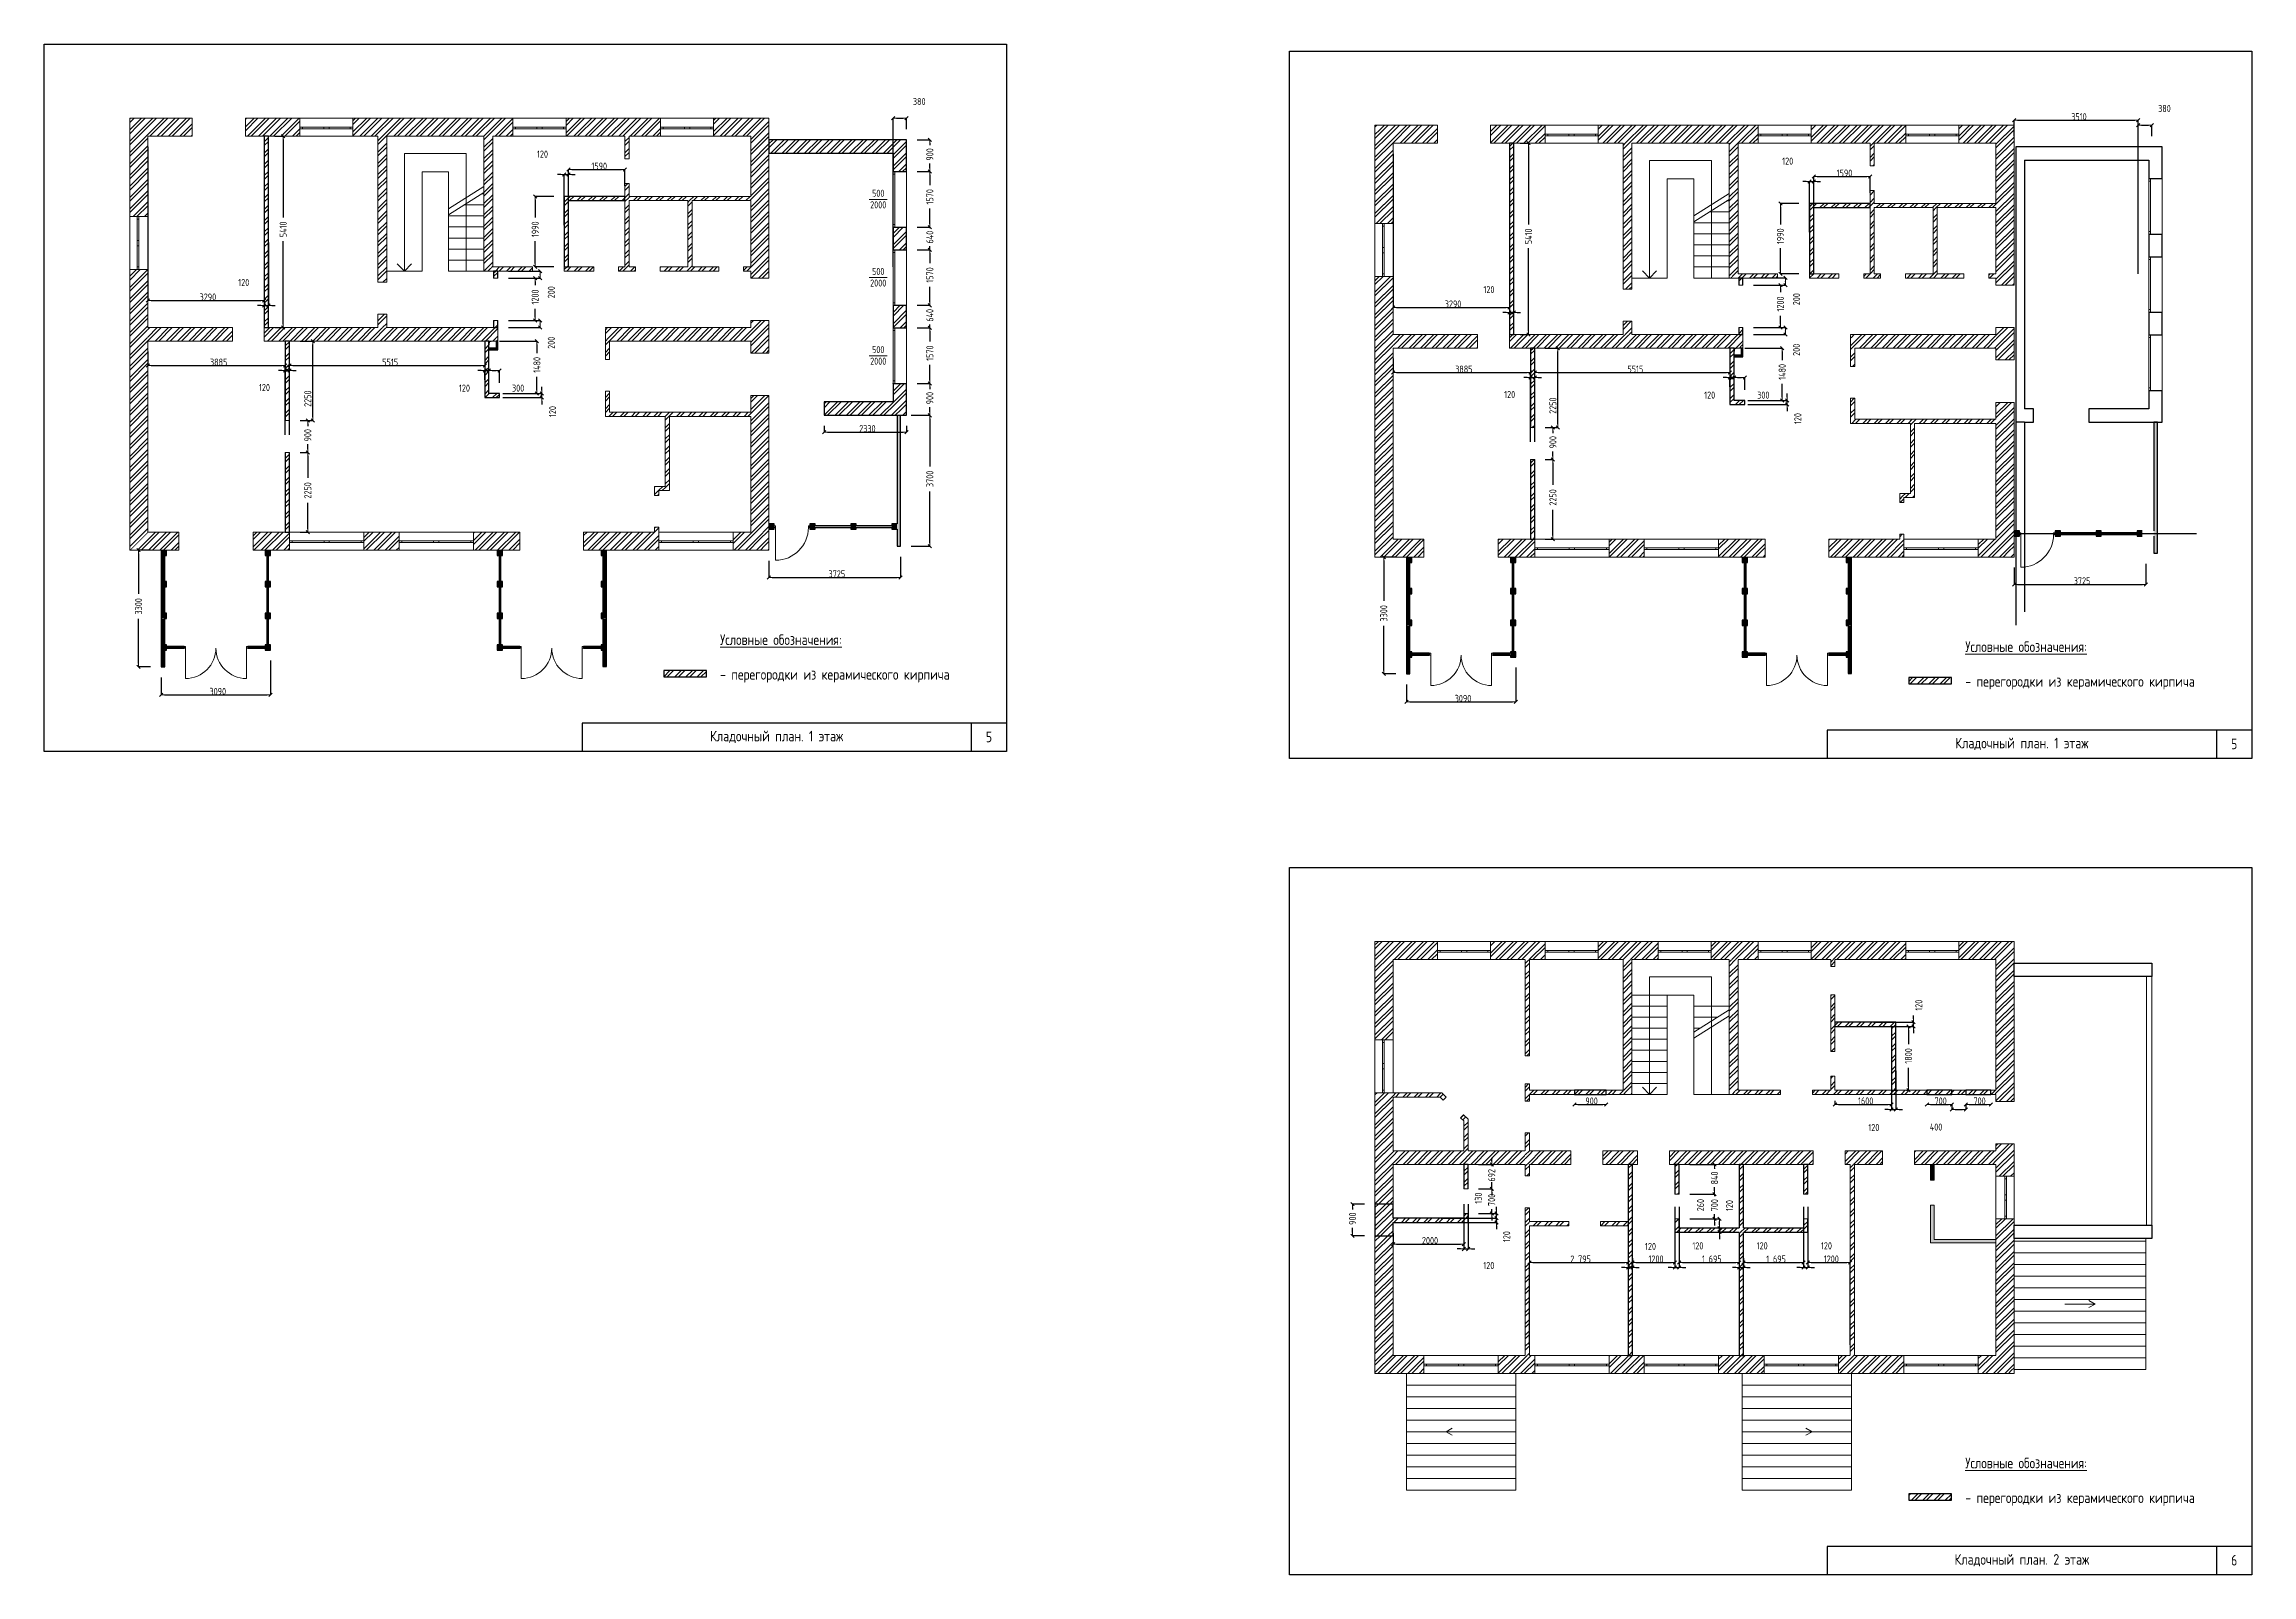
# Model space of a CAD drawing. Header units: millimetres. Extents: x -112594 to 313336, y -1917 to 255843.
# Drawn here: x 132504 to 194893, y -1917 to 41361 of the extents above; entities that cross this region are included whole.
import ezdxf

# ---------------------------------------------------------------- set-up
doc = ezdxf.new("R2010")
doc.units = ezdxf.units.MM
doc.header["$MEASUREMENT"] = 0
doc.set_wipeout_variables(frame=1)
doc.linetypes.add('Wipeout_Contour', pattern=[1000, 0, -1000])
for name, color, linetype, lineweight in [('2D - Общий_Ном._пера__1', 7, 'Continuous', 13), ('2D - Общий_Ном._пера__7', 7, 'Continuous', 15), ('Двери ARCHICAD_Ном._пера__1', 7, 'Continuous', 13), ('Конструктив - Колонны_Ном._пера__21', 7, 'Continuous', 30), ('Конструктив - Стены Несущие_Ном._пера__1', 7, 'Continuous', 13), ('Конструктив - Стены Несущие_Ном._пера__21', 7, 'Continuous', 30), ('Конструктив - Стены Несущие_Ном._пера__47', 7, 'Continuous', 30), ('Окна ARCHICAD_Ном._пера__1', 7, 'Continuous', 13)]:
    doc.layers.add(name, color=color, linetype=linetype, lineweight=lineweight)
for name, color, linetype in [('Двери ARCHICAD', 7, 'Continuous'), ('Конструктив - Колонны', 7, 'Continuous'), ('Конструктив - Стены Несущие', 7, 'Continuous')]:
    doc.layers.add(name, color=color, linetype=linetype)
doc.layers.add('Конструктив - Стены Несущие_Ном._пера__63', color=7, linetype='Continuous', lineweight=25, true_color=0xff9955)
doc.styles.add('СГЕНЕРИР_СТИЛЬ_1', font='')
doc.styles.get('СГЕНЕРИР_СТИЛЬ_1').set_extended_font_data('GOST Type AU')
doc.linetypes.add('С Квадратами', pattern='A,0,[1,РџСЂРёСЃС‚СЂРѕР№1.Shx,S=7.936508,R=0,X=0,Y=0],-1000,0', length=1000)
doc.dimstyles.new('СГЕНЕРИР_СТИЛЬ__1', dxfattribs={"dimtxt": 200, "dimasz": 95, "dimexe": 0.18, "dimexo": 300, "dimgap": 0.09, "dimtad": 1, "dimdec": 0, "dimzin": 0, "dimdsep": 46, "dimtxsty": 'СГЕНЕРИР_СТИЛЬ_1', "dimblk": 'ARROWHEAD_6', "dimblk1": 'ARROWHEAD_6', "dimblk2": 'ARROWHEAD_6', "dimcen": 0.09, "dimclrd": 7, "dimclre": 7, "dimclrt": 7, "dimazin": 0, "dimtfac": 1, "dimtdec": 4, "dimtmove": 0, "dimatfit": 3, "dimfxl": 1, "dimtolj": 1, "dimtzin": 0, "dimarcsym": 0})
doc.dimstyles.new('СГЕНЕРИР_СТИЛЬ__2', dxfattribs={"dimtxt": 200, "dimasz": 95, "dimexe": 0.18, "dimexo": 300, "dimgap": 0.09, "dimtad": 1, "dimtih": 1, "dimtoh": 1, "dimdec": 0, "dimzin": 0, "dimdsep": 46, "dimtxsty": 'СГЕНЕРИР_СТИЛЬ_1', "dimblk": 'ARROWHEAD_6', "dimblk1": 'ARROWHEAD_6', "dimblk2": 'ARROWHEAD_6', "dimcen": 0.09, "dimclrd": 7, "dimclre": 7, "dimclrt": 7, "dimazin": 0, "dimtfac": 1, "dimtdec": 4, "dimtmove": 0, "dimatfit": 3, "dimfxl": 1, "dimtolj": 1, "dimtzin": 0, "dimarcsym": 0})
doc.dimstyles.new('СГЕНЕРИР_СТИЛЬ__3', dxfattribs={"dimtxt": 200, "dimasz": 95, "dimexe": 0.18, "dimexo": 300, "dimgap": 0.09, "dimtad": 1, "dimtih": 1, "dimtoh": 1, "dimdec": 0, "dimzin": 0, "dimdsep": 46, "dimtxsty": 'СГЕНЕРИР_СТИЛЬ_1', "dimblk": 'ARROWHEAD_6', "dimblk1": 'ARROWHEAD_6', "dimblk2": 'ARROWHEAD_6', "dimcen": 0.09, "dimclrd": 7, "dimclre": 7, "dimclrt": 7, "dimazin": 0, "dimtfac": 1, "dimtdec": 4, "dimtmove": 2, "dimatfit": 3, "dimfxl": 1, "dimtolj": 1, "dimtzin": 0, "dimarcsym": 0})
doc.dimstyles.new('СГЕНЕРИР_СТИЛЬ__4', dxfattribs={"dimtxt": 200, "dimasz": 95, "dimexe": 0.18, "dimexo": 300, "dimgap": 0.09, "dimtad": 1, "dimdec": 0, "dimzin": 0, "dimdsep": 46, "dimtxsty": 'СГЕНЕРИР_СТИЛЬ_1', "dimblk": 'ARROWHEAD_6', "dimblk1": 'ARROWHEAD_6', "dimblk2": 'ARROWHEAD_6', "dimcen": 0.09, "dimclrd": 7, "dimclre": 7, "dimclrt": 7, "dimazin": 0, "dimtfac": 1, "dimtdec": 4, "dimtmove": 2, "dimatfit": 3, "dimfxl": 1, "dimtolj": 1, "dimtzin": 0, "dimarcsym": 0})
pattern_1 = [(45, (0, 0), (-159.09903, 159.09903), []), (45, (-53.03, 53.03), (-159.09903, 159.09903), [])]

msp = doc.modelspace()

# ---------------------------------------------------------------- texts
at = {"color": 7, "linetype": 'Continuous', "lineweight": 13, "char_height": 300, "attachment_point": 1, "line_spacing_factor": 0.980748, "style": 'СГЕНЕРИР_СТИЛЬ_1'}
for insert in [(151605.91553, 24673.11003), (186795.4381, 24475.55215), (186795.4381, 1395.47675)]:
    msp.add_mtext('\\A1;{\\LУсловные обозначения:\\P\\P}- перегородки из керамического кирпича', dxfattribs=dict(at, insert=insert))
at = {"color": 7, "linetype": 'Continuous', "lineweight": 13, "char_height": 300, "attachment_point": 5, "style": 'СГЕНЕРИР_СТИЛЬ_1'}
for s, insert in [('\\A1;Кладочный план. 1 этаж', (153203.65633, 21773.85948)), ('\\A1;5', (159203.65633, 21774.18675)), ('\\A1;Кладочный план. 1 этаж', (188393.17891, 21576.30159)), ('\\A1;5', (194393.17891, 21576.62887)), ('\\A1;Кладочный план. 2 этаж', (188393.17891, -1503.7738)), ('\\A1;6', (194393.17891, -1503.44653))]:
    msp.add_mtext(s, dxfattribs=dict(at, insert=insert))

# ---------------------------------------------------------------- blocks, each defined once
blk = doc.blocks.new('Двустворчатое Окно 21')
at = {"layer": 'Окна ARCHICAD_Ном._пера__1', "color": 7, "linetype": 'Continuous', "lineweight": 13}
for p, q in [((-1050, 250), (1050, 250)), ((-1050, 250), (-1050, 0)), ((-1050, 0), (-975, 0)), ((-1050, 0), (-1050, -50)), ((-1050, 0), (-1050, -50)), ((-975, 0), (-975, -50)), ((-975, 0), (-75, 0)), ((-75, -50), (-75, 0)), ((-75, 0), (0, 0)), ((0, 0), (75, 0)), ((75, 0), (75, -50)), ((75, 0), (975, 0)), ((975, -50), (975, 0)), ((975, 0), (1050, 0)), ((1050, 250), (1050, 0)), ((1050, 0), (1050, -50)), ((1050, 0), (1050, -50)), ((-975, -50), (-1050, -50)), ((-1050, -50), (-1050, -260)), ((-1050, -260), (1050, -260)), ((-75, -50), (-975, -50)), ((0, -50), (-75, -50)), ((75, -50), (0, -50)), ((975, -50), (75, -50)), ((1050, -50), (975, -50)), ((1050, -50), (1050, -260))]:
    blk.add_line(p, q, dxfattribs=at)
blk = doc.blocks.new('Простой Проем Двери')
at = {"layer": 'Двери ARCHICAD_Ном._пера__1', "color": 7, "linetype": 'Continuous', "lineweight": 13}
for p, q in [((-900, 0), (-900, 510)), ((900, 0), (900, 510))]:
    blk.add_line(p, q, dxfattribs=at)
blk = doc.blocks.new('Простой Проем Двери_2')
at = {"layer": 'Двери ARCHICAD_Ном._пера__1', "color": 7, "linetype": 'Continuous', "lineweight": 13}
for p, q in [((-1050, 0), (-1050, 510)), ((1050, 0), (1050, 510))]:
    blk.add_line(p, q, dxfattribs=at)
blk = doc.blocks.new('Стена_1', base_point=(170113, 26859))
at = {"color": 254, "linetype": 'Wipeout_Contour', "lineweight": 0, "ltscale": 692279.197252}
blk.add_wipeout([(170623, 27369), (170113, 26859), (171498, 26859), (171498, 27369)], dxfattribs=at).dxf.layer = 'Конструктив - Стены Несущие'
at = {"color": 254, "linetype": 'Wipeout_Contour', "lineweight": 0, "ltscale": 704844.828961}
blk.add_wipeout([(173598, 27369), (173598, 26859), (174627, 26859), (174627, 27369)], dxfattribs=at).dxf.layer = 'Конструктив - Стены Несущие'
at = {"color": 254, "linetype": 'Wipeout_Contour', "lineweight": 0, "ltscale": 717149.053606}
blk.add_wipeout([(176727, 27369), (176727, 26859), (177723, 26859), (177723, 27369)], dxfattribs=at).dxf.layer = 'Конструктив - Стены Несущие'
at = {"color": 254, "linetype": 'Wipeout_Contour', "lineweight": 0, "ltscale": 730023.335955}
blk.add_wipeout([(179823, 27369), (179823, 26859), (181138, 26859), (181138, 27369)], dxfattribs=at).dxf.layer = 'Конструктив - Стены Несущие'
at = {"color": 254, "linetype": 'Wipeout_Contour', "lineweight": 0, "ltscale": 743950.265702}
blk.add_wipeout([(182938, 27369), (182938, 26859), (185063, 26859), (185063, 27369)], dxfattribs=at).dxf.layer = 'Конструктив - Стены Несущие'
at = {"color": 254, "linetype": 'Wipeout_Contour', "lineweight": 0, "ltscale": 757961.384358}
blk.add_wipeout([(187163, 27369), (187163, 26859), (188173, 26859), (187663, 27369)], dxfattribs=at).dxf.layer = 'Конструктив - Стены Несущие'
at = {"layer": 'Конструктив - Стены Несущие', "linetype": 'Continuous', "lineweight": 0, "true_color": 0x000000}
h = blk.add_hatch(dxfattribs=at)
h.set_pattern_fill('КИРПИЧ_01', color=18, style=0, pattern_type=2)
h.set_pattern_definition(pattern_1)
h.paths.add_polyline_path([(170623, 27369), (170113, 26859), (171498, 26859), (171498, 27369)])
h = blk.add_hatch(dxfattribs=at)
h.set_pattern_fill('КИРПИЧ_01', color=18, style=0, pattern_type=2)
h.set_pattern_definition(pattern_1)
h.paths.add_polyline_path([(173598, 27369), (173598, 26859), (174627, 26859), (174627, 27369)])
h = blk.add_hatch(dxfattribs=at)
h.set_pattern_fill('КИРПИЧ_01', color=18, style=0, pattern_type=2)
h.set_pattern_definition(pattern_1)
h.paths.add_polyline_path([(176727, 27369), (176727, 26859), (177723, 26859), (177723, 27369)])
h = blk.add_hatch(dxfattribs=at)
h.set_pattern_fill('КИРПИЧ_01', color=18, style=0, pattern_type=2)
h.set_pattern_definition(pattern_1)
h.paths.add_polyline_path([(179823, 27369), (179823, 26859), (181138, 26859), (181138, 27369)])
h = blk.add_hatch(dxfattribs=at)
h.set_pattern_fill('КИРПИЧ_01', color=18, style=0, pattern_type=2)
h.set_pattern_definition(pattern_1)
h.paths.add_polyline_path([(182938, 27369), (182938, 26859), (185063, 26859), (185063, 27369)])
h = blk.add_hatch(dxfattribs=at)
h.set_pattern_fill('КИРПИЧ_01', color=18, style=0, pattern_type=2)
h.set_pattern_definition(pattern_1)
h.paths.add_polyline_path([(187163, 27369), (187163, 26859), (188173, 26859), (187663, 27369)])
at = {"layer": 'Конструктив - Стены Несущие_Ном._пера__1', "color": 7, "linetype": 'Continuous', "lineweight": 13}
for p, q in [((174627, 27369), (174627, 27119)), ((174627, 27119), (174627, 27069)), ((174627, 27069), (174627, 26859)), ((176727, 27369), (176727, 27119)), ((176727, 27119), (176727, 27069)), ((176727, 27069), (176727, 26859)), ((177723, 27369), (177723, 27119)), ((177723, 27119), (177723, 27069)), ((177723, 27069), (177723, 26859)), ((179823, 27369), (179823, 27119)), ((179823, 27119), (179823, 27069)), ((179823, 27069), (179823, 26859)), ((185063, 27369), (185063, 27119)), ((185063, 27119), (185063, 27069)), ((185063, 27069), (185063, 26859)), ((187163, 27369), (187163, 27119)), ((187163, 27119), (187163, 27069)), ((187163, 27069), (187163, 26859))]:
    blk.add_line(p, q, dxfattribs=at)
at = {"layer": 'Конструктив - Стены Несущие_Ном._пера__1', "color": 7, "linetype": 'Continuous', "lineweight": 13, "flags": 128}
for points in [[(170113, 26859), (171498, 26859)], [(171498, 27369), (170623, 27369)], [(174627, 27369), (173598, 27369)], [(173598, 26859), (174627, 26859)], [(177723, 27369), (176727, 27369)], [(176727, 26859), (177723, 26859)], [(181138, 27369), (179823, 27369)], [(179823, 26859), (181138, 26859)], [(184943, 27369), (182938, 27369)], [(182938, 26859), (185063, 26859)], [(187663, 27369), (187163, 27369)], [(187163, 26859), (188173, 26859)]]:
    blk.add_lwpolyline(points, dxfattribs=at)
at = {"layer": 'Двери ARCHICAD', "color": 21, "linetype": 'Continuous', "lineweight": 25, "true_color": 0xff9955, "zscale": 1000, "rotation": 180}
for name, p in [('Простой Проем Двери_2', (172548, 27369)), ('Простой Проем Двери', (182038, 27369))]:
    blk.add_blockref(name, p, dxfattribs=at)
at = {"layer": 'Окна ARCHICAD_Ном._пера__1', "color": 7, "linetype": 'Continuous', "lineweight": 13, "zscale": 1000}
for p in [(175677, 27119), (178773, 27119), (186113, 27119)]:
    blk.add_blockref('Двустворчатое Окно 21', p, dxfattribs=at)
blk = doc.blocks.new('Простой Проем Двери_3')
at = {"layer": 'Двери ARCHICAD_Ном._пера__1', "color": 7, "linetype": 'Continuous', "lineweight": 13}
for p, q in [((-600, 0), (-600, 510)), ((600, 0), (600, 510))]:
    blk.add_line(p, q, dxfattribs=at)
blk = doc.blocks.new('Стена_2', base_point=(188173, 26859))
at = {"color": 254, "linetype": 'Wipeout_Contour', "lineweight": 0, "ltscale": 765902.925798}
blk.add_wipeout([(187663, 34549), (188173, 34549), (188173, 39069), (187663, 38559)], dxfattribs=at).dxf.layer = 'Конструктив - Стены Несущие'
at = {"color": 254, "linetype": 'Wipeout_Contour', "lineweight": 0, "ltscale": 763099.041512}
blk.add_wipeout([(187663, 32431), (188173, 32431), (188173, 33349), (187663, 33349)], dxfattribs=at).dxf.layer = 'Конструктив - Стены Несущие'
at = {"color": 254, "linetype": 'Wipeout_Contour', "lineweight": 0, "ltscale": 760718.29324}
blk.add_wipeout([(187663, 27369), (188173, 26859), (188173, 31231), (187663, 31231)], dxfattribs=at).dxf.layer = 'Конструктив - Стены Несущие'
at = {"layer": 'Конструктив - Стены Несущие', "linetype": 'Continuous', "lineweight": 0, "true_color": 0x000000}
h = blk.add_hatch(dxfattribs=at)
h.set_pattern_fill('КИРПИЧ_01', color=18, style=0, pattern_type=2)
h.set_pattern_definition(pattern_1)
h.paths.add_polyline_path([(187663, 34549), (188173, 34549), (188173, 39069), (187663, 38559)])
h = blk.add_hatch(dxfattribs=at)
h.set_pattern_fill('КИРПИЧ_01', color=18, style=0, pattern_type=2)
h.set_pattern_definition(pattern_1)
h.paths.add_polyline_path([(187663, 32431), (188173, 32431), (188173, 33349), (187663, 33349)])
h = blk.add_hatch(dxfattribs=at)
h.set_pattern_fill('КИРПИЧ_01', color=18, style=0, pattern_type=2)
h.set_pattern_definition(pattern_1)
h.paths.add_polyline_path([(187663, 27369), (188173, 26859), (188173, 31231), (187663, 31231)])
at = {"layer": 'Конструктив - Стены Несущие_Ном._пера__1', "color": 7, "linetype": 'Continuous', "lineweight": 13, "flags": 128}
for points in [[(188173, 34549), (188173, 39069)], [(187663, 38559), (187663, 36859)], [(187663, 36739), (187663, 34869)], [(187663, 34749), (187663, 34549)], [(187663, 33349), (187663, 33149)], [(188173, 32431), (188173, 33349)], [(187663, 32769), (187663, 32431)], [(187663, 31231), (187663, 30759)], [(188173, 26859), (188173, 31231)], [(187663, 30639), (187663, 27369)]]:
    blk.add_lwpolyline(points, dxfattribs=at)
at = {"layer": 'Двери ARCHICAD', "color": 21, "linetype": 'Continuous', "lineweight": 25, "true_color": 0xff9955, "xscale": -1, "zscale": 1000, "rotation": 90}
for p in [(188173, 33949), (188173, 31831)]:
    blk.add_blockref('Простой Проем Двери_3', p, dxfattribs=at)
blk = doc.blocks.new('Двустворчатое Окно 21_2')
at = {"layer": 'Окна ARCHICAD_Ном._пера__1', "color": 7, "linetype": 'Continuous', "lineweight": 13}
for p, q in [((-750, 250), (750, 250)), ((-750, 250), (-750, 0)), ((-750, 0), (-675, 0)), ((-750, 0), (-750, -50)), ((-750, 0), (-750, -50)), ((-675, 0), (-675, -50)), ((-675, 0), (-75, 0)), ((-75, -50), (-75, 0)), ((-75, 0), (0, 0)), ((0, 0), (75, 0)), ((75, 0), (75, -50)), ((75, 0), (675, 0)), ((675, -50), (675, 0)), ((675, 0), (750, 0)), ((750, 250), (750, 0)), ((750, 0), (750, -50)), ((750, 0), (750, -50)), ((-675, -50), (-750, -50)), ((-750, -50), (-750, -260)), ((-750, -260), (750, -260)), ((-75, -50), (-675, -50)), ((0, -50), (-75, -50)), ((75, -50), (0, -50)), ((675, -50), (75, -50)), ((750, -50), (675, -50)), ((750, -50), (750, -260))]:
    blk.add_line(p, q, dxfattribs=at)
blk = doc.blocks.new('Простой Проем Двери_4')
at = {"layer": 'Двери ARCHICAD_Ном._пера__1', "color": 7, "linetype": 'Continuous', "lineweight": 13}
for p, q in [((-750, 0), (-750, 510)), ((750, 0), (750, 510))]:
    blk.add_line(p, q, dxfattribs=at)
blk = doc.blocks.new('Стена_3', base_point=(188173, 39069))
at = {"color": 254, "linetype": 'Wipeout_Contour', "lineweight": 0, "ltscale": 701882.827023}
blk.add_wipeout([(171880, 38559), (171880, 39069), (170113, 39069), (170623, 38559)], dxfattribs=at).dxf.layer = 'Конструктив - Стены Несущие'
at = {"color": 254, "linetype": 'Wipeout_Contour', "lineweight": 0, "ltscale": 713694.905869}
blk.add_wipeout([(174921, 39069), (173380, 39069), (173380, 38559), (174921, 38559)], dxfattribs=at).dxf.layer = 'Конструктив - Стены Несущие'
at = {"color": 254, "linetype": 'Wipeout_Contour', "lineweight": 0, "ltscale": 731395.405271}
blk.add_wipeout([(176421, 39069), (176421, 38559), (180941, 38559), (180941, 39069)], dxfattribs=at).dxf.layer = 'Конструктив - Стены Несущие'
at = {"color": 254, "linetype": 'Wipeout_Contour', "lineweight": 0, "ltscale": 751323.841852}
blk.add_wipeout([(182441, 39069), (182441, 38559), (185112, 38559), (185112, 39069)], dxfattribs=at).dxf.layer = 'Конструктив - Стены Несущие'
at = {"color": 254, "linetype": 'Wipeout_Contour', "lineweight": 0, "ltscale": 764981.077919}
blk.add_wipeout([(188173, 39069), (186612, 39069), (186612, 38559), (187663, 38559)], dxfattribs=at).dxf.layer = 'Конструктив - Стены Несущие'
at = {"layer": 'Конструктив - Стены Несущие', "linetype": 'Continuous', "lineweight": 0, "true_color": 0x000000}
h = blk.add_hatch(dxfattribs=at)
h.set_pattern_fill('КИРПИЧ_01', color=18, style=0, pattern_type=2)
h.set_pattern_definition(pattern_1)
h.paths.add_polyline_path([(171880, 38559), (171880, 39069), (170113, 39069), (170623, 38559)])
h = blk.add_hatch(dxfattribs=at)
h.set_pattern_fill('КИРПИЧ_01', color=18, style=0, pattern_type=2)
h.set_pattern_definition(pattern_1)
h.paths.add_polyline_path([(174921, 39069), (173380, 39069), (173380, 38559), (174921, 38559)])
h = blk.add_hatch(dxfattribs=at)
h.set_pattern_fill('КИРПИЧ_01', color=18, style=0, pattern_type=2)
h.set_pattern_definition(pattern_1)
h.paths.add_polyline_path([(176421, 39069), (176421, 38559), (180941, 38559), (180941, 39069)])
h = blk.add_hatch(dxfattribs=at)
h.set_pattern_fill('КИРПИЧ_01', color=18, style=0, pattern_type=2)
h.set_pattern_definition(pattern_1)
h.paths.add_polyline_path([(182441, 39069), (182441, 38559), (185112, 38559), (185112, 39069)])
h = blk.add_hatch(dxfattribs=at)
h.set_pattern_fill('КИРПИЧ_01', color=18, style=0, pattern_type=2)
h.set_pattern_definition(pattern_1)
h.paths.add_polyline_path([(188173, 39069), (186612, 39069), (186612, 38559), (187663, 38559)])
at = {"layer": 'Конструктив - Стены Несущие_Ном._пера__1', "color": 7, "linetype": 'Continuous', "lineweight": 13}
for p, q in [((174921, 39069), (174921, 38819)), ((174921, 38819), (174921, 38769)), ((174921, 38769), (174921, 38559)), ((176421, 39069), (176421, 38819)), ((176421, 38819), (176421, 38769)), ((176421, 38769), (176421, 38559)), ((180941, 39069), (180941, 38819)), ((180941, 38819), (180941, 38769)), ((180941, 38769), (180941, 38559)), ((182441, 39069), (182441, 38819)), ((182441, 38819), (182441, 38769)), ((182441, 38769), (182441, 38559)), ((185112, 39069), (185112, 38819)), ((185112, 38819), (185112, 38769)), ((185112, 38769), (185112, 38559)), ((186612, 39069), (186612, 38819)), ((186612, 38819), (186612, 38769)), ((186612, 38769), (186612, 38559))]:
    blk.add_line(p, q, dxfattribs=at)
at = {"layer": 'Конструктив - Стены Несущие_Ном._пера__1', "color": 7, "linetype": 'Continuous', "lineweight": 13, "flags": 128}
for points in [[(171880, 39069), (170113, 39069)], [(174921, 39069), (173380, 39069)], [(180941, 39069), (176421, 39069)], [(185112, 39069), (182441, 39069)], [(188173, 39069), (186612, 39069)], [(170623, 38559), (171880, 38559)], [(173380, 38559), (174921, 38559)], [(176421, 38559), (177123, 38559)], [(177373, 38559), (180123, 38559)], [(180373, 38559), (180941, 38559)], [(182441, 38559), (184103, 38559)], [(184223, 38559), (185112, 38559)], [(186612, 38559), (187663, 38559)]]:
    blk.add_lwpolyline(points, dxfattribs=at)
at = {"layer": 'Двери ARCHICAD', "color": 21, "linetype": 'Continuous', "lineweight": 25, "true_color": 0xff9955, "zscale": 1000, "rotation": 180}
blk.add_blockref('Простой Проем Двери_4', (172630, 39069), dxfattribs=at)
at = {"layer": 'Окна ARCHICAD_Ном._пера__1', "color": 7, "linetype": 'Continuous', "lineweight": 13, "zscale": 1000}
for p in [(175671, 38819), (181691, 38819), (185862, 38819)]:
    blk.add_blockref('Двустворчатое Окно 21_2', p, dxfattribs=at)
blk = doc.blocks.new('Двустворчатое Окно 21_3')
at = {"layer": 'Окна ARCHICAD_Ном._пера__1', "color": 7, "linetype": 'Continuous', "lineweight": 13}
for p, q in [((-750, 210), (750, 210)), ((-750, 0), (-750, 210)), ((-750, 0), (-675, 0)), ((-750, -50), (-750, 0)), ((-750, -50), (-750, 0)), ((-675, 0), (-675, -50)), ((-675, 0), (-75, 0)), ((-75, -50), (-75, 0)), ((-75, 0), (0, 0)), ((0, 0), (75, 0)), ((75, 0), (75, -50)), ((75, 0), (675, 0)), ((675, -50), (675, 0)), ((675, 0), (750, 0)), ((750, 0), (750, 210)), ((750, -50), (750, 0)), ((750, -50), (750, 0)), ((-675, -50), (-750, -50)), ((-750, -300), (-750, -50)), ((-750, -300), (750, -300)), ((-75, -50), (-675, -50)), ((0, -50), (-75, -50)), ((75, -50), (0, -50)), ((675, -50), (75, -50)), ((750, -50), (675, -50)), ((750, -300), (750, -50))]:
    blk.add_line(p, q, dxfattribs=at)
blk = doc.blocks.new('Стена_4', base_point=(170113, 39069))
at = {"color": 254, "linetype": 'Wipeout_Contour', "lineweight": 0, "ltscale": 697845.808359}
blk.add_wipeout([(170113, 39069), (170113, 36289), (170623, 36289), (170623, 38559)], dxfattribs=at).dxf.layer = 'Конструктив - Стены Несущие'
at = {"color": 254, "linetype": 'Wipeout_Contour', "lineweight": 0, "ltscale": 692790.308727}
blk.add_wipeout([(170113, 26859), (170623, 27369), (170623, 34789), (170113, 34789)], dxfattribs=at).dxf.layer = 'Конструктив - Стены Несущие'
at = {"layer": 'Конструктив - Стены Несущие', "linetype": 'Continuous', "lineweight": 0, "true_color": 0x000000}
h = blk.add_hatch(dxfattribs=at)
h.set_pattern_fill('КИРПИЧ_01', color=18, style=0, pattern_type=2)
h.set_pattern_definition(pattern_1)
h.paths.add_polyline_path([(170113, 39069), (170113, 36289), (170623, 36289), (170623, 38559)])
h = blk.add_hatch(dxfattribs=at)
h.set_pattern_fill('КИРПИЧ_01', color=18, style=0, pattern_type=2)
h.set_pattern_definition(pattern_1)
h.paths.add_polyline_path([(170113, 26859), (170623, 27369), (170623, 34789), (170113, 34789)])
at = {"layer": 'Конструктив - Стены Несущие_Ном._пера__1', "color": 7, "linetype": 'Continuous', "lineweight": 13}
for p, q in [((170323, 36289), (170113, 36289)), ((170373, 36289), (170323, 36289)), ((170623, 36289), (170373, 36289)), ((170323, 34789), (170113, 34789)), ((170373, 34789), (170323, 34789)), ((170623, 34789), (170373, 34789))]:
    blk.add_line(p, q, dxfattribs=at)
at = {"layer": 'Конструктив - Стены Несущие_Ном._пера__1', "color": 7, "linetype": 'Continuous', "lineweight": 13, "flags": 128}
for points in [[(170113, 39069), (170113, 36289)], [(170623, 36289), (170623, 38559)], [(170113, 34789), (170113, 26859)], [(170623, 33149), (170623, 34789)], [(170623, 27369), (170623, 32769)]]:
    blk.add_lwpolyline(points, dxfattribs=at)
at = {"layer": 'Окна ARCHICAD_Ном._пера__1', "color": 7, "linetype": 'Continuous', "lineweight": 13, "zscale": 1000, "rotation": 90}
blk.add_blockref('Двустворчатое Окно 21_3', (170323, 35539), dxfattribs=at)
blk = doc.blocks.new('Стена_5', base_point=(185243, 30639))
at = {"color": 254, "linetype": 'Wipeout_Contour', "lineweight": 0, "ltscale": 750630.271981}
blk.add_wipeout([(185243, 30639), (185243, 28659), (185363, 28539), (185363, 30639)], dxfattribs=at).dxf.layer = 'Конструктив - Стены Несущие'
at = {"layer": 'Конструктив - Стены Несущие', "linetype": 'Continuous', "lineweight": 0, "true_color": 0x000000}
h = blk.add_hatch(dxfattribs=at)
h.set_pattern_fill('КИРПИЧ_01', color=18, style=0, pattern_type=2)
h.set_pattern_definition(pattern_1)
h.paths.add_polyline_path([(185243, 30639), (185243, 28659), (185363, 28539), (185363, 30639)])
at = {"layer": 'Конструктив - Стены Несущие_Ном._пера__1', "color": 7, "linetype": 'Continuous', "lineweight": 13, "flags": 128}
for points in [[(185243, 30639), (185243, 28659)], [(185363, 28539), (185363, 30639)]]:
    blk.add_lwpolyline(points, dxfattribs=at)
blk = doc.blocks.new('Простой Проем Двери_5')
at = {"layer": 'Двери ARCHICAD_Ном._пера__1', "color": 7, "linetype": 'Continuous', "lineweight": 13}
for p, q in [((-450, 0), (-450, 380)), ((450, 0), (450, 380))]:
    blk.add_line(p, q, dxfattribs=at)
blk = doc.blocks.new('Стена_6', base_point=(170113, 32769))
at = {"color": 254, "linetype": 'Wipeout_Contour', "lineweight": 0, "ltscale": 699801.163975}
blk.add_wipeout([(170623, 33149), (170623, 32769), (173012, 32769), (173012, 33149)], dxfattribs=at).dxf.layer = 'Конструктив - Стены Несущие'
at = {"color": 254, "linetype": 'Wipeout_Contour', "lineweight": 0, "ltscale": 720960.487522}
blk.add_wipeout([(173912, 33149), (173912, 32769), (180463, 32769), (180513, 33149)], dxfattribs=at).dxf.layer = 'Конструктив - Стены Несущие'
at = {"layer": 'Конструктив - Стены Несущие', "linetype": 'Continuous', "lineweight": 0, "true_color": 0x000000}
h = blk.add_hatch(dxfattribs=at)
h.set_pattern_fill('КИРПИЧ_01', color=18, style=0, pattern_type=2)
h.set_pattern_definition(pattern_1)
h.paths.add_polyline_path([(170623, 33149), (170623, 32769), (173012, 32769), (173012, 33149)])
h = blk.add_hatch(dxfattribs=at)
h.set_pattern_fill('КИРПИЧ_01', color=18, style=0, pattern_type=2)
h.set_pattern_definition(pattern_1)
h.paths.add_polyline_path([(173912, 33149), (173912, 32769), (180463, 32769), (180513, 33149)])
at = {"layer": 'Конструктив - Стены Несущие_Ном._пера__1', "color": 7, "linetype": 'Continuous', "lineweight": 13, "flags": 128}
for points in [[(173012, 33149), (170623, 33149)], [(177123, 33149), (173912, 33149)], [(180513, 33149), (177373, 33149)], [(170623, 32769), (173012, 32769)], [(173912, 32769), (180463, 32769)]]:
    blk.add_lwpolyline(points, dxfattribs=at)
at = {"layer": 'Двери ARCHICAD', "color": 21, "linetype": 'Continuous', "lineweight": 25, "true_color": 0xff9955, "zscale": 1000, "rotation": 180}
blk.add_blockref('Простой Проем Двери_5', (173462, 33149), dxfattribs=at)
blk = doc.blocks.new('Простой Проем Двери_6')
at = {"layer": 'Двери ARCHICAD_Ном._пера__1', "color": 7, "linetype": 'Continuous', "lineweight": 13}
for p, q in [((-450, 0), (-450, 120)), ((450, 0), (450, 120))]:
    blk.add_line(p, q, dxfattribs=at)
blk = doc.blocks.new('Простой Проем Двери_7')
at = {"layer": 'Двери ARCHICAD_Ном._пера__1', "color": 7, "linetype": 'Continuous', "lineweight": 13}
for p, q in [((-350, 0), (-350, 120)), ((350, 0), (350, 120))]:
    blk.add_line(p, q, dxfattribs=at)
blk = doc.blocks.new('Стена_7', base_point=(180123, 34749))
at = {"color": 254, "linetype": 'Wipeout_Contour', "lineweight": 0, "ltscale": 736756.706279}
blk.add_wipeout([(180373, 34869), (180123, 34749), (181493, 34749), (181493, 34869)], dxfattribs=at).dxf.layer = 'Конструктив - Стены Несущие'
at = {"color": 254, "linetype": 'Wipeout_Contour', "lineweight": 0, "ltscale": 744370.924943}
blk.add_wipeout([(182393, 34869), (182393, 34749), (183224, 34749), (183224, 34869)], dxfattribs=at).dxf.layer = 'Конструктив - Стены Несущие'
at = {"color": 254, "linetype": 'Wipeout_Contour', "lineweight": 0, "ltscale": 749693.658307}
blk.add_wipeout([(183924, 34869), (183924, 34749), (184402, 34749), (184402, 34869)], dxfattribs=at).dxf.layer = 'Конструктив - Стены Несущие'
at = {"color": 254, "linetype": 'Wipeout_Contour', "lineweight": 0, "ltscale": 756640.36656}
blk.add_wipeout([(185102, 34869), (185102, 34749), (186758, 34749), (186758, 34869)], dxfattribs=at).dxf.layer = 'Конструктив - Стены Несущие'
at = {"color": 254, "linetype": 'Wipeout_Contour', "lineweight": 0, "ltscale": 763052.053288}
blk.add_wipeout([(187458, 34869), (187458, 34749), (187663, 34749), (187663, 34869)], dxfattribs=at).dxf.layer = 'Конструктив - Стены Несущие'
at = {"layer": 'Конструктив - Стены Несущие', "linetype": 'Continuous', "lineweight": 0, "true_color": 0x000000}
h = blk.add_hatch(dxfattribs=at)
h.set_pattern_fill('КИРПИЧ_01', color=18, style=0, pattern_type=2)
h.set_pattern_definition(pattern_1)
h.paths.add_polyline_path([(180373, 34869), (180123, 34749), (181493, 34749), (181493, 34869)])
h = blk.add_hatch(dxfattribs=at)
h.set_pattern_fill('КИРПИЧ_01', color=18, style=0, pattern_type=2)
h.set_pattern_definition(pattern_1)
h.paths.add_polyline_path([(182393, 34869), (182393, 34749), (183224, 34749), (183224, 34869)])
h = blk.add_hatch(dxfattribs=at)
h.set_pattern_fill('КИРПИЧ_01', color=18, style=0, pattern_type=2)
h.set_pattern_definition(pattern_1)
h.paths.add_polyline_path([(183924, 34869), (183924, 34749), (184402, 34749), (184402, 34869)])
h = blk.add_hatch(dxfattribs=at)
h.set_pattern_fill('КИРПИЧ_01', color=18, style=0, pattern_type=2)
h.set_pattern_definition(pattern_1)
h.paths.add_polyline_path([(185102, 34869), (185102, 34749), (186758, 34749), (186758, 34869)])
h = blk.add_hatch(dxfattribs=at)
h.set_pattern_fill('КИРПИЧ_01', color=18, style=0, pattern_type=2)
h.set_pattern_definition(pattern_1)
h.paths.add_polyline_path([(187458, 34869), (187458, 34749), (187663, 34749), (187663, 34869)])
at = {"layer": 'Конструктив - Стены Несущие_Ном._пера__1', "color": 7, "linetype": 'Continuous', "lineweight": 13, "flags": 128}
for points in [[(180123, 34749), (181493, 34749)], [(181493, 34869), (180373, 34869)], [(183224, 34869), (182393, 34869)], [(182393, 34749), (183224, 34749)], [(184103, 34869), (183924, 34869)], [(183924, 34749), (184402, 34749)], [(184402, 34869), (184223, 34869)], [(185883, 34869), (185102, 34869)], [(185102, 34749), (186758, 34749)], [(186758, 34869), (186003, 34869)], [(187663, 34869), (187458, 34869)], [(187458, 34749), (187663, 34749)]]:
    blk.add_lwpolyline(points, dxfattribs=at)
at = {"layer": 'Двери ARCHICAD', "color": 21, "linetype": 'Continuous', "lineweight": 25, "true_color": 0xff9955, "zscale": 1000, "rotation": 180}
for name, p in [('Простой Проем Двери_6', (181943, 34869)), ('Простой Проем Двери_7', (184752, 34869)), ('Простой Проем Двери_7', (187108, 34869))]:
    blk.add_blockref(name, p, dxfattribs=at)
at = {"layer": 'Двери ARCHICAD', "color": 21, "linetype": 'Continuous', "lineweight": 25, "true_color": 0xff9955, "xscale": -1, "zscale": 1000, "rotation": 180}
blk.add_blockref('Простой Проем Двери_7', (183574, 34869), dxfattribs=at)
blk = doc.blocks.new('Стена_8', base_point=(183553, 30639))
at = {"color": 254, "linetype": 'Wipeout_Contour', "lineweight": 0, "ltscale": 752636.55787}
blk.add_wipeout([(183553, 30639), (187663, 30639), (187663, 30759), (183673, 30759)], dxfattribs=at).dxf.layer = 'Конструктив - Стены Несущие'
at = {"layer": 'Конструктив - Стены Несущие', "linetype": 'Continuous', "lineweight": 0, "true_color": 0x000000}
h = blk.add_hatch(dxfattribs=at)
h.set_pattern_fill('КИРПИЧ_01', color=18, style=0, pattern_type=2)
h.set_pattern_definition(pattern_1)
h.paths.add_polyline_path([(183553, 30639), (187663, 30639), (187663, 30759), (183673, 30759)])
at = {"layer": 'Конструктив - Стены Несущие_Ном._пера__1', "color": 7, "linetype": 'Continuous', "lineweight": 13, "flags": 128}
for points in [[(183553, 30639), (185243, 30639)], [(187663, 30759), (183673, 30759)], [(185363, 30639), (187663, 30639)]]:
    blk.add_lwpolyline(points, dxfattribs=at)
blk = doc.blocks.new('Стена_9', base_point=(185243, 28539))
at = {"color": 254, "linetype": 'Wipeout_Contour', "lineweight": 0, "ltscale": 749393.363079}
blk.add_wipeout([(185243, 28659), (184943, 28659), (185063, 28539), (185363, 28539)], dxfattribs=at).dxf.layer = 'Конструктив - Стены Несущие'
at = {"layer": 'Конструктив - Стены Несущие', "linetype": 'Continuous', "lineweight": 0, "true_color": 0x000000}
h = blk.add_hatch(dxfattribs=at)
h.set_pattern_fill('КИРПИЧ_01', color=18, style=0, pattern_type=2)
h.set_pattern_definition(pattern_1)
h.paths.add_polyline_path([(185243, 28659), (184943, 28659), (185063, 28539), (185363, 28539)])
at = {"layer": 'Конструктив - Стены Несущие_Ном._пера__1', "color": 7, "linetype": 'Continuous', "lineweight": 13, "flags": 128}
for points in [[(185243, 28659), (184943, 28659)], [(185063, 28539), (185363, 28539)]]:
    blk.add_lwpolyline(points, dxfattribs=at)
blk = doc.blocks.new('Стена_10', base_point=(184943, 28539))
at = {"color": 254, "linetype": 'Wipeout_Contour', "lineweight": 0, "ltscale": 748740.916814}
blk.add_wipeout([(185063, 28539), (184943, 28659), (184943, 28404), (185063, 28404)], dxfattribs=at).dxf.layer = 'Конструктив - Стены Несущие'
at = {"color": 254, "linetype": 'Wipeout_Contour', "lineweight": 0, "ltscale": 748104.128478}
blk.add_wipeout([(185063, 27504), (184943, 27504), (184943, 27369), (185063, 27369)], dxfattribs=at).dxf.layer = 'Конструктив - Стены Несущие'
at = {"layer": 'Конструктив - Стены Несущие', "linetype": 'Continuous', "lineweight": 0, "true_color": 0x000000}
h = blk.add_hatch(dxfattribs=at)
h.set_pattern_fill('КИРПИЧ_01', color=18, style=0, pattern_type=2)
h.set_pattern_definition(pattern_1)
h.paths.add_polyline_path([(185063, 28539), (184943, 28659), (184943, 28404), (185063, 28404)])
h = blk.add_hatch(dxfattribs=at)
h.set_pattern_fill('КИРПИЧ_01', color=18, style=0, pattern_type=2)
h.set_pattern_definition(pattern_1)
h.paths.add_polyline_path([(185063, 27504), (184943, 27504), (184943, 27369), (185063, 27369)])
at = {"layer": 'Конструктив - Стены Несущие_Ном._пера__1', "color": 7, "linetype": 'Continuous', "lineweight": 13, "flags": 128}
for points in [[(184943, 28659), (184943, 28404)], [(185063, 28404), (185063, 28539)], [(184943, 27504), (184943, 27369)], [(185063, 27369), (185063, 27504)]]:
    blk.add_lwpolyline(points, dxfattribs=at)
at = {"layer": 'Двери ARCHICAD', "color": 21, "linetype": 'Continuous', "lineweight": 25, "true_color": 0xff9955, "xscale": -1, "zscale": 1000, "rotation": 90}
blk.add_blockref('Простой Проем Двери_6', (185063, 27954), dxfattribs=at)
blk = doc.blocks.new('Простой Проем Двери_8')
at = {"layer": 'Двери ARCHICAD_Ном._пера__1', "color": 7, "linetype": 'Continuous', "lineweight": 13}
for p, q in [((-450, 0), (-450, -120)), ((450, 0), (450, -120))]:
    blk.add_line(p, q, dxfattribs=at)
blk = doc.blocks.new('Стена_11', base_point=(183553, 32769))
at = {"color": 254, "linetype": 'Wipeout_Contour', "lineweight": 0, "ltscale": 745940.975397}
blk.add_wipeout([(183673, 32769), (183553, 33149), (183553, 32249), (183673, 32249)], dxfattribs=at).dxf.layer = 'Конструктив - Стены Несущие'
at = {"color": 254, "linetype": 'Wipeout_Contour', "lineweight": 0, "ltscale": 744861.729099}
blk.add_wipeout([(183673, 31349), (183553, 31349), (183553, 30639), (183673, 30759)], dxfattribs=at).dxf.layer = 'Конструктив - Стены Несущие'
at = {"layer": 'Конструктив - Стены Несущие', "linetype": 'Continuous', "lineweight": 0, "true_color": 0x000000}
h = blk.add_hatch(dxfattribs=at)
h.set_pattern_fill('КИРПИЧ_01', color=18, style=0, pattern_type=2)
h.set_pattern_definition(pattern_1)
h.paths.add_polyline_path([(183673, 32769), (183553, 33149), (183553, 32249), (183673, 32249)])
h = blk.add_hatch(dxfattribs=at)
h.set_pattern_fill('КИРПИЧ_01', color=18, style=0, pattern_type=2)
h.set_pattern_definition(pattern_1)
h.paths.add_polyline_path([(183673, 31349), (183553, 31349), (183553, 30639), (183673, 30759)])
at = {"layer": 'Конструктив - Стены Несущие_Ном._пера__1', "color": 7, "linetype": 'Continuous', "lineweight": 13, "flags": 128}
for points in [[(183553, 33149), (183553, 32249)], [(183673, 32249), (183673, 32769)], [(183553, 31349), (183553, 30639)], [(183673, 30759), (183673, 31349)]]:
    blk.add_lwpolyline(points, dxfattribs=at)
at = {"layer": 'Двери ARCHICAD', "color": 21, "linetype": 'Continuous', "lineweight": 25, "true_color": 0xff9955, "xscale": -1, "zscale": 1000, "rotation": 90}
blk.add_blockref('Простой Проем Двери_8', (183553, 31799), dxfattribs=at)
blk = doc.blocks.new('Стена_12', base_point=(183553, 32769))
at = {"color": 254, "linetype": 'Wipeout_Contour', "lineweight": 0, "ltscale": 754164.722925}
blk.add_wipeout([(183673, 32769), (187663, 32769), (187663, 33149), (183553, 33149)], dxfattribs=at).dxf.layer = 'Конструктив - Стены Несущие'
at = {"layer": 'Конструктив - Стены Несущие', "linetype": 'Continuous', "lineweight": 0, "true_color": 0x000000}
h = blk.add_hatch(dxfattribs=at)
h.set_pattern_fill('КИРПИЧ_01', color=18, style=0, pattern_type=2)
h.set_pattern_definition(pattern_1)
h.paths.add_polyline_path([(183673, 32769), (187663, 32769), (187663, 33149), (183553, 33149)])
at = {"layer": 'Конструктив - Стены Несущие_Ном._пера__1', "color": 7, "linetype": 'Continuous', "lineweight": 13, "flags": 128}
for points in [[(187663, 33149), (183553, 33149)], [(183673, 32769), (187663, 32769)]]:
    blk.add_lwpolyline(points, dxfattribs=at)
blk = doc.blocks.new('Простой Проем Двери_9')
at = {"layer": 'Двери ARCHICAD_Ном._пера__1', "color": 7, "linetype": 'Continuous', "lineweight": 13}
for p, q in [((-450, 0), (-450, 250)), ((450, 0), (450, 250))]:
    blk.add_line(p, q, dxfattribs=at)
blk = doc.blocks.new('Стена_13', base_point=(177123, 39069))
at = {"color": 254, "linetype": 'Wipeout_Contour', "lineweight": 0, "ltscale": 723907.320211}
blk.add_wipeout([(177373, 38559), (177123, 38559), (177123, 34429), (177373, 34429)], dxfattribs=at).dxf.layer = 'Конструктив - Стены Несущие'
at = {"color": 254, "linetype": 'Wipeout_Contour', "lineweight": 0, "ltscale": 721423.451879}
blk.add_wipeout([(177373, 33529), (177123, 33529), (177123, 33149), (177373, 33149)], dxfattribs=at).dxf.layer = 'Конструктив - Стены Несущие'
at = {"layer": 'Конструктив - Стены Несущие', "linetype": 'Continuous', "lineweight": 0, "true_color": 0x000000}
h = blk.add_hatch(dxfattribs=at)
h.set_pattern_fill('КИРПИЧ_01', color=18, style=0, pattern_type=2)
h.set_pattern_definition(pattern_1)
h.paths.add_polyline_path([(177373, 38559), (177123, 38559), (177123, 34429), (177373, 34429)])
h = blk.add_hatch(dxfattribs=at)
h.set_pattern_fill('КИРПИЧ_01', color=18, style=0, pattern_type=2)
h.set_pattern_definition(pattern_1)
h.paths.add_polyline_path([(177373, 33529), (177123, 33529), (177123, 33149), (177373, 33149)])
at = {"layer": 'Конструктив - Стены Несущие_Ном._пера__1', "color": 7, "linetype": 'Continuous', "lineweight": 13, "flags": 128}
for points in [[(177123, 38559), (177123, 34429)], [(177373, 34429), (177373, 38559)], [(177123, 33529), (177123, 33149)], [(177373, 33149), (177373, 33529)]]:
    blk.add_lwpolyline(points, dxfattribs=at)
at = {"layer": 'Двери ARCHICAD', "color": 21, "linetype": 'Continuous', "lineweight": 25, "true_color": 0xff9955, "xscale": -1, "zscale": 1000, "rotation": 90}
blk.add_blockref('Простой Проем Двери_9', (177373, 33979), dxfattribs=at)
blk = doc.blocks.new('Стена_14', base_point=(180123, 39069))
at = {"color": 254, "linetype": 'Wipeout_Contour', "lineweight": 0, "ltscale": 735807.461259}
blk.add_wipeout([(180123, 38559), (180123, 34749), (180373, 34869), (180373, 38559)], dxfattribs=at).dxf.layer = 'Конструктив - Стены Несущие'
at = {"layer": 'Конструктив - Стены Несущие', "linetype": 'Continuous', "lineweight": 0, "true_color": 0x000000}
h = blk.add_hatch(dxfattribs=at)
h.set_pattern_fill('КИРПИЧ_01', color=18, style=0, pattern_type=2)
h.set_pattern_definition(pattern_1)
h.paths.add_polyline_path([(180123, 38559), (180123, 34749), (180373, 34869), (180373, 38559)])
at = {"layer": 'Конструктив - Стены Несущие_Ном._пера__1', "color": 7, "linetype": 'Continuous', "lineweight": 13, "flags": 128}
for points in [[(180123, 38559), (180123, 34749)], [(180373, 34869), (180373, 38559)]]:
    blk.add_lwpolyline(points, dxfattribs=at)
blk = doc.blocks.new('Стена_15', base_point=(184103, 39069))
at = {"color": 254, "linetype": 'Wipeout_Contour', "lineweight": 0, "ltscale": 752363.532382}
blk.add_wipeout([(184223, 38559), (184103, 38559), (184103, 37919), (184223, 37919)], dxfattribs=at).dxf.layer = 'Конструктив - Стены Несущие'
at = {"color": 254, "linetype": 'Wipeout_Contour', "lineweight": 0, "ltscale": 750640.927556}
blk.add_wipeout([(184223, 37219), (184103, 37219), (184103, 34869), (184223, 34869)], dxfattribs=at).dxf.layer = 'Конструктив - Стены Несущие'
at = {"layer": 'Конструктив - Стены Несущие', "linetype": 'Continuous', "lineweight": 0, "true_color": 0x000000}
h = blk.add_hatch(dxfattribs=at)
h.set_pattern_fill('КИРПИЧ_01', color=18, style=0, pattern_type=2)
h.set_pattern_definition(pattern_1)
h.paths.add_polyline_path([(184223, 38559), (184103, 38559), (184103, 37919), (184223, 37919)])
h = blk.add_hatch(dxfattribs=at)
h.set_pattern_fill('КИРПИЧ_01', color=18, style=0, pattern_type=2)
h.set_pattern_definition(pattern_1)
h.paths.add_polyline_path([(184223, 37219), (184103, 37219), (184103, 34869), (184223, 34869)])
at = {"layer": 'Конструктив - Стены Несущие_Ном._пера__1', "color": 7, "linetype": 'Continuous', "lineweight": 13, "flags": 128}
for points in [[(184103, 38559), (184103, 37919)], [(184223, 37919), (184223, 38559)], [(184103, 37219), (184103, 34869)], [(184223, 36859), (184223, 37219)], [(184223, 34869), (184223, 36739)]]:
    blk.add_lwpolyline(points, dxfattribs=at)
at = {"layer": 'Двери ARCHICAD', "color": 21, "linetype": 'Continuous', "lineweight": 25, "true_color": 0xff9955, "xscale": -1, "zscale": 1000, "rotation": 90}
blk.add_blockref('Простой Проем Двери_7', (184223, 37569), dxfattribs=at)
blk = doc.blocks.new('Стена_16', base_point=(188173, 36859))
at = {"color": 254, "linetype": 'Wipeout_Contour', "lineweight": 0, "ltscale": 758197.136784}
blk.add_wipeout([(187663, 36859), (184223, 36859), (184223, 36739), (187663, 36739)], dxfattribs=at).dxf.layer = 'Конструктив - Стены Несущие'
at = {"layer": 'Конструктив - Стены Несущие', "linetype": 'Continuous', "lineweight": 0, "true_color": 0x000000}
h = blk.add_hatch(dxfattribs=at)
h.set_pattern_fill('КИРПИЧ_01', color=18, style=0, pattern_type=2)
h.set_pattern_definition(pattern_1)
h.paths.add_polyline_path([(187663, 36859), (184223, 36859), (184223, 36739), (187663, 36739)])
at = {"layer": 'Конструктив - Стены Несущие_Ном._пера__1', "color": 7, "linetype": 'Continuous', "lineweight": 13, "flags": 128}
for points in [[(187663, 36859), (184223, 36859)], [(184223, 36739), (185883, 36739)], [(186003, 36739), (187663, 36739)]]:
    blk.add_lwpolyline(points, dxfattribs=at)
blk = doc.blocks.new('Стена_17', base_point=(185943, 36859))
at = {"color": 254, "linetype": 'Wipeout_Contour', "lineweight": 0, "ltscale": 757442.226592}
blk.add_wipeout([(185883, 36739), (185883, 34869), (186003, 34869), (186003, 36739)], dxfattribs=at).dxf.layer = 'Конструктив - Стены Несущие'
at = {"layer": 'Конструктив - Стены Несущие', "linetype": 'Continuous', "lineweight": 0, "true_color": 0x000000}
h = blk.add_hatch(dxfattribs=at)
h.set_pattern_fill('КИРПИЧ_01', color=18, style=0, pattern_type=2)
h.set_pattern_definition(pattern_1)
h.paths.add_polyline_path([(185883, 36739), (185883, 34869), (186003, 34869), (186003, 36739)])
at = {"layer": 'Конструктив - Стены Несущие_Ном._пера__1', "color": 7, "linetype": 'Continuous', "lineweight": 13, "flags": 128}
for points in [[(185883, 36739), (185883, 34869)], [(186003, 34869), (186003, 36739)]]:
    blk.add_lwpolyline(points, dxfattribs=at)
blk = doc.blocks.new('Стена_18', base_point=(174032, 33149))
at = {"color": 254, "linetype": 'Wipeout_Contour', "lineweight": 0, "ltscale": 710592.543717}
blk.add_wipeout([(174032, 33149), (174032, 38559), (173912, 38559), (173912, 33149)], dxfattribs=at).dxf.layer = 'Конструктив - Стены Несущие'
at = {"layer": 'Конструктив - Стены Несущие_Ном._пера__63', "linetype": 'Continuous', "lineweight": 25, "true_color": 0xff9955}
h = blk.add_hatch(dxfattribs=at)
h.set_pattern_fill('КИРПИЧ_01', color=21, style=0, pattern_type=2)
h.set_pattern_definition(pattern_1)
h.paths.add_polyline_path([(174032, 33149), (174032, 38559), (173912, 38559), (173912, 33149)])
at = {"layer": 'Конструктив - Стены Несущие_Ном._пера__47', "color": 7, "linetype": 'Continuous', "lineweight": 30, "flags": 128}
for points in [[(174032, 38559), (173912, 38559)], [(173912, 38559), (173912, 33149)], [(174032, 33149), (174032, 38559)], [(173912, 33149), (174032, 33149)]]:
    blk.add_lwpolyline(points, dxfattribs=at)
blk = doc.blocks.new('Стена_19', base_point=(174627, 26859))
at = {"color": 254, "linetype": 'Wipeout_Contour', "lineweight": 0, "ltscale": 709662.661338}
blk.add_wipeout([(174507, 30519), (174627, 30519), (174627, 32769), (174507, 32769)], dxfattribs=at).dxf.layer = 'Конструктив - Стены Несущие'
at = {"color": 254, "linetype": 'Wipeout_Contour', "lineweight": 0, "ltscale": 707524.06739}
blk.add_wipeout([(174507, 27369), (174627, 27369), (174627, 29619), (174507, 29619)], dxfattribs=at).dxf.layer = 'Конструктив - Стены Несущие'
at = {"layer": 'Конструктив - Стены Несущие_Ном._пера__63', "linetype": 'Continuous', "lineweight": 25, "true_color": 0xff9955}
h = blk.add_hatch(dxfattribs=at)
h.set_pattern_fill('КИРПИЧ_01', color=21, style=0, pattern_type=2)
h.set_pattern_definition(pattern_1)
h.paths.add_polyline_path([(174507, 30519), (174627, 30519), (174627, 32769), (174507, 32769)])
h = blk.add_hatch(dxfattribs=at)
h.set_pattern_fill('КИРПИЧ_01', color=21, style=0, pattern_type=2)
h.set_pattern_definition(pattern_1)
h.paths.add_polyline_path([(174507, 27369), (174627, 27369), (174627, 29619), (174507, 29619)])
at = {"layer": 'Конструктив - Стены Несущие_Ном._пера__47', "color": 7, "linetype": 'Continuous', "lineweight": 30, "flags": 128}
for points in [[(174627, 32769), (174507, 32769)], [(174507, 32769), (174507, 30519)], [(174627, 30519), (174627, 32769)], [(174507, 29619), (174507, 27369)], [(174627, 27369), (174627, 29619)], [(174507, 27369), (174627, 27369)]]:
    blk.add_lwpolyline(points, dxfattribs=at)
at = {"layer": 'Двери ARCHICAD_Ном._пера__1', "color": 7, "linetype": 'Continuous', "lineweight": 13, "xscale": -1, "zscale": 1000, "rotation": 270}
blk.add_blockref('Простой Проем Двери_6', (174507, 30069), dxfattribs=at)
blk = doc.blocks.new('Простой Проем Двери_10')
at = {"layer": 'Двери ARCHICAD_Ном._пера__1', "color": 7, "linetype": 'Continuous', "lineweight": 13}
for p, q in [((-600, 0), (-600, -120)), ((600, 0), (600, -120))]:
    blk.add_line(p, q, dxfattribs=at)
blk = doc.blocks.new('Стена_20', base_point=(180513, 33149))
at = {"color": 254, "linetype": 'Wipeout_Contour', "lineweight": 0, "ltscale": 734996.102923}
blk.add_wipeout([(180393, 34549), (180513, 34549), (180513, 34749), (180393, 34749)], dxfattribs=at).dxf.layer = 'Конструктив - Стены Несущие'
at = {"color": 254, "linetype": 'Wipeout_Contour', "lineweight": 0, "ltscale": 733960.747203}
blk.add_wipeout([(180393, 33149), (180513, 33149), (180513, 33349), (180393, 33349)], dxfattribs=at).dxf.layer = 'Конструктив - Стены Несущие'
at = {"layer": 'Конструктив - Стены Несущие_Ном._пера__63', "linetype": 'Continuous', "lineweight": 25, "true_color": 0xff9955}
h = blk.add_hatch(dxfattribs=at)
h.set_pattern_fill('КИРПИЧ_01', color=21, style=0, pattern_type=2)
h.set_pattern_definition(pattern_1)
h.paths.add_polyline_path([(180393, 34549), (180513, 34549), (180513, 34749), (180393, 34749)])
h = blk.add_hatch(dxfattribs=at)
h.set_pattern_fill('КИРПИЧ_01', color=21, style=0, pattern_type=2)
h.set_pattern_definition(pattern_1)
h.paths.add_polyline_path([(180393, 33149), (180513, 33149), (180513, 33349), (180393, 33349)])
at = {"layer": 'Конструктив - Стены Несущие_Ном._пера__47', "color": 7, "linetype": 'Continuous', "lineweight": 30, "flags": 128}
for points in [[(180513, 34749), (180393, 34749)], [(180393, 34749), (180393, 34549)], [(180513, 34549), (180513, 34749)], [(180393, 33349), (180393, 33149)], [(180393, 33149), (180513, 33149)], [(180513, 33149), (180513, 33349)]]:
    blk.add_lwpolyline(points, dxfattribs=at)
at = {"layer": 'Двери ARCHICAD_Ном._пера__1', "color": 7, "linetype": 'Continuous', "lineweight": 13, "xscale": -1, "zscale": 1000, "rotation": 270}
blk.add_blockref('Простой Проем Двери_10', (180513, 33949), dxfattribs=at)
blk = doc.blocks.new('Стена_21', base_point=(180142, 32769))
at = {"color": 254, "linetype": 'Wipeout_Contour', "lineweight": 0, "ltscale": 732091.699162}
blk.add_wipeout([(180142, 32769), (180142, 31169), (180262, 31289), (180262, 32769)], dxfattribs=at).dxf.layer = 'Конструктив - Стены Несущие'
at = {"layer": 'Конструктив - Стены Несущие_Ном._пера__63', "linetype": 'Continuous', "lineweight": 25, "true_color": 0xff9955}
h = blk.add_hatch(dxfattribs=at)
h.set_pattern_fill('КИРПИЧ_01', color=21, style=0, pattern_type=2)
h.set_pattern_definition(pattern_1)
h.paths.add_polyline_path([(180142, 32769), (180142, 31169), (180262, 31289), (180262, 32769)])
at = {"layer": 'Конструктив - Стены Несущие_Ном._пера__47', "color": 7, "linetype": 'Continuous', "lineweight": 30, "flags": 128}
for points in [[(180142, 32769), (180142, 31169)], [(180262, 32769), (180142, 32769)], [(180262, 31289), (180262, 32769)]]:
    blk.add_lwpolyline(points, dxfattribs=at)
blk = doc.blocks.new('Стена_22', base_point=(180142, 31169))
at = {"color": 254, "linetype": 'Wipeout_Contour', "lineweight": 0, "ltscale": 732262.944079}
blk.add_wipeout([(180142, 31169), (180563, 31169), (180563, 31289), (180262, 31289)], dxfattribs=at).dxf.layer = 'Конструктив - Стены Несущие'
at = {"layer": 'Конструктив - Стены Несущие_Ном._пера__63', "linetype": 'Continuous', "lineweight": 25, "true_color": 0xff9955}
h = blk.add_hatch(dxfattribs=at)
h.set_pattern_fill('КИРПИЧ_01', color=21, style=0, pattern_type=2)
h.set_pattern_definition(pattern_1)
h.paths.add_polyline_path([(180142, 31169), (180563, 31169), (180563, 31289), (180262, 31289)])
at = {"layer": 'Конструктив - Стены Несущие_Ном._пера__47', "color": 7, "linetype": 'Continuous', "lineweight": 30, "flags": 128}
for points in [[(180563, 31289), (180262, 31289)], [(180563, 31169), (180563, 31289)], [(180142, 31169), (180563, 31169)]]:
    blk.add_lwpolyline(points, dxfattribs=at)
blk = doc.blocks.new('Стена_23', base_point=(174013, 24112))
at = {"layer": 'Конструктив - Стены Несущие', "linetype": 'Continuous', "lineweight": 0, "true_color": 0xffffff}
for points in [[(174038, 26709), (173988, 26709), (173988, 25966), (174038, 25966)], [(173988, 25816), (173988, 25074), (174038, 25074), (174038, 25816)], [(173988, 24924), (173988, 24182), (174038, 24182), (174038, 24924)]]:
    blk.add_hatch(color=7, dxfattribs=at).paths.add_polyline_path(points)
at = {"layer": 'Конструктив - Стены Несущие_Ном._пера__47', "color": 7, "linetype": 'Continuous', "lineweight": 30, "flags": 128}
for points in [[(173988, 26709), (173988, 25966)], [(174038, 25966), (174038, 26709)], [(173988, 25816), (173988, 25074)], [(174038, 25074), (174038, 25816)], [(173988, 24924), (173988, 24182)], [(174038, 24182), (174038, 24924)]]:
    blk.add_lwpolyline(points, dxfattribs=at)
blk = doc.blocks.new('Стена_24', base_point=(171003, 23559))
at = {"layer": 'Конструктив - Стены Несущие', "linetype": 'Continuous', "lineweight": 0, "true_color": 0xffffff}
for points in [[(171103, 26709), (171003, 26709), (171003, 25966), (171103, 25966)], [(171103, 25816), (171003, 25816), (171003, 25074), (171103, 25074)], [(171103, 24924), (171003, 24924), (171003, 24182), (171103, 24182)], [(171003, 23559), (171103, 23559), (171103, 24032), (171003, 24032)]]:
    blk.add_hatch(color=7, dxfattribs=at).paths.add_polyline_path(points)
at = {"layer": 'Конструктив - Стены Несущие_Ном._пера__47', "color": 7, "linetype": 'Continuous', "lineweight": 30, "flags": 128}
for points in [[(171003, 26709), (171003, 25966)], [(171103, 25966), (171103, 26709)], [(171003, 25816), (171003, 25074)], [(171103, 25074), (171103, 25816)], [(171003, 24924), (171003, 24182)], [(171103, 24182), (171103, 24924)], [(171003, 24032), (171003, 23559)], [(171103, 23559), (171103, 24032)], [(171003, 23559), (171103, 23559)]]:
    blk.add_lwpolyline(points, dxfattribs=at)
blk = doc.blocks.new('Стена_25', base_point=(180573, 24112))
at = {"layer": 'Конструктив - Стены Несущие', "linetype": 'Continuous', "lineweight": 0, "true_color": 0xffffff}
for points in [[(180548, 26709), (180548, 25966), (180598, 25966), (180598, 26709)], [(180548, 25816), (180548, 25074), (180598, 25074), (180598, 25816)], [(180548, 24924), (180548, 24182), (180598, 24182), (180598, 24924)]]:
    blk.add_hatch(color=7, dxfattribs=at).paths.add_polyline_path(points)
at = {"layer": 'Конструктив - Стены Несущие_Ном._пера__47', "color": 7, "linetype": 'Continuous', "lineweight": 30, "flags": 128}
for points in [[(180548, 26709), (180548, 25966)], [(180598, 25966), (180598, 26709)], [(180548, 25816), (180548, 25074)], [(180598, 25074), (180598, 25816)], [(180548, 24924), (180548, 24182)], [(180598, 24182), (180598, 24924)]]:
    blk.add_lwpolyline(points, dxfattribs=at)
blk = doc.blocks.new('Стена_26', base_point=(183583, 23569))
at = {"layer": 'Конструктив - Стены Несущие', "linetype": 'Continuous', "lineweight": 0, "true_color": 0xffffff}
for points in [[(183583, 26709), (183483, 26709), (183483, 25966), (183583, 25966)], [(183483, 25816), (183483, 25074), (183583, 25074), (183583, 25816)], [(183483, 24924), (183483, 24182), (183583, 24182), (183583, 24924)], [(183483, 24032), (183483, 23569), (183583, 23569), (183583, 24032)]]:
    blk.add_hatch(color=7, dxfattribs=at).paths.add_polyline_path(points)
at = {"layer": 'Конструктив - Стены Несущие_Ном._пера__47', "color": 7, "linetype": 'Continuous', "lineweight": 30, "flags": 128}
for points in [[(183483, 26709), (183483, 25966)], [(183583, 25966), (183583, 26709)], [(183483, 25816), (183483, 25074)], [(183583, 25074), (183583, 25816)], [(183483, 24924), (183483, 24182)], [(183583, 24182), (183583, 24924)], [(183483, 24032), (183483, 23569)], [(183583, 23569), (183583, 24032)], [(183483, 23569), (183583, 23569)]]:
    blk.add_lwpolyline(points, dxfattribs=at)
blk = doc.blocks.new('Стена_27', base_point=(188173, 38459))
at = {"color": 254, "linetype": 'Wipeout_Contour', "lineweight": 0, "ltscale": 775353.077125}
blk.add_wipeout([(188173, 38079), (191683, 38079), (192063, 38459), (188173, 38459)], dxfattribs=at).dxf.layer = 'Конструктив - Стены Несущие'
at = {"layer": 'Конструктив - Стены Несущие_Ном._пера__63', "linetype": 'Continuous', "lineweight": 25, "true_color": 0xff9955}
h = blk.add_hatch(dxfattribs=at)
h.set_pattern_fill('КИРПИЧ_01', color=21, style=0, pattern_type=2)
h.set_pattern_definition(pattern_1)
h.paths.add_polyline_path([(188173, 38079), (191683, 38079), (192063, 38459), (188173, 38459)])
at = {"layer": 'Конструктив - Стены Несущие_Ном._пера__47', "color": 7, "linetype": 'Continuous', "lineweight": 30, "flags": 128}
for points in [[(192063, 38459), (188173, 38459)], [(188173, 38459), (188173, 38079)], [(188173, 38079), (191683, 38079)]]:
    blk.add_lwpolyline(points, dxfattribs=at)
blk = doc.blocks.new('Окно 21')
at = {"layer": 'Окна ARCHICAD_Ном._пера__1', "color": 7, "linetype": 'Continuous', "lineweight": 13}
for p, q in [((-785, 0), (785, 0)), ((-785, 0), (-710, 0)), ((-785, 0), (-785, -50)), ((-785, 0), (-785, -50)), ((-710, 0), (-710, -50)), ((-710, 0), (710, 0)), ((710, -50), (710, 0)), ((710, 0), (785, 0)), ((785, 0), (785, -50)), ((785, 0), (785, -50)), ((-710, -50), (-785, -50)), ((-785, -50), (-785, -380)), ((-785, -380), (785, -380)), ((710, -50), (-710, -50)), ((785, -50), (710, -50)), ((785, -50), (785, -380))]:
    blk.add_line(p, q, dxfattribs=at)
blk = doc.blocks.new('Стена_28', base_point=(192063, 38459))
at = {"color": 254, "linetype": 'Wipeout_Contour', "lineweight": 0, "ltscale": 782331.803182}
blk.add_wipeout([(191683, 38079), (191683, 37559), (192063, 37559), (192063, 38459)], dxfattribs=at).dxf.layer = 'Конструктив - Стены Несущие'
at = {"color": 254, "linetype": 'Wipeout_Contour', "lineweight": 0, "ltscale": 780640.497559}
blk.add_wipeout([(191683, 35349), (192063, 35349), (192063, 35989), (191683, 35989)], dxfattribs=at).dxf.layer = 'Конструктив - Стены Несущие'
at = {"color": 254, "linetype": 'Wipeout_Contour', "lineweight": 0, "ltscale": 779073.333728}
blk.add_wipeout([(191683, 33139), (192063, 33139), (192063, 33779), (191683, 33779)], dxfattribs=at).dxf.layer = 'Конструктив - Стены Несущие'
at = {"color": 254, "linetype": 'Wipeout_Contour', "lineweight": 0, "ltscale": 777581.564867}
blk.add_wipeout([(191683, 31049), (192063, 30669), (192063, 31569), (191683, 31569)], dxfattribs=at).dxf.layer = 'Конструктив - Стены Несущие'
at = {"layer": 'Конструктив - Стены Несущие_Ном._пера__63', "linetype": 'Continuous', "lineweight": 25, "true_color": 0xff9955}
h = blk.add_hatch(dxfattribs=at)
h.set_pattern_fill('КИРПИЧ_01', color=21, style=0, pattern_type=2)
h.set_pattern_definition(pattern_1)
h.paths.add_polyline_path([(191683, 38079), (191683, 37559), (192063, 37559), (192063, 38459)])
h = blk.add_hatch(dxfattribs=at)
h.set_pattern_fill('КИРПИЧ_01', color=21, style=0, pattern_type=2)
h.set_pattern_definition(pattern_1)
h.paths.add_polyline_path([(191683, 35349), (192063, 35349), (192063, 35989), (191683, 35989)])
h = blk.add_hatch(dxfattribs=at)
h.set_pattern_fill('КИРПИЧ_01', color=21, style=0, pattern_type=2)
h.set_pattern_definition(pattern_1)
h.paths.add_polyline_path([(191683, 33139), (192063, 33139), (192063, 33779), (191683, 33779)])
h = blk.add_hatch(dxfattribs=at)
h.set_pattern_fill('КИРПИЧ_01', color=21, style=0, pattern_type=2)
h.set_pattern_definition(pattern_1)
h.paths.add_polyline_path([(191683, 31049), (192063, 30669), (192063, 31569), (191683, 31569)])
at = {"layer": 'Конструктив - Стены Несущие_Ном._пера__47', "color": 7, "linetype": 'Continuous', "lineweight": 30}
for p, q in [((191683, 37559), (191733, 37559)), ((191733, 37559), (192063, 37559)), ((191683, 35989), (191733, 35989)), ((191733, 35989), (192063, 35989)), ((191683, 35349), (191733, 35349)), ((191733, 35349), (192063, 35349)), ((191683, 33779), (191733, 33779)), ((191733, 33779), (192063, 33779)), ((191683, 33139), (191733, 33139)), ((191733, 33139), (192063, 33139)), ((191683, 31569), (191733, 31569)), ((191733, 31569), (192063, 31569))]:
    blk.add_line(p, q, dxfattribs=at)
at = {"layer": 'Конструктив - Стены Несущие_Ном._пера__47', "color": 7, "linetype": 'Continuous', "lineweight": 30, "flags": 128}
for points in [[(191683, 38079), (191683, 37559)], [(192063, 37559), (192063, 38459)], [(191683, 35989), (191683, 35349)], [(192063, 35349), (192063, 35989)], [(191683, 33779), (191683, 33139)], [(192063, 33139), (192063, 33779)], [(191683, 31569), (191683, 31049)], [(192063, 30669), (192063, 31569)]]:
    blk.add_lwpolyline(points, dxfattribs=at)
at = {"layer": 'Окна ARCHICAD_Ном._пера__1', "color": 7, "linetype": 'Continuous', "lineweight": 13, "xscale": -1, "zscale": 1000, "rotation": 90}
for p in [(191683, 36774), (191683, 34564), (191683, 32354)]:
    blk.add_blockref('Окно 21', p, dxfattribs=at)
blk = doc.blocks.new('Стена_29', base_point=(191898, 30669))
at = {"layer": 'Конструктив - Стены Несущие', "linetype": 'Continuous', "lineweight": 0, "true_color": 0xffffff}
blk.add_hatch(color=7, dxfattribs=at).paths.add_polyline_path([(191798, 30669), (191798, 26969), (191898, 26969), (191898, 30669)])
at = {"layer": 'Конструктив - Стены Несущие_Ном._пера__47', "color": 7, "linetype": 'Continuous', "lineweight": 30, "flags": 128}
for points in [[(191798, 30669), (191798, 27599)], [(191898, 30669), (191798, 30669)], [(191898, 26969), (191898, 30669)], [(191798, 27449), (191798, 26969)], [(191798, 26969), (191898, 26969)]]:
    blk.add_lwpolyline(points, dxfattribs=at)
blk = doc.blocks.new('Простой Проем Двери_11')
at = {"layer": 'Двери ARCHICAD_Ном._пера__1', "color": 7, "linetype": 'Continuous', "lineweight": 13}
for p, q in [((-780, 0), (-780, 380)), ((780, 0), (780, 380))]:
    blk.add_line(p, q, dxfattribs=at)
blk = doc.blocks.new('Стена_30', base_point=(192063, 30669))
at = {"color": 254, "linetype": 'Wipeout_Contour', "lineweight": 0, "ltscale": 773128.731766}
blk.add_wipeout([(189733, 31049), (189733, 30669), (192063, 30669), (191683, 31049)], dxfattribs=at).dxf.layer = 'Конструктив - Стены Несущие'
at = {"layer": 'Конструктив - Стены Несущие_Ном._пера__63', "linetype": 'Continuous', "lineweight": 25, "true_color": 0xff9955}
h = blk.add_hatch(dxfattribs=at)
h.set_pattern_fill('КИРПИЧ_01', color=21, style=0, pattern_type=2)
h.set_pattern_definition(pattern_1)
h.paths.add_polyline_path([(189733, 31049), (189733, 30669), (192063, 30669), (191683, 31049)])
at = {"layer": 'Конструктив - Стены Несущие_Ном._пера__47', "color": 7, "linetype": 'Continuous', "lineweight": 30, "flags": 128}
for points in [[(191683, 31049), (189733, 31049)], [(189733, 30669), (192063, 30669)]]:
    blk.add_lwpolyline(points, dxfattribs=at)
at = {"layer": 'Двери ARCHICAD_Ном._пера__1', "color": 7, "linetype": 'Continuous', "lineweight": 13, "zscale": 1000, "rotation": 180}
blk.add_blockref('Простой Проем Двери_11', (188953, 31049), dxfattribs=at)
blk = doc.blocks.new('Однопольная Дверь 21')
at = {"layer": 'Двери ARCHICAD_Ном._пера__1', "color": 7, "linetype": 'Continuous', "lineweight": 13}
for p, q in [((464, 0), (464, 928)), ((-504, 0), (-541, 0)), ((-504, 0), (-541, 0)), ((-464, 0), (-504, 0)), ((-504, 0), (-504, -50)), ((-504, 0), (-504, -50)), ((-504, 0), (-504, -50)), ((-464, -50), (-464, 0)), ((504, 0), (464, 0)), ((464, 0), (464, -50)), ((504, -50), (504, 0)), ((504, 0), (504, -50)), ((504, 0), (504, -50)), ((504, 0), (541, 0)), ((504, 0), (541, 0)), ((-504, -50), (-541, -50)), ((-504, -50), (-541, -50)), ((-504, -50), (-464, -50)), ((464, -50), (504, -50)), ((504, -50), (541, -50)), ((504, -50), (541, -50))]:
    blk.add_line(p, q, dxfattribs=at)
blk.add_arc((464, 0), 928, 90, 180, dxfattribs=at)
blk = doc.blocks.new('Стена_31', base_point=(191723, 27524))
at = {"layer": 'Конструктив - Стены Несущие', "linetype": 'Continuous', "lineweight": 0, "true_color": 0xffffff}
for points in [[(189481, 27499), (190489, 27499), (190489, 27549), (189481, 27549)], [(190639, 27549), (190639, 27499), (191648, 27499), (191648, 27549)]]:
    blk.add_hatch(color=7, dxfattribs=at).paths.add_polyline_path(points)
at = {"layer": 'Конструктив - Стены Несущие_Ном._пера__47', "color": 7, "linetype": 'Continuous', "lineweight": 30}
for p, q in [((188323, 27549), (188286, 27549)), ((188323, 27499), (188286, 27499)), ((188323, 27499), (188323, 27549)), ((189331, 27549), (189368, 27549)), ((189331, 27499), (189331, 27549)), ((189331, 27499), (189368, 27499))]:
    blk.add_line(p, q, dxfattribs=at)
at = {"layer": 'Конструктив - Стены Несущие_Ном._пера__47', "color": 7, "linetype": 'Continuous', "lineweight": 30, "flags": 128}
for points in [[(190489, 27549), (189481, 27549)], [(189481, 27499), (190489, 27499)], [(191648, 27549), (190639, 27549)], [(190639, 27499), (191648, 27499)]]:
    blk.add_lwpolyline(points, dxfattribs=at)
at = {"layer": 'Двери ARCHICAD_Ном._пера__1', "color": 7, "linetype": 'Continuous', "lineweight": 13, "zscale": 1000, "rotation": 180}
blk.add_blockref('Однопольная Дверь 21', (188827, 27499), dxfattribs=at)
blk = doc.blocks.new('Стена_32', base_point=(180513, 32769))
at = {"layer": 'Конструктив - Стены Несущие', "linetype": 'Continuous', "lineweight": 0, "true_color": 0xffffff}
blk.add_hatch(color=7, dxfattribs=at).paths.add_polyline_path([(180463, 32769), (180463, 32569), (180513, 32519), (180513, 32769)])
at = {"color": 254, "linetype": 'Wipeout_Contour', "lineweight": 0, "ltscale": 550406.953844}
blk.add_wipeout([(180463, 32769), (180513, 32769), (180513, 33149)], dxfattribs=at).dxf.layer = 'Конструктив - Стены Несущие'
at = {"layer": 'Конструктив - Стены Несущие', "linetype": 'Continuous', "lineweight": 0, "true_color": 0x000000}
h = blk.add_hatch(dxfattribs=at)
h.set_pattern_fill('КИРПИЧ_01', color=18, style=0, pattern_type=2)
h.set_pattern_definition(pattern_1)
h.paths.add_polyline_path([(180463, 32769), (180513, 32769), (180513, 33149)])
at = {"layer": 'Конструктив - Стены Несущие_Ном._пера__1', "color": 7, "linetype": 'Continuous', "lineweight": 13}
blk.add_line((180463, 32769), (180513, 32769), dxfattribs=at)
at = {"layer": 'Конструктив - Стены Несущие_Ном._пера__1', "color": 7, "linetype": 'Continuous', "lineweight": 13, "flags": 128}
blk.add_lwpolyline([(180513, 33149), (180513, 32769)], dxfattribs=at)
at = {"layer": 'Конструктив - Стены Несущие_Ном._пера__21', "color": 7, "linetype": 'Continuous', "lineweight": 30, "flags": 128}
for points in [[(180463, 32769), (180463, 32569)], [(180513, 32519), (180513, 32769)]]:
    blk.add_lwpolyline(points, dxfattribs=at)
blk = doc.blocks.new('Стена_33', base_point=(180513, 32519))
at = {"layer": 'Конструктив - Стены Несущие', "linetype": 'Continuous', "lineweight": 0, "true_color": 0xffffff}
blk.add_hatch(color=7, dxfattribs=at).paths.add_polyline_path([(180463, 32569), (180262, 32569), (180262, 32519), (180513, 32519)])
at = {"layer": 'Конструктив - Стены Несущие_Ном._пера__21', "color": 7, "linetype": 'Continuous', "lineweight": 30, "flags": 128}
for points in [[(180463, 32569), (180262, 32569)], [(180262, 32569), (180262, 32519)], [(180262, 32519), (180513, 32519)]]:
    blk.add_lwpolyline(points, dxfattribs=at)
blk = doc.blocks.new('Стена_34', base_point=(182393, 34749))
at = {"color": 254, "linetype": 'Wipeout_Contour', "lineweight": 0, "ltscale": 743762.441737}
blk.add_wipeout([(182513, 34869), (182513, 36739), (182393, 36859), (182393, 34869)], dxfattribs=at).dxf.layer = 'Конструктив - Стены Несущие'
at = {"layer": 'Конструктив - Стены Несущие_Ном._пера__63', "linetype": 'Continuous', "lineweight": 25, "true_color": 0xff9955}
h = blk.add_hatch(dxfattribs=at)
h.set_pattern_fill('КИРПИЧ_01', color=21, style=0, pattern_type=2)
h.set_pattern_definition(pattern_1)
h.paths.add_polyline_path([(182513, 34869), (182513, 36739), (182393, 36859), (182393, 34869)])
at = {"layer": 'Конструктив - Стены Несущие_Ном._пера__47', "color": 7, "linetype": 'Continuous', "lineweight": 30, "flags": 128}
for points in [[(182393, 36859), (182393, 34869)], [(182513, 34869), (182513, 36739)], [(182393, 34869), (182513, 34869)]]:
    blk.add_lwpolyline(points, dxfattribs=at)
blk = doc.blocks.new('Стена_35', base_point=(182393, 36739))
at = {"color": 254, "linetype": 'Wipeout_Contour', "lineweight": 0, "ltscale": 747741.785722}
blk.add_wipeout([(182513, 36739), (184103, 36739), (184103, 36859), (182393, 36859)], dxfattribs=at).dxf.layer = 'Конструктив - Стены Несущие'
at = {"layer": 'Конструктив - Стены Несущие_Ном._пера__63', "linetype": 'Continuous', "lineweight": 25, "true_color": 0xff9955}
h = blk.add_hatch(dxfattribs=at)
h.set_pattern_fill('КИРПИЧ_01', color=21, style=0, pattern_type=2)
h.set_pattern_definition(pattern_1)
h.paths.add_polyline_path([(182513, 36739), (184103, 36739), (184103, 36859), (182393, 36859)])
at = {"layer": 'Конструктив - Стены Несущие_Ном._пера__47', "color": 7, "linetype": 'Continuous', "lineweight": 30, "flags": 128}
for points in [[(184103, 36859), (182393, 36859)], [(184103, 36739), (184103, 36859)], [(182513, 36739), (184103, 36739)]]:
    blk.add_lwpolyline(points, dxfattribs=at)
blk = doc.blocks.new('Колонна_1', base_point=(188248, 27524))
at = {"layer": 'Конструктив - Колонны', "linetype": 'Continuous', "lineweight": 0, "true_color": 0xffffff}
for points in [[(188323, 27599), (188173, 27599), (188173, 27549), (188323, 27549)], [(188173, 27499), (188323, 27499), (188323, 27549), (188173, 27549)], [(188173, 27449), (188323, 27449), (188323, 27499), (188173, 27499)]]:
    blk.add_hatch(color=7, dxfattribs=at).paths.add_polyline_path(points)
at = {"layer": 'Конструктив - Колонны_Ном._пера__21', "color": 7, "linetype": 'Continuous', "lineweight": 30, "flags": 128}
for points in [[(188323, 27599), (188173, 27599)], [(188173, 27449), (188323, 27449), (188323, 27499)], [(188323, 27549), (188323, 27599)]]:
    blk.add_lwpolyline(points, dxfattribs=at)
blk = doc.blocks.new('Колонна_2', base_point=(189406, 27524))
at = {"layer": 'Конструктив - Колонны', "linetype": 'Continuous', "lineweight": 0, "true_color": 0xffffff}
for points in [[(189331, 27599), (189331, 27549), (189481, 27549), (189481, 27599)], [(189331, 27499), (189481, 27499), (189481, 27549), (189331, 27549)], [(189481, 27499), (189331, 27499), (189331, 27449), (189481, 27449)]]:
    blk.add_hatch(color=7, dxfattribs=at).paths.add_polyline_path(points)
at = {"layer": 'Конструктив - Колонны_Ном._пера__21', "color": 7, "linetype": 'Continuous', "lineweight": 30, "flags": 128}
for points in [[(189331, 27599), (189331, 27549)], [(189481, 27549), (189481, 27599), (189331, 27599)], [(189331, 27499), (189331, 27449), (189481, 27449), (189481, 27499)]]:
    blk.add_lwpolyline(points, dxfattribs=at)
blk = doc.blocks.new('Колонна_3', base_point=(190564, 27524))
at = {"layer": 'Конструктив - Колонны', "linetype": 'Continuous', "lineweight": 0, "true_color": 0xffffff}
for points in [[(190489, 27599), (190489, 27549), (190639, 27549), (190639, 27599)], [(190489, 27499), (190639, 27499), (190639, 27549), (190489, 27549)], [(190639, 27499), (190489, 27499), (190489, 27449), (190639, 27449)]]:
    blk.add_hatch(color=7, dxfattribs=at).paths.add_polyline_path(points)
at = {"layer": 'Конструктив - Колонны_Ном._пера__21', "color": 7, "linetype": 'Continuous', "lineweight": 30, "flags": 128}
for points in [[(190489, 27599), (190489, 27549)], [(190639, 27549), (190639, 27599), (190489, 27599)], [(190489, 27499), (190489, 27449), (190639, 27449), (190639, 27499)]]:
    blk.add_lwpolyline(points, dxfattribs=at)
blk = doc.blocks.new('Колонна_4', base_point=(191723, 27524))
at = {"layer": 'Конструктив - Колонны', "linetype": 'Continuous', "lineweight": 0, "true_color": 0xffffff}
for points in [[(191648, 27449), (191798, 27449), (191798, 27599), (191648, 27599), (191648, 27549), (191723, 27549), (191723, 27499), (191648, 27499)], [(191723, 27549), (191648, 27549), (191648, 27499), (191723, 27499)]]:
    blk.add_hatch(color=7, dxfattribs=at).paths.add_polyline_path(points)
at = {"layer": 'Конструктив - Колонны_Ном._пера__21', "color": 7, "linetype": 'Continuous', "lineweight": 30, "flags": 128}
for points in [[(191798, 27599), (191648, 27599), (191648, 27549)], [(191648, 27499), (191648, 27449)], [(191648, 27449), (191798, 27449)]]:
    blk.add_lwpolyline(points, dxfattribs=at)
blk = doc.blocks.new('Линия_1', base_point=(177873, 34749))
at = {"layer": '2D - Общий_Ном._пера__1', "color": 7, "linetype": 'Continuous', "lineweight": 13}
for q in [(177873, 38070), (177673, 34949), (178073, 34949)]:
    blk.add_line((177873, 34749), q, dxfattribs=at)
blk = doc.blocks.new('ARROWHEAD_6')
at = {"color": 0, "linetype": 'Continuous', "lineweight": 0}
for p, q in [((0, 0), (-1, 0)), ((-0.5, -0.5), (0.5, 0.5))]:
    blk.add_line(p, q, dxfattribs=at)
blk = doc.blocks.new('*D192')
at = {"color": 7, "linetype": 'Continuous', "lineweight": -2, "transparency": 16777216}
for p, q in [((139023, 38756), (139259, 38756)), ((139259, 38661), (139259, 36457)), ((139259, 33441), (139259, 35791)), ((139023, 33346), (139259, 33346))]:
    blk.add_line(p, q, dxfattribs=at)
at = {"color": 7, "linetype": 'Continuous', "lineweight": -2, "transparency": 16777216, "xscale": 95, "yscale": 95, "zscale": 95}
for p, rotation in [((139259, 38756), 90), ((139259, 33346), 270)]:
    blk.add_blockref('ARROWHEAD_6', p, dxfattribs=dict(at, rotation=rotation))
at = {"color": 7, "linetype": 'Continuous', "lineweight": 13, "transparency": 16777216, "insert": (139259, 36124), "char_height": 200, "attachment_point": 5, "rotation": 90, "style": 'СГЕНЕРИР_СТИЛЬ_1'}
blk.add_mtext('\\A1;5410', dxfattribs=at)
blk = doc.blocks.new('*D193')
at = {"color": 7, "linetype": 'Continuous', "lineweight": -2, "transparency": 16777216}
for p, q in [((135433, 38456), (135433, 34111)), ((138723, 35751), (138723, 34111)), ((135528, 34111), (138628, 34111))]:
    blk.add_line(p, q, dxfattribs=at)
at = {"color": 7, "linetype": 'Continuous', "lineweight": -2, "transparency": 16777216, "xscale": 95, "yscale": 95, "zscale": 95, "rotation": 180}
blk.add_blockref('ARROWHEAD_6', (135433, 34111), dxfattribs=at)
at = {"color": 7, "linetype": 'Continuous', "lineweight": -2, "transparency": 16777216, "xscale": 95, "yscale": 95, "zscale": 95}
blk.add_blockref('ARROWHEAD_6', (138723, 34111), dxfattribs=at)
at = {"color": 7, "linetype": 'Continuous', "lineweight": 13, "transparency": 16777216, "insert": (137131, 34211), "char_height": 200, "attachment_point": 5, "style": 'СГЕНЕРИР_СТИЛЬ_1'}
blk.add_mtext('\\A1;3290', dxfattribs=at)
blk = doc.blocks.new('*D194')
at = {"color": 7, "linetype": 'Continuous', "lineweight": -2, "transparency": 16777216}
for p, q in [((138723, 35751), (138723, 33971)), ((138843, 35751), (138843, 33971)), ((138628, 33971), (138533, 33971)), ((138723, 33971), (138843, 33971)), ((138938, 33971), (139033, 33971))]:
    blk.add_line(p, q, dxfattribs=at)
at = {"color": 7, "linetype": 'Continuous', "lineweight": -2, "transparency": 16777216, "xscale": 95, "yscale": 95, "zscale": 95}
blk.add_blockref('ARROWHEAD_6', (138723, 33971), dxfattribs=at)
at = {"color": 7, "linetype": 'Continuous', "lineweight": -2, "transparency": 16777216, "xscale": 95, "yscale": 95, "zscale": 95, "rotation": 180}
blk.add_blockref('ARROWHEAD_6', (138843, 33971), dxfattribs=at)
at = {"color": 7, "linetype": 'Continuous', "lineweight": 13, "transparency": 16777216, "insert": (138144, 34620), "char_height": 200, "attachment_point": 5, "style": 'СГЕНЕРИР_СТИЛЬ_1'}
blk.add_mtext('\\A1;120', dxfattribs=at)
blk = doc.blocks.new('*D195')
at = {"color": 7, "linetype": 'Continuous', "lineweight": -2, "transparency": 16777216}
for p, q in [((139738, 29816), (139953, 29816)), ((139953, 29721), (139953, 29095)), ((139953, 27661), (139953, 28390)), ((139738, 27566), (139953, 27566))]:
    blk.add_line(p, q, dxfattribs=at)
at = {"color": 7, "linetype": 'Continuous', "lineweight": -2, "transparency": 16777216, "xscale": 95, "yscale": 95, "zscale": 95}
for p, rotation in [((139953, 29816), 90), ((139953, 27566), 270)]:
    blk.add_blockref('ARROWHEAD_6', p, dxfattribs=dict(at, rotation=rotation))
at = {"color": 7, "linetype": 'Continuous', "lineweight": 13, "transparency": 16777216, "insert": (139953, 28743), "char_height": 200, "attachment_point": 5, "rotation": 90, "style": 'СГЕНЕРИР_СТИЛЬ_1'}
blk.add_mtext('\\A1;2250', dxfattribs=at)
blk = doc.blocks.new('*D196')
at = {"color": 7, "linetype": 'Continuous', "lineweight": -2, "transparency": 16777216}
for p, q in [((139738, 30716), (139953, 30716)), ((139953, 30621), (139953, 30560)), ((139953, 29911), (139953, 30046)), ((139738, 29816), (139953, 29816))]:
    blk.add_line(p, q, dxfattribs=at)
at = {"color": 7, "linetype": 'Continuous', "lineweight": -2, "transparency": 16777216, "xscale": 95, "yscale": 95, "zscale": 95}
for p, rotation in [((139953, 30716), 90), ((139953, 29816), 270)]:
    blk.add_blockref('ARROWHEAD_6', p, dxfattribs=dict(at, rotation=rotation))
at = {"color": 7, "linetype": 'Continuous', "lineweight": 13, "transparency": 16777216, "insert": (139953, 30303), "char_height": 200, "attachment_point": 5, "rotation": 90, "style": 'СГЕНЕРИР_СТИЛЬ_1'}
blk.add_mtext('\\A1;900', dxfattribs=at)
blk = doc.blocks.new('*D197')
at = {"color": 7, "linetype": 'Continuous', "lineweight": -2, "transparency": 16777216}
for p, q in [((139738, 32966), (140093, 32966)), ((140093, 30811), (140093, 32871)), ((139738, 30716), (140093, 30716))]:
    blk.add_line(p, q, dxfattribs=at)
at = {"color": 7, "linetype": 'Continuous', "lineweight": -2, "transparency": 16777216, "xscale": 95, "yscale": 95, "zscale": 95}
for p, rotation in [((140093, 32966), 90), ((140093, 30716), 270)]:
    blk.add_blockref('ARROWHEAD_6', p, dxfattribs=dict(at, rotation=rotation))
at = {"color": 7, "linetype": 'Continuous', "lineweight": 13, "transparency": 16777216, "insert": (139953, 31338), "char_height": 200, "attachment_point": 5, "rotation": 90, "style": 'СГЕНЕРИР_СТИЛЬ_1'}
blk.add_mtext('\\A1;2250', dxfattribs=at)
blk = doc.blocks.new('*D198')
at = {"color": 7, "linetype": 'Continuous', "lineweight": -2, "transparency": 16777216}
for p, q in [((135433, 32666), (135433, 32271)), ((135528, 32271), (139223, 32271)), ((139318, 30311), (139318, 32271))]:
    blk.add_line(p, q, dxfattribs=at)
at = {"color": 7, "linetype": 'Continuous', "lineweight": -2, "transparency": 16777216, "xscale": 95, "yscale": 95, "zscale": 95, "rotation": 180}
blk.add_blockref('ARROWHEAD_6', (135433, 32271), dxfattribs=at)
at = {"color": 7, "linetype": 'Continuous', "lineweight": -2, "transparency": 16777216, "xscale": 95, "yscale": 95, "zscale": 95}
blk.add_blockref('ARROWHEAD_6', (139318, 32271), dxfattribs=at)
at = {"color": 7, "linetype": 'Continuous', "lineweight": 13, "transparency": 16777216, "insert": (137435, 32371), "char_height": 200, "attachment_point": 5, "style": 'СГЕНЕРИР_СТИЛЬ_1'}
blk.add_mtext('\\A1;3885', dxfattribs=at)
blk = doc.blocks.new('*D199')
at = {"color": 7, "linetype": 'Continuous', "lineweight": -2, "transparency": 16777216}
for p, q in [((139223, 32131), (139128, 32131)), ((139318, 30311), (139318, 32131)), ((139318, 32131), (139438, 32131)), ((139438, 30311), (139438, 32131)), ((139533, 32131), (139628, 32131))]:
    blk.add_line(p, q, dxfattribs=at)
at = {"color": 7, "linetype": 'Continuous', "lineweight": -2, "transparency": 16777216, "xscale": 95, "yscale": 95, "zscale": 95}
blk.add_blockref('ARROWHEAD_6', (139318, 32131), dxfattribs=at)
at = {"color": 7, "linetype": 'Continuous', "lineweight": -2, "transparency": 16777216, "xscale": 95, "yscale": 95, "zscale": 95, "rotation": 180}
blk.add_blockref('ARROWHEAD_6', (139438, 32131), dxfattribs=at)
at = {"color": 7, "linetype": 'Continuous', "lineweight": 13, "transparency": 16777216, "insert": (138730, 31652), "char_height": 200, "attachment_point": 5, "style": 'СГЕНЕРИР_СТИЛЬ_1'}
blk.add_mtext('\\A1;120', dxfattribs=at)
blk = doc.blocks.new('*D200')
at = {"color": 7, "linetype": 'Continuous', "lineweight": -2, "transparency": 16777216}
for p, q in [((144953, 32466), (144953, 32271)), ((139438, 30311), (139438, 32271)), ((139533, 32271), (144858, 32271))]:
    blk.add_line(p, q, dxfattribs=at)
at = {"color": 7, "linetype": 'Continuous', "lineweight": -2, "transparency": 16777216, "xscale": 95, "yscale": 95, "zscale": 95, "rotation": 180}
blk.add_blockref('ARROWHEAD_6', (139438, 32271), dxfattribs=at)
at = {"color": 7, "linetype": 'Continuous', "lineweight": -2, "transparency": 16777216, "xscale": 95, "yscale": 95, "zscale": 95}
blk.add_blockref('ARROWHEAD_6', (144953, 32271), dxfattribs=at)
at = {"color": 7, "linetype": 'Continuous', "lineweight": 13, "transparency": 16777216, "insert": (142282, 32371), "char_height": 200, "attachment_point": 5, "style": 'СГЕНЕРИР_СТИЛЬ_1'}
blk.add_mtext('\\A1;5515', dxfattribs=at)
blk = doc.blocks.new('*D201')
at = {"color": 7, "linetype": 'Continuous', "lineweight": -2, "transparency": 16777216}
for p, q in [((144858, 32131), (144763, 32131)), ((144953, 31866), (144953, 32131)), ((144953, 32131), (145073, 32131)), ((145073, 31866), (145073, 32131)), ((145168, 32131), (145263, 32131))]:
    blk.add_line(p, q, dxfattribs=at)
at = {"color": 7, "linetype": 'Continuous', "lineweight": -2, "transparency": 16777216, "xscale": 95, "yscale": 95, "zscale": 95}
blk.add_blockref('ARROWHEAD_6', (144953, 32131), dxfattribs=at)
at = {"color": 7, "linetype": 'Continuous', "lineweight": -2, "transparency": 16777216, "xscale": 95, "yscale": 95, "zscale": 95, "rotation": 180}
blk.add_blockref('ARROWHEAD_6', (145073, 32131), dxfattribs=at)
at = {"color": 7, "linetype": 'Continuous', "lineweight": 13, "transparency": 16777216, "insert": (144382, 31636), "char_height": 200, "attachment_point": 5, "style": 'СГЕНЕРИР_СТИЛЬ_1'}
blk.add_mtext('\\A1;120', dxfattribs=at)
blk = doc.blocks.new('*D202')
at = {"color": 7, "linetype": 'Continuous', "lineweight": -2, "transparency": 16777216}
for p, q in [((145073, 31866), (145073, 32131)), ((145168, 32131), (145278, 32131)), ((145373, 31786), (145373, 32131))]:
    blk.add_line(p, q, dxfattribs=at)
at = {"color": 7, "linetype": 'Continuous', "lineweight": -2, "transparency": 16777216, "xscale": 95, "yscale": 95, "zscale": 95, "rotation": 180}
blk.add_blockref('ARROWHEAD_6', (145073, 32131), dxfattribs=at)
at = {"color": 7, "linetype": 'Continuous', "lineweight": -2, "transparency": 16777216, "xscale": 95, "yscale": 95, "zscale": 95}
blk.add_blockref('ARROWHEAD_6', (145373, 32131), dxfattribs=at)
at = {"color": 7, "linetype": 'Continuous', "lineweight": 13, "transparency": 16777216, "insert": (145898, 31636), "char_height": 200, "attachment_point": 5, "style": 'СГЕНЕРИР_СТИЛЬ_1'}
blk.add_mtext('\\A1;300', dxfattribs=at)
blk = doc.blocks.new('*D203')
at = {"color": 7, "linetype": 'Continuous', "lineweight": -2, "transparency": 16777216}
for p, q in [((145463, 31486), (146570, 31486)), ((145463, 31366), (146570, 31366)), ((146570, 31581), (146570, 31676)), ((146570, 31366), (146570, 31486)), ((146570, 31271), (146570, 31176))]:
    blk.add_line(p, q, dxfattribs=at)
at = {"color": 7, "linetype": 'Continuous', "lineweight": -2, "transparency": 16777216, "xscale": 95, "yscale": 95, "zscale": 95}
for p, rotation in [((146570, 31486), 270), ((146570, 31366), 90)]:
    blk.add_blockref('ARROWHEAD_6', p, dxfattribs=dict(at, rotation=rotation))
at = {"color": 7, "linetype": 'Continuous', "lineweight": 13, "transparency": 16777216, "insert": (146872, 30973), "char_height": 200, "attachment_point": 5, "rotation": 90, "style": 'СГЕНЕРИР_СТИЛЬ_1'}
blk.add_mtext('\\A1;120', dxfattribs=at)
blk = doc.blocks.new('*D204')
at = {"color": 7, "linetype": 'Continuous', "lineweight": -2, "transparency": 16777216}
for p, q in [((145373, 32966), (146430, 32966)), ((146430, 32871), (146430, 32626)), ((146430, 31581), (146430, 31959)), ((145463, 31486), (146430, 31486))]:
    blk.add_line(p, q, dxfattribs=at)
at = {"color": 7, "linetype": 'Continuous', "lineweight": -2, "transparency": 16777216, "xscale": 95, "yscale": 95, "zscale": 95}
for p, rotation in [((146430, 32966), 90), ((146430, 31486), 270)]:
    blk.add_blockref('ARROWHEAD_6', p, dxfattribs=dict(at, rotation=rotation))
at = {"color": 7, "linetype": 'Continuous', "lineweight": 13, "transparency": 16777216, "insert": (146430, 32292), "char_height": 200, "attachment_point": 5, "rotation": 90, "style": 'СГЕНЕРИР_СТИЛЬ_1'}
blk.add_mtext('\\A1;1480', dxfattribs=at)
blk = doc.blocks.new('*D205')
at = {"color": 7, "linetype": 'Continuous', "lineweight": -2, "transparency": 16777216}
for p, q in [((145623, 33546), (146520, 33546)), ((145623, 33346), (146520, 33346)), ((146520, 33441), (146520, 33451))]:
    blk.add_line(p, q, dxfattribs=at)
at = {"color": 7, "linetype": 'Continuous', "lineweight": -2, "transparency": 16777216, "xscale": 95, "yscale": 95, "zscale": 95}
for p, rotation in [((146520, 33546), 90), ((146520, 33346), 270)]:
    blk.add_blockref('ARROWHEAD_6', p, dxfattribs=dict(at, rotation=rotation))
at = {"color": 7, "linetype": 'Continuous', "lineweight": 13, "transparency": 16777216, "insert": (146836, 32916), "char_height": 200, "attachment_point": 5, "rotation": 90, "style": 'СГЕНЕРИР_СТИЛЬ_1'}
blk.add_mtext('\\A1;200', dxfattribs=at)
blk = doc.blocks.new('*D206')
at = {"color": 7, "linetype": 'Continuous', "lineweight": -2, "transparency": 16777216}
for p, q in [((145623, 34746), (146380, 34746)), ((146380, 34651), (146380, 34546)), ((146380, 33641), (146380, 33879)), ((145623, 33546), (146380, 33546))]:
    blk.add_line(p, q, dxfattribs=at)
at = {"color": 7, "linetype": 'Continuous', "lineweight": -2, "transparency": 16777216, "xscale": 95, "yscale": 95, "zscale": 95}
for p, rotation in [((146380, 34746), 90), ((146380, 33546), 270)]:
    blk.add_blockref('ARROWHEAD_6', p, dxfattribs=dict(at, rotation=rotation))
at = {"color": 7, "linetype": 'Continuous', "lineweight": 13, "transparency": 16777216, "insert": (146380, 34212), "char_height": 200, "attachment_point": 5, "rotation": 90, "style": 'СГЕНЕРИР_СТИЛЬ_1'}
blk.add_mtext('\\A1;1200', dxfattribs=at)
blk = doc.blocks.new('*D207')
at = {"color": 7, "linetype": 'Continuous', "lineweight": -2, "transparency": 16777216}
for p, q in [((145623, 34946), (146520, 34946)), ((145623, 34746), (146520, 34746)), ((146520, 34841), (146520, 34851))]:
    blk.add_line(p, q, dxfattribs=at)
at = {"color": 7, "linetype": 'Continuous', "lineweight": -2, "transparency": 16777216, "xscale": 95, "yscale": 95, "zscale": 95}
for p, rotation in [((146520, 34946), 90), ((146520, 34746), 270)]:
    blk.add_blockref('ARROWHEAD_6', p, dxfattribs=dict(at, rotation=rotation))
at = {"color": 7, "linetype": 'Continuous', "lineweight": 13, "transparency": 16777216, "insert": (146836, 34347), "char_height": 200, "attachment_point": 5, "rotation": 90, "style": 'СГЕНЕРИР_СТИЛЬ_1'}
blk.add_mtext('\\A1;200', dxfattribs=at)
blk = doc.blocks.new('*D208')
at = {"color": 7, "linetype": 'Continuous', "lineweight": -2, "transparency": 16777216}
for p, q in [((135513, 27056), (135170, 27056)), ((135170, 26961), (135170, 25819)), ((135170, 23851), (135170, 25114)), ((135513, 23756), (135170, 23756))]:
    blk.add_line(p, q, dxfattribs=at)
at = {"color": 7, "linetype": 'Continuous', "lineweight": -2, "transparency": 16777216, "xscale": 95, "yscale": 95, "zscale": 95}
for p, rotation in [((135170, 27056), 90), ((135170, 23756), 270)]:
    blk.add_blockref('ARROWHEAD_6', p, dxfattribs=dict(at, rotation=rotation))
at = {"color": 7, "linetype": 'Continuous', "lineweight": 13, "transparency": 16777216, "insert": (135170, 25466), "char_height": 200, "attachment_point": 5, "rotation": 90, "style": 'СГЕНЕРИР_СТИЛЬ_1'}
blk.add_mtext('\\A1;3300', dxfattribs=at)
blk = doc.blocks.new('*D209')
at = {"color": 7, "linetype": 'Continuous', "lineweight": -2, "transparency": 16777216}
for p, q in [((138903, 23930), (138903, 22961)), ((135813, 23456), (135813, 22961)), ((135908, 22961), (138808, 22961))]:
    blk.add_line(p, q, dxfattribs=at)
at = {"color": 7, "linetype": 'Continuous', "lineweight": -2, "transparency": 16777216, "xscale": 95, "yscale": 95, "zscale": 95, "rotation": 180}
blk.add_blockref('ARROWHEAD_6', (135813, 22961), dxfattribs=at)
at = {"color": 7, "linetype": 'Continuous', "lineweight": -2, "transparency": 16777216, "xscale": 95, "yscale": 95, "zscale": 95}
blk.add_blockref('ARROWHEAD_6', (138903, 22961), dxfattribs=at)
at = {"color": 7, "linetype": 'Continuous', "lineweight": 13, "transparency": 16777216, "insert": (137411, 23061), "char_height": 200, "attachment_point": 5, "style": 'СГЕНЕРИР_СТИЛЬ_1'}
blk.add_mtext('\\A1;3090', dxfattribs=at)
blk = doc.blocks.new('*D210')
at = {"color": 7, "linetype": 'Continuous', "lineweight": -2, "transparency": 16777216}
for p, q in [((156708, 26866), (156708, 26283)), ((152983, 26756), (152983, 26283)), ((153078, 26283), (156613, 26283))]:
    blk.add_line(p, q, dxfattribs=at)
at = {"color": 7, "linetype": 'Continuous', "lineweight": -2, "transparency": 16777216, "xscale": 95, "yscale": 95, "zscale": 95, "rotation": 180}
blk.add_blockref('ARROWHEAD_6', (152983, 26283), dxfattribs=at)
at = {"color": 7, "linetype": 'Continuous', "lineweight": -2, "transparency": 16777216, "xscale": 95, "yscale": 95, "zscale": 95}
blk.add_blockref('ARROWHEAD_6', (156708, 26283), dxfattribs=at)
at = {"color": 7, "linetype": 'Continuous', "lineweight": 13, "transparency": 16777216, "insert": (154905, 26383), "char_height": 200, "attachment_point": 5, "style": 'СГЕНЕРИР_СТИЛЬ_1'}
blk.add_mtext('\\A1;3725', dxfattribs=at)
blk = doc.blocks.new('*D211')
at = {"color": 7, "linetype": 'Continuous', "lineweight": -2, "transparency": 16777216}
for p, q in [((157008, 30866), (157533, 30866)), ((157533, 30771), (157533, 29421)), ((157533, 27261), (157533, 28716)), ((157008, 27166), (157533, 27166))]:
    blk.add_line(p, q, dxfattribs=at)
at = {"color": 7, "linetype": 'Continuous', "lineweight": -2, "transparency": 16777216, "xscale": 95, "yscale": 95, "zscale": 95}
for p, rotation in [((157533, 30866), 90), ((157533, 27166), 270)]:
    blk.add_blockref('ARROWHEAD_6', p, dxfattribs=dict(at, rotation=rotation))
at = {"color": 7, "linetype": 'Continuous', "lineweight": 13, "transparency": 16777216, "insert": (157533, 29069), "char_height": 200, "attachment_point": 5, "rotation": 90, "style": 'СГЕНЕРИР_СТИЛЬ_1'}
blk.add_mtext('\\A1;3700', dxfattribs=at)
blk = doc.blocks.new('*D212')
at = {"color": 7, "linetype": 'Continuous', "lineweight": -2, "transparency": 16777216}
for p, q in [((157173, 31766), (157533, 31766)), ((157533, 31671), (157533, 31610)), ((157008, 30866), (157533, 30866)), ((157533, 30961), (157533, 31096))]:
    blk.add_line(p, q, dxfattribs=at)
at = {"color": 7, "linetype": 'Continuous', "lineweight": -2, "transparency": 16777216, "xscale": 95, "yscale": 95, "zscale": 95}
for p, rotation in [((157533, 31766), 90), ((157533, 30866), 270)]:
    blk.add_blockref('ARROWHEAD_6', p, dxfattribs=dict(at, rotation=rotation))
at = {"color": 7, "linetype": 'Continuous', "lineweight": 13, "transparency": 16777216, "insert": (157533, 31353), "char_height": 200, "attachment_point": 5, "rotation": 90, "style": 'СГЕНЕРИР_СТИЛЬ_1'}
blk.add_mtext('\\A1;900', dxfattribs=at)
blk = doc.blocks.new('*D213')
at = {"color": 7, "linetype": 'Continuous', "lineweight": -2, "transparency": 16777216}
for p, q in [((157173, 33336), (157533, 33336)), ((157533, 33241), (157533, 32957)), ((157533, 31861), (157533, 32291)), ((157173, 31766), (157533, 31766))]:
    blk.add_line(p, q, dxfattribs=at)
at = {"color": 7, "linetype": 'Continuous', "lineweight": -2, "transparency": 16777216, "xscale": 95, "yscale": 95, "zscale": 95}
for p, rotation in [((157533, 33336), 90), ((157533, 31766), 270)]:
    blk.add_blockref('ARROWHEAD_6', p, dxfattribs=dict(at, rotation=rotation))
at = {"color": 7, "linetype": 'Continuous', "lineweight": 13, "transparency": 16777216, "insert": (157533, 32624), "char_height": 200, "attachment_point": 5, "rotation": 90, "style": 'СГЕНЕРИР_СТИЛЬ_1'}
blk.add_mtext('\\A1;1570', dxfattribs=at)
blk = doc.blocks.new('*D214')
at = {"color": 7, "linetype": 'Continuous', "lineweight": -2, "transparency": 16777216}
for p, q in [((157173, 33976), (157533, 33976)), ((157533, 34071), (157533, 34166)), ((157533, 33976), (157533, 33951)), ((157173, 33336), (157533, 33336)), ((157533, 33336), (157533, 33437)), ((157533, 33241), (157533, 33146))]:
    blk.add_line(p, q, dxfattribs=at)
at = {"color": 7, "linetype": 'Continuous', "lineweight": -2, "transparency": 16777216, "xscale": 95, "yscale": 95, "zscale": 95}
for p, rotation in [((157533, 33976), 270), ((157533, 33336), 90)]:
    blk.add_blockref('ARROWHEAD_6', p, dxfattribs=dict(at, rotation=rotation))
at = {"color": 7, "linetype": 'Continuous', "lineweight": 13, "transparency": 16777216, "insert": (157533, 33694), "char_height": 200, "attachment_point": 5, "rotation": 90, "style": 'СГЕНЕРИР_СТИЛЬ_1'}
blk.add_mtext('\\A1;640', dxfattribs=at)
blk = doc.blocks.new('*D215')
at = {"color": 7, "linetype": 'Continuous', "lineweight": -2, "transparency": 16777216}
for p, q in [((157173, 35546), (157533, 35546)), ((157533, 35451), (157533, 35167)), ((157533, 34071), (157533, 34501)), ((157173, 33976), (157533, 33976))]:
    blk.add_line(p, q, dxfattribs=at)
at = {"color": 7, "linetype": 'Continuous', "lineweight": -2, "transparency": 16777216, "xscale": 95, "yscale": 95, "zscale": 95}
for p, rotation in [((157533, 35546), 90), ((157533, 33976), 270)]:
    blk.add_blockref('ARROWHEAD_6', p, dxfattribs=dict(at, rotation=rotation))
at = {"color": 7, "linetype": 'Continuous', "lineweight": 13, "transparency": 16777216, "insert": (157533, 34834), "char_height": 200, "attachment_point": 5, "rotation": 90, "style": 'СГЕНЕРИР_СТИЛЬ_1'}
blk.add_mtext('\\A1;1570', dxfattribs=at)
blk = doc.blocks.new('*D216')
at = {"color": 7, "linetype": 'Continuous', "lineweight": -2, "transparency": 16777216}
for p, q in [((157173, 36186), (157533, 36186)), ((157533, 36281), (157533, 36376)), ((157533, 36186), (157533, 36161)), ((157533, 35546), (157533, 35647)), ((157173, 35546), (157533, 35546)), ((157533, 35451), (157533, 35356))]:
    blk.add_line(p, q, dxfattribs=at)
at = {"color": 7, "linetype": 'Continuous', "lineweight": -2, "transparency": 16777216, "xscale": 95, "yscale": 95, "zscale": 95}
for p, rotation in [((157533, 36186), 270), ((157533, 35546), 90)]:
    blk.add_blockref('ARROWHEAD_6', p, dxfattribs=dict(at, rotation=rotation))
at = {"color": 7, "linetype": 'Continuous', "lineweight": 13, "transparency": 16777216, "insert": (157533, 35904), "char_height": 200, "attachment_point": 5, "rotation": 90, "style": 'СГЕНЕРИР_СТИЛЬ_1'}
blk.add_mtext('\\A1;640', dxfattribs=at)
blk = doc.blocks.new('*D217')
at = {"color": 7, "linetype": 'Continuous', "lineweight": -2, "transparency": 16777216}
for p, q in [((157173, 37756), (157533, 37756)), ((157533, 37661), (157533, 37377)), ((157173, 36186), (157533, 36186)), ((157533, 36281), (157533, 36711))]:
    blk.add_line(p, q, dxfattribs=at)
at = {"color": 7, "linetype": 'Continuous', "lineweight": -2, "transparency": 16777216, "xscale": 95, "yscale": 95, "zscale": 95}
for p, rotation in [((157533, 37756), 90), ((157533, 36186), 270)]:
    blk.add_blockref('ARROWHEAD_6', p, dxfattribs=dict(at, rotation=rotation))
at = {"color": 7, "linetype": 'Continuous', "lineweight": 13, "transparency": 16777216, "insert": (157533, 37044), "char_height": 200, "attachment_point": 5, "rotation": 90, "style": 'СГЕНЕРИР_СТИЛЬ_1'}
blk.add_mtext('\\A1;1570', dxfattribs=at)
blk = doc.blocks.new('*D218')
at = {"color": 7, "linetype": 'Continuous', "lineweight": -2, "transparency": 16777216}
for p, q in [((157173, 38656), (157533, 38656)), ((157533, 38561), (157533, 38500)), ((157173, 37756), (157533, 37756)), ((157533, 37851), (157533, 37986))]:
    blk.add_line(p, q, dxfattribs=at)
at = {"color": 7, "linetype": 'Continuous', "lineweight": -2, "transparency": 16777216, "xscale": 95, "yscale": 95, "zscale": 95}
for p, rotation in [((157533, 38656), 90), ((157533, 37756), 270)]:
    blk.add_blockref('ARROWHEAD_6', p, dxfattribs=dict(at, rotation=rotation))
at = {"color": 7, "linetype": 'Continuous', "lineweight": 13, "transparency": 16777216, "insert": (157533, 38243), "char_height": 200, "attachment_point": 5, "rotation": 90, "style": 'СГЕНЕРИР_СТИЛЬ_1'}
blk.add_mtext('\\A1;900', dxfattribs=at)
blk = doc.blocks.new('*D219')
at = {"color": 7, "linetype": 'Continuous', "lineweight": -2, "transparency": 16777216}
for p, q in [((156493, 35061), (156493, 39266)), ((156588, 39266), (156778, 39266)), ((156873, 38956), (156873, 39266))]:
    blk.add_line(p, q, dxfattribs=at)
at = {"color": 7, "linetype": 'Continuous', "lineweight": -2, "transparency": 16777216, "xscale": 95, "yscale": 95, "zscale": 95, "rotation": 180}
blk.add_blockref('ARROWHEAD_6', (156493, 39266), dxfattribs=at)
at = {"color": 7, "linetype": 'Continuous', "lineweight": -2, "transparency": 16777216, "xscale": 95, "yscale": 95, "zscale": 95}
blk.add_blockref('ARROWHEAD_6', (156873, 39266), dxfattribs=at)
at = {"color": 7, "linetype": 'Continuous', "lineweight": 13, "transparency": 16777216, "insert": (157234, 39738), "char_height": 200, "attachment_point": 5, "style": 'СГЕНЕРИР_СТИЛЬ_1'}
blk.add_mtext('\\A1;380', dxfattribs=at)
blk = doc.blocks.new('*D220')
at = {"color": 7, "linetype": 'Continuous', "lineweight": -2, "transparency": 16777216}
for p, q in [((154543, 30566), (154543, 30390)), ((154638, 30390), (156778, 30390)), ((156873, 30566), (156873, 30390))]:
    blk.add_line(p, q, dxfattribs=at)
at = {"color": 7, "linetype": 'Continuous', "lineweight": -2, "transparency": 16777216, "xscale": 95, "yscale": 95, "zscale": 95, "rotation": 180}
blk.add_blockref('ARROWHEAD_6', (154543, 30390), dxfattribs=at)
at = {"color": 7, "linetype": 'Continuous', "lineweight": -2, "transparency": 16777216, "xscale": 95, "yscale": 95, "zscale": 95}
blk.add_blockref('ARROWHEAD_6', (156873, 30390), dxfattribs=at)
at = {"color": 7, "linetype": 'Continuous', "lineweight": 13, "transparency": 16777216, "insert": (155769, 30490), "char_height": 200, "attachment_point": 5, "style": 'СГЕНЕРИР_СТИЛЬ_1'}
blk.add_mtext('\\A1;2330', dxfattribs=at)
blk = doc.blocks.new('*D221')
at = {"color": 7, "linetype": 'Continuous', "lineweight": -2, "transparency": 16777216}
for p, q in [((147108, 37673), (147013, 37673)), ((147203, 36241), (147203, 37673)), ((147203, 37673), (147323, 37673)), ((147323, 36241), (147323, 37673)), ((147418, 37673), (147513, 37673))]:
    blk.add_line(p, q, dxfattribs=at)
at = {"color": 7, "linetype": 'Continuous', "lineweight": -2, "transparency": 16777216, "xscale": 95, "yscale": 95, "zscale": 95}
blk.add_blockref('ARROWHEAD_6', (147203, 37673), dxfattribs=at)
at = {"color": 7, "linetype": 'Continuous', "lineweight": -2, "transparency": 16777216, "xscale": 95, "yscale": 95, "zscale": 95, "rotation": 180}
blk.add_blockref('ARROWHEAD_6', (147323, 37673), dxfattribs=at)
at = {"color": 7, "linetype": 'Continuous', "lineweight": 13, "transparency": 16777216, "insert": (146587, 38251), "char_height": 200, "attachment_point": 5, "style": 'СГЕНЕРИР_СТИЛЬ_1'}
blk.add_mtext('\\A1;120', dxfattribs=at)
blk = doc.blocks.new('*D222')
at = {"color": 7, "linetype": 'Continuous', "lineweight": -2, "transparency": 16777216}
for p, q in [((147323, 36241), (147323, 37813)), ((147418, 37813), (148818, 37813)), ((148913, 37356), (148913, 37813))]:
    blk.add_line(p, q, dxfattribs=at)
at = {"color": 7, "linetype": 'Continuous', "lineweight": -2, "transparency": 16777216, "xscale": 95, "yscale": 95, "zscale": 95, "rotation": 180}
blk.add_blockref('ARROWHEAD_6', (147323, 37813), dxfattribs=at)
at = {"color": 7, "linetype": 'Continuous', "lineweight": -2, "transparency": 16777216, "xscale": 95, "yscale": 95, "zscale": 95}
blk.add_blockref('ARROWHEAD_6', (148913, 37813), dxfattribs=at)
at = {"color": 7, "linetype": 'Continuous', "lineweight": 13, "transparency": 16777216, "insert": (148191, 37913), "char_height": 200, "attachment_point": 5, "style": 'СГЕНЕРИР_СТИЛЬ_1'}
blk.add_mtext('\\A1;1590', dxfattribs=at)
blk = doc.blocks.new('*D223')
at = {"color": 7, "linetype": 'Continuous', "lineweight": -2, "transparency": 16777216}
for p, q in [((146903, 37056), (146380, 37056)), ((146380, 36961), (146380, 36461)), ((146380, 35161), (146380, 35794)), ((146903, 35066), (146380, 35066))]:
    blk.add_line(p, q, dxfattribs=at)
at = {"color": 7, "linetype": 'Continuous', "lineweight": -2, "transparency": 16777216, "xscale": 95, "yscale": 95, "zscale": 95}
for p, rotation in [((146380, 37056), 90), ((146380, 35066), 270)]:
    blk.add_blockref('ARROWHEAD_6', p, dxfattribs=dict(at, rotation=rotation))
at = {"color": 7, "linetype": 'Continuous', "lineweight": 13, "transparency": 16777216, "insert": (146380, 36127), "char_height": 200, "attachment_point": 5, "rotation": 90, "style": 'СГЕНЕРИР_СТИЛЬ_1'}
blk.add_mtext('\\A1;1990', dxfattribs=at)
blk = doc.blocks.new('Двупольная Дверь 21')
at = {"layer": 'Двери ARCHICAD_Ном._пера__1', "color": 7, "linetype": 'Continuous', "lineweight": 13}
for p, q in [((-860, 0), (-860, 860)), ((860, 0), (860, 860)), ((-860, 0), (-900, 0)), ((-900, 0), (-900, -50)), ((-900, -50), (-900, 0)), ((-900, -50), (-900, 0)), ((-860, -50), (-860, 0)), ((900, 0), (860, 0)), ((860, 0), (860, -50)), ((900, -50), (900, 0)), ((900, -50), (900, 0)), ((900, -50), (900, 0)), ((-900, -50), (-860, -50)), ((860, -50), (900, -50))]:
    blk.add_line(p, q, dxfattribs=at)
for centre, start, end in [((-860, 0), 0, 90), ((860, 0), 90, 180)]:
    blk.add_arc(centre, 860, start, end, dxfattribs=at)
blk = doc.blocks.new('Стена_67', base_point=(171153, 24112))
at = {"layer": 'Конструктив - Стены Несущие', "linetype": 'Continuous', "lineweight": 0, "true_color": 0xffffff}
for points in [[(171153, 24087), (171648, 24087), (171648, 24137), (171153, 24137)], [(173943, 24137), (173448, 24137), (173448, 24087), (173943, 24087)]]:
    blk.add_hatch(color=7, dxfattribs=at).paths.add_polyline_path(points)
at = {"layer": 'Конструктив - Стены Несущие_Ном._пера__47', "color": 7, "linetype": 'Continuous', "lineweight": 30}
for p, q in [((171648, 24137), (171648, 24087)), ((173448, 24137), (173448, 24087))]:
    blk.add_line(p, q, dxfattribs=at)
at = {"layer": 'Конструктив - Стены Несущие_Ном._пера__47', "color": 7, "linetype": 'Continuous', "lineweight": 30, "flags": 128}
for points in [[(171648, 24137), (171153, 24137)], [(171153, 24087), (171648, 24087)], [(173943, 24137), (173448, 24137)], [(173448, 24087), (173943, 24087)]]:
    blk.add_lwpolyline(points, dxfattribs=at)
at = {"layer": 'Двери ARCHICAD_Ном._пера__1', "color": 7, "linetype": 'Continuous', "lineweight": 13, "zscale": 1000, "rotation": 180}
blk.add_blockref('Двупольная Дверь 21', (172548, 24087), dxfattribs=at)
blk = doc.blocks.new('Стена_68', base_point=(183433, 24112))
at = {"layer": 'Конструктив - Стены Несущие', "linetype": 'Continuous', "lineweight": 0, "true_color": 0xffffff}
for points in [[(180643, 24137), (180643, 24087), (181138, 24087), (181138, 24137)], [(183433, 24137), (182938, 24137), (182938, 24087), (183433, 24087)]]:
    blk.add_hatch(color=7, dxfattribs=at).paths.add_polyline_path(points)
at = {"layer": 'Конструктив - Стены Несущие_Ном._пера__47', "color": 7, "linetype": 'Continuous', "lineweight": 30}
for p, q in [((181138, 24137), (181138, 24087)), ((182938, 24137), (182938, 24087))]:
    blk.add_line(p, q, dxfattribs=at)
at = {"layer": 'Конструктив - Стены Несущие_Ном._пера__47', "color": 7, "linetype": 'Continuous', "lineweight": 30, "flags": 128}
for points in [[(181138, 24137), (180643, 24137)], [(180643, 24087), (181138, 24087)], [(183433, 24137), (182938, 24137)], [(182938, 24087), (183433, 24087)]]:
    blk.add_lwpolyline(points, dxfattribs=at)
at = {"layer": 'Двери ARCHICAD_Ном._пера__1', "color": 7, "linetype": 'Continuous', "lineweight": 13, "xscale": -1, "zscale": 1000, "rotation": 180}
blk.add_blockref('Двупольная Дверь 21', (182038, 24087), dxfattribs=at)
blk = doc.blocks.new('Стена_69', base_point=(186408, 23361))
at = {"color": 254, "linetype": 'Wipeout_Contour', "lineweight": 0, "ltscale": 749069.333894}
blk.add_wipeout([(186408, 23451), (185201, 23451), (185201, 23271), (186408, 23271)], dxfattribs=at).dxf.layer = 'Конструктив - Стены Несущие'
at = {"layer": 'Конструктив - Стены Несущие_Ном._пера__63', "linetype": 'Continuous', "lineweight": 25, "true_color": 0xff9955}
h = blk.add_hatch(dxfattribs=at)
h.set_pattern_fill('КИРПИЧ_01', color=21, style=0, pattern_type=2)
h.set_pattern_definition(pattern_1)
h.paths.add_polyline_path([(186408, 23451), (185201, 23451), (185201, 23271), (186408, 23271)])
at = {"layer": 'Конструктив - Стены Несущие_Ном._пера__21', "color": 7, "linetype": 'Continuous', "lineweight": 30, "flags": 128}
for points in [[(186408, 23451), (185201, 23451)], [(185201, 23451), (185201, 23271)], [(185201, 23271), (186408, 23271)], [(186408, 23271), (186408, 23451)]]:
    blk.add_lwpolyline(points, dxfattribs=at)
blk = doc.blocks.new('Колонна_5', base_point=(174018, 26784))
at = {"layer": 'Конструктив - Колонны', "linetype": 'Continuous', "lineweight": 0, "true_color": 0xffffff}
blk.add_hatch(color=7, dxfattribs=at).paths.add_polyline_path([(173943, 26859), (173943, 26709), (173988, 26709), (174038, 26709), (174093, 26709), (174093, 26859)])
at = {"layer": 'Конструктив - Колонны_Ном._пера__21', "color": 7, "linetype": 'Continuous', "lineweight": 30, "flags": 128}
for points in [[(173943, 26859), (173943, 26709), (173988, 26709)], [(174038, 26709), (174093, 26709), (174093, 26859)]]:
    blk.add_lwpolyline(points, dxfattribs=at)
blk = doc.blocks.new('Колонна_6', base_point=(174018, 25891))
at = {"layer": 'Конструктив - Колонны', "linetype": 'Continuous', "lineweight": 0, "true_color": 0xffffff}
for points in [[(173943, 25816), (173988, 25816), (173988, 25966), (173943, 25966)], [(173988, 25966), (173988, 25816), (174038, 25816), (174038, 25966)], [(174038, 25816), (174093, 25816), (174093, 25966), (174038, 25966)]]:
    blk.add_hatch(color=7, dxfattribs=at).paths.add_polyline_path(points)
at = {"layer": 'Конструктив - Колонны_Ном._пера__21', "color": 7, "linetype": 'Continuous', "lineweight": 30, "flags": 128}
for points in [[(173988, 25966), (173943, 25966), (173943, 25816)], [(173943, 25816), (173988, 25816)], [(174038, 25816), (174093, 25816), (174093, 25966), (174038, 25966)]]:
    blk.add_lwpolyline(points, dxfattribs=at)
blk = doc.blocks.new('Колонна_7', base_point=(174018, 24999))
at = {"layer": 'Конструктив - Колонны', "linetype": 'Continuous', "lineweight": 0, "true_color": 0xffffff}
for points in [[(173943, 24924), (173988, 24924), (173988, 25074), (173943, 25074)], [(173988, 25074), (173988, 24924), (174038, 24924), (174038, 25074)], [(174038, 24924), (174093, 24924), (174093, 25074), (174038, 25074)]]:
    blk.add_hatch(color=7, dxfattribs=at).paths.add_polyline_path(points)
at = {"layer": 'Конструктив - Колонны_Ном._пера__21', "color": 7, "linetype": 'Continuous', "lineweight": 30, "flags": 128}
for points in [[(173988, 25074), (173943, 25074), (173943, 24924)], [(174038, 24924), (174093, 24924), (174093, 25074), (174038, 25074)], [(173943, 24924), (173988, 24924)]]:
    blk.add_lwpolyline(points, dxfattribs=at)
blk = doc.blocks.new('Колонна_8', base_point=(174018, 24107))
at = {"layer": 'Конструктив - Колонны', "linetype": 'Continuous', "lineweight": 0, "true_color": 0xffffff}
for points in [[(173943, 24137), (173988, 24137), (173988, 24182), (173943, 24182)], [(174038, 24087), (173943, 24087), (173943, 24032), (174093, 24032), (174093, 24182), (174038, 24182)], [(173943, 24087), (174038, 24087), (173988, 24137), (173943, 24137)], [(174038, 24182), (173988, 24182), (173988, 24137), (174038, 24087)]]:
    blk.add_hatch(color=7, dxfattribs=at).paths.add_polyline_path(points)
at = {"layer": 'Конструктив - Колонны_Ном._пера__21', "color": 7, "linetype": 'Continuous', "lineweight": 30, "flags": 128}
for points in [[(173988, 24182), (173943, 24182), (173943, 24137)], [(173943, 24087), (173943, 24032), (174093, 24032), (174093, 24182), (174038, 24182)]]:
    blk.add_lwpolyline(points, dxfattribs=at)
blk = doc.blocks.new('Колонна_9', base_point=(171078, 26784))
at = {"layer": 'Конструктив - Колонны', "linetype": 'Continuous', "lineweight": 0, "true_color": 0xffffff}
blk.add_hatch(color=7, dxfattribs=at).paths.add_polyline_path([(171003, 26709), (171103, 26709), (171153, 26709), (171153, 26859), (171003, 26859)])
at = {"layer": 'Конструктив - Колонны_Ном._пера__21', "color": 7, "linetype": 'Continuous', "lineweight": 30, "flags": 128}
for points in [[(171003, 26859), (171003, 26709)], [(171103, 26709), (171153, 26709), (171153, 26859)]]:
    blk.add_lwpolyline(points, dxfattribs=at)
blk = doc.blocks.new('Колонна_10', base_point=(171078, 25891))
at = {"layer": 'Конструктив - Колонны', "linetype": 'Continuous', "lineweight": 0, "true_color": 0xffffff}
for points in [[(171003, 25816), (171103, 25816), (171103, 25966), (171003, 25966)], [(171153, 25966), (171103, 25966), (171103, 25816), (171153, 25816)]]:
    blk.add_hatch(color=7, dxfattribs=at).paths.add_polyline_path(points)
at = {"layer": 'Конструктив - Колонны_Ном._пера__21', "color": 7, "linetype": 'Continuous', "lineweight": 30, "flags": 128}
for points in [[(171003, 25966), (171003, 25816)], [(171153, 25966), (171103, 25966)], [(171103, 25816), (171153, 25816), (171153, 25966)]]:
    blk.add_lwpolyline(points, dxfattribs=at)
blk = doc.blocks.new('Колонна_11', base_point=(171078, 24999))
at = {"layer": 'Конструктив - Колонны', "linetype": 'Continuous', "lineweight": 0, "true_color": 0xffffff}
for points in [[(171003, 24924), (171103, 24924), (171103, 25074), (171003, 25074)], [(171153, 25074), (171103, 25074), (171103, 24924), (171153, 24924)]]:
    blk.add_hatch(color=7, dxfattribs=at).paths.add_polyline_path(points)
at = {"layer": 'Конструктив - Колонны_Ном._пера__21', "color": 7, "linetype": 'Continuous', "lineweight": 30, "flags": 128}
for points in [[(171003, 25074), (171003, 24924)], [(171153, 25074), (171103, 25074)], [(171103, 24924), (171153, 24924), (171153, 25074)]]:
    blk.add_lwpolyline(points, dxfattribs=at)
blk = doc.blocks.new('Колонна_12', base_point=(171078, 24107))
at = {"layer": 'Конструктив - Колонны', "linetype": 'Continuous', "lineweight": 0, "true_color": 0xffffff}
for points in [[(171003, 24032), (171103, 24032), (171103, 24182), (171003, 24182)], [(171103, 24182), (171103, 24032), (171153, 24032), (171153, 24087), (171153, 24137), (171153, 24182)]]:
    blk.add_hatch(color=7, dxfattribs=at).paths.add_polyline_path(points)
at = {"layer": 'Конструктив - Колонны_Ном._пера__21', "color": 7, "linetype": 'Continuous', "lineweight": 30, "flags": 128}
for points in [[(171003, 24182), (171003, 24032)], [(171153, 24137), (171153, 24182), (171103, 24182)], [(171103, 24032), (171153, 24032), (171153, 24087)]]:
    blk.add_lwpolyline(points, dxfattribs=at)
blk = doc.blocks.new('Колонна_13', base_point=(180568, 26784))
at = {"layer": 'Конструктив - Колонны', "linetype": 'Continuous', "lineweight": 0, "true_color": 0xffffff}
blk.add_hatch(color=7, dxfattribs=at).paths.add_polyline_path([(180493, 26859), (180493, 26709), (180548, 26709), (180598, 26709), (180643, 26709), (180643, 26859)])
at = {"layer": 'Конструктив - Колонны_Ном._пера__21', "color": 7, "linetype": 'Continuous', "lineweight": 30, "flags": 128}
for points in [[(180493, 26859), (180493, 26709), (180548, 26709)], [(180598, 26709), (180643, 26709), (180643, 26859)]]:
    blk.add_lwpolyline(points, dxfattribs=at)
blk = doc.blocks.new('Колонна_14', base_point=(180568, 25891))
at = {"layer": 'Конструктив - Колонны', "linetype": 'Continuous', "lineweight": 0, "true_color": 0xffffff}
for points in [[(180493, 25816), (180548, 25816), (180548, 25966), (180493, 25966)], [(180548, 25966), (180548, 25816), (180598, 25816), (180598, 25966)], [(180598, 25816), (180643, 25816), (180643, 25966), (180598, 25966)]]:
    blk.add_hatch(color=7, dxfattribs=at).paths.add_polyline_path(points)
at = {"layer": 'Конструктив - Колонны_Ном._пера__21', "color": 7, "linetype": 'Continuous', "lineweight": 30, "flags": 128}
for points in [[(180548, 25966), (180493, 25966), (180493, 25816)], [(180493, 25816), (180548, 25816)], [(180598, 25816), (180643, 25816), (180643, 25966), (180598, 25966)]]:
    blk.add_lwpolyline(points, dxfattribs=at)
blk = doc.blocks.new('Колонна_15', base_point=(180568, 24999))
at = {"layer": 'Конструктив - Колонны', "linetype": 'Continuous', "lineweight": 0, "true_color": 0xffffff}
for points in [[(180493, 24924), (180548, 24924), (180548, 25074), (180493, 25074)], [(180548, 25074), (180548, 24924), (180598, 24924), (180598, 25074)], [(180598, 24924), (180643, 24924), (180643, 25074), (180598, 25074)]]:
    blk.add_hatch(color=7, dxfattribs=at).paths.add_polyline_path(points)
at = {"layer": 'Конструктив - Колонны_Ном._пера__21', "color": 7, "linetype": 'Continuous', "lineweight": 30, "flags": 128}
for points in [[(180548, 25074), (180493, 25074), (180493, 24924)], [(180598, 24924), (180643, 24924), (180643, 25074), (180598, 25074)], [(180493, 24924), (180548, 24924)]]:
    blk.add_lwpolyline(points, dxfattribs=at)
blk = doc.blocks.new('Колонна_16', base_point=(180568, 24107))
at = {"layer": 'Конструктив - Колонны', "linetype": 'Continuous', "lineweight": 0, "true_color": 0xffffff}
for points in [[(180548, 24182), (180493, 24182), (180493, 24032), (180643, 24032), (180643, 24087), (180548, 24087)], [(180598, 24182), (180548, 24182), (180548, 24087), (180598, 24137)], [(180548, 24087), (180643, 24087), (180643, 24137), (180598, 24137)], [(180643, 24182), (180598, 24182), (180598, 24137), (180643, 24137)]]:
    blk.add_hatch(color=7, dxfattribs=at).paths.add_polyline_path(points)
at = {"layer": 'Конструктив - Колонны_Ном._пера__21', "color": 7, "linetype": 'Continuous', "lineweight": 30, "flags": 128}
for points in [[(180548, 24182), (180493, 24182), (180493, 24032), (180643, 24032), (180643, 24087)], [(180643, 24182), (180598, 24182)], [(180643, 24137), (180643, 24182)]]:
    blk.add_lwpolyline(points, dxfattribs=at)
blk = doc.blocks.new('Колонна_17', base_point=(183508, 26784))
at = {"layer": 'Конструктив - Колонны', "linetype": 'Continuous', "lineweight": 0, "true_color": 0xffffff}
blk.add_hatch(color=7, dxfattribs=at).paths.add_polyline_path([(183433, 26859), (183433, 26709), (183483, 26709), (183583, 26709), (183583, 26859)])
at = {"layer": 'Конструктив - Колонны_Ном._пера__21', "color": 7, "linetype": 'Continuous', "lineweight": 30, "flags": 128}
for points in [[(183433, 26859), (183433, 26709), (183483, 26709)], [(183583, 26709), (183583, 26859)]]:
    blk.add_lwpolyline(points, dxfattribs=at)
blk = doc.blocks.new('Колонна_18', base_point=(183508, 25891))
at = {"layer": 'Конструктив - Колонны', "linetype": 'Continuous', "lineweight": 0, "true_color": 0xffffff}
for points in [[(183433, 25816), (183483, 25816), (183483, 25966), (183433, 25966)], [(183483, 25966), (183483, 25816), (183583, 25816), (183583, 25966)]]:
    blk.add_hatch(color=7, dxfattribs=at).paths.add_polyline_path(points)
at = {"layer": 'Конструктив - Колонны_Ном._пера__21', "color": 7, "linetype": 'Continuous', "lineweight": 30, "flags": 128}
for points in [[(183483, 25966), (183433, 25966), (183433, 25816)], [(183433, 25816), (183483, 25816)], [(183583, 25816), (183583, 25966)]]:
    blk.add_lwpolyline(points, dxfattribs=at)
blk = doc.blocks.new('Колонна_19', base_point=(183508, 24999))
at = {"layer": 'Конструктив - Колонны', "linetype": 'Continuous', "lineweight": 0, "true_color": 0xffffff}
for points in [[(183433, 24924), (183483, 24924), (183483, 25074), (183433, 25074)], [(183483, 25074), (183483, 24924), (183583, 24924), (183583, 25074)]]:
    blk.add_hatch(color=7, dxfattribs=at).paths.add_polyline_path(points)
at = {"layer": 'Конструктив - Колонны_Ном._пера__21', "color": 7, "linetype": 'Continuous', "lineweight": 30, "flags": 128}
for points in [[(183483, 25074), (183433, 25074), (183433, 24924)], [(183583, 24924), (183583, 25074)], [(183433, 24924), (183483, 24924)]]:
    blk.add_lwpolyline(points, dxfattribs=at)
blk = doc.blocks.new('Колонна_20', base_point=(183508, 24107))
at = {"layer": 'Конструктив - Колонны', "linetype": 'Continuous', "lineweight": 0, "true_color": 0xffffff}
for points in [[(183433, 24182), (183433, 24137), (183433, 24087), (183433, 24032), (183483, 24032), (183483, 24182)], [(183483, 24182), (183483, 24032), (183583, 24032), (183583, 24182)]]:
    blk.add_hatch(color=7, dxfattribs=at).paths.add_polyline_path(points)
at = {"layer": 'Конструктив - Колонны_Ном._пера__21', "color": 7, "linetype": 'Continuous', "lineweight": 30, "flags": 128}
for points in [[(183433, 24182), (183433, 24137)], [(183483, 24182), (183433, 24182)], [(183433, 24087), (183433, 24032), (183483, 24032)], [(183583, 24032), (183583, 24182)]]:
    blk.add_lwpolyline(points, dxfattribs=at)
blk = doc.blocks.new('Простой Проем Двери_12')
at = {"layer": 'Двери ARCHICAD_Ном._пера__1', "color": 7, "linetype": 'Continuous', "lineweight": 13}
for p, q in [((-450, 0), (-450, -380)), ((450, 0), (450, -380))]:
    blk.add_line(p, q, dxfattribs=at)
blk = doc.blocks.new('Стена_36', base_point=(170113, 9688))
at = {"color": 254, "linetype": 'Wipeout_Contour', "lineweight": 0, "ltscale": 691088.727023}
blk.add_wipeout([(170623, 10068), (170623, 9688), (174356, 9688), (174356, 10068)], dxfattribs=at).dxf.layer = 'Конструктив - Стены Несущие'
at = {"color": 254, "linetype": 'Wipeout_Contour', "lineweight": 0, "ltscale": 709277.237359}
blk.add_wipeout([(176551, 10068), (176551, 9688), (177536, 9688), (177536, 10068)], dxfattribs=at).dxf.layer = 'Конструктив - Стены Несущие'
at = {"color": 254, "linetype": 'Wipeout_Contour', "lineweight": 0, "ltscale": 722947.026675}
blk.add_wipeout([(178436, 10068), (178436, 9688), (182497, 9688), (182497, 10068)], dxfattribs=at).dxf.layer = 'Конструктив - Стены Несущие'
at = {"color": 254, "linetype": 'Wipeout_Contour', "lineweight": 0, "ltscale": 736768.579972}
blk.add_wipeout([(183397, 10068), (183397, 9688), (184457, 9688), (184457, 10068)], dxfattribs=at).dxf.layer = 'Конструктив - Стены Несущие'
at = {"color": 254, "linetype": 'Wipeout_Contour', "lineweight": 0, "ltscale": 747085.941124}
blk.add_wipeout([(185357, 10068), (185357, 9688), (187663, 9688), (187663, 10068)], dxfattribs=at).dxf.layer = 'Конструктив - Стены Несущие'
at = {"layer": 'Конструктив - Стены Несущие', "linetype": 'Continuous', "lineweight": 0, "true_color": 0x000000}
h = blk.add_hatch(dxfattribs=at)
h.set_pattern_fill('КИРПИЧ_01', color=18, style=0, pattern_type=2)
h.set_pattern_definition(pattern_1)
h.paths.add_polyline_path([(170623, 10068), (170623, 9688), (174356, 9688), (174356, 10068)])
h = blk.add_hatch(dxfattribs=at)
h.set_pattern_fill('КИРПИЧ_01', color=18, style=0, pattern_type=2)
h.set_pattern_definition(pattern_1)
h.paths.add_polyline_path([(176551, 10068), (176551, 9688), (177536, 9688), (177536, 10068)])
h = blk.add_hatch(dxfattribs=at)
h.set_pattern_fill('КИРПИЧ_01', color=18, style=0, pattern_type=2)
h.set_pattern_definition(pattern_1)
h.paths.add_polyline_path([(178436, 10068), (178436, 9688), (182497, 9688), (182497, 10068)])
h = blk.add_hatch(dxfattribs=at)
h.set_pattern_fill('КИРПИЧ_01', color=18, style=0, pattern_type=2)
h.set_pattern_definition(pattern_1)
h.paths.add_polyline_path([(183397, 10068), (183397, 9688), (184457, 9688), (184457, 10068)])
h = blk.add_hatch(dxfattribs=at)
h.set_pattern_fill('КИРПИЧ_01', color=18, style=0, pattern_type=2)
h.set_pattern_definition(pattern_1)
h.paths.add_polyline_path([(185357, 10068), (185357, 9688), (187663, 9688), (187663, 10068)])
at = {"layer": 'Конструктив - Стены Несущие_Ном._пера__1', "color": 7, "linetype": 'Continuous', "lineweight": 13, "flags": 128}
for points in [[(172623, 10068), (170623, 10068)], [(177536, 10068), (176551, 10068)], [(182497, 10068), (178436, 10068)], [(184457, 10068), (183397, 10068)], [(187663, 10068), (185357, 10068)], [(176551, 9688), (177536, 9688)], [(178436, 9688), (182497, 9688)], [(183397, 9688), (183543, 9688)], [(183663, 9688), (184457, 9688)], [(185357, 9688), (187663, 9688)]]:
    blk.add_lwpolyline(points, dxfattribs=at)
at = {"layer": 'Двери ARCHICAD', "color": 21, "linetype": 'Continuous', "lineweight": 25, "true_color": 0xff9955, "zscale": 1000, "rotation": 180}
for name, p in [('Простой Проем Двери_5', (177986, 10068)), ('Простой Проем Двери_5', (182947, 10068)), ('Простой Проем Двери_12', (184907, 9688))]:
    blk.add_blockref(name, p, dxfattribs=at)
at = {"color": 254, "linetype": 'Wipeout_Contour', "lineweight": 0, "ltscale": 701369.474848}
blk.add_wipeout([(174476, 10068), (174476, 9688), (175651, 9688), (175651, 10068)], dxfattribs=at).dxf.layer = 'Конструктив - Стены Несущие'
at = {"layer": 'Конструктив - Стены Несущие', "linetype": 'Continuous', "lineweight": 0, "true_color": 0x000000}
h = blk.add_hatch(dxfattribs=at)
h.set_pattern_fill('КИРПИЧ_01', color=18, style=0, pattern_type=2)
h.set_pattern_definition(pattern_1)
h.paths.add_polyline_path([(174476, 10068), (174476, 9688), (175651, 9688), (175651, 10068)])
at = {"layer": 'Конструктив - Стены Несущие_Ном._пера__1', "color": 7, "linetype": 'Continuous', "lineweight": 13, "flags": 128}
for points in [[(174356, 10068), (172743, 10068)], [(175651, 10068), (174476, 10068)], [(170623, 9688), (174356, 9688)], [(174476, 9688), (175651, 9688)]]:
    blk.add_lwpolyline(points, dxfattribs=at)
at = {"layer": 'Двери ARCHICAD', "color": 21, "linetype": 'Continuous', "lineweight": 25, "true_color": 0xff9955, "zscale": 1000, "rotation": 180}
blk.add_blockref('Простой Проем Двери_5', (176101, 10068), dxfattribs=at)
blk = doc.blocks.new('Стена_37', base_point=(177123, 15988))
at = {"color": 254, "linetype": 'Wipeout_Contour', "lineweight": 0, "ltscale": 711115.143376}
blk.add_wipeout([(177123, 15478), (177123, 11788), (177373, 11668), (177373, 15478)], dxfattribs=at).dxf.layer = 'Конструктив - Стены Несущие'
at = {"layer": 'Конструктив - Стены Несущие', "linetype": 'Continuous', "lineweight": 0, "true_color": 0x000000}
h = blk.add_hatch(dxfattribs=at)
h.set_pattern_fill('КИРПИЧ_01', color=18, style=0, pattern_type=2)
h.set_pattern_definition(pattern_1)
h.paths.add_polyline_path([(177123, 15478), (177123, 11788), (177373, 11668), (177373, 15478)])
at = {"layer": 'Конструктив - Стены Несущие_Ном._пера__1', "color": 7, "linetype": 'Continuous', "lineweight": 13, "flags": 128}
for points in [[(177123, 15478), (177123, 11788)], [(177373, 11668), (177373, 15478)]]:
    blk.add_lwpolyline(points, dxfattribs=at)
blk = doc.blocks.new('Стена_38', base_point=(180123, 15988))
at = {"color": 254, "linetype": 'Wipeout_Contour', "lineweight": 0, "ltscale": 723079.885691}
blk.add_wipeout([(180123, 15478), (180123, 11668), (180373, 11788), (180373, 15478)], dxfattribs=at).dxf.layer = 'Конструктив - Стены Несущие'
at = {"layer": 'Конструктив - Стены Несущие', "linetype": 'Continuous', "lineweight": 0, "true_color": 0x000000}
h = blk.add_hatch(dxfattribs=at)
h.set_pattern_fill('КИРПИЧ_01', color=18, style=0, pattern_type=2)
h.set_pattern_definition(pattern_1)
h.paths.add_polyline_path([(180123, 15478), (180123, 11668), (180373, 11788), (180373, 15478)])
at = {"layer": 'Конструктив - Стены Несущие_Ном._пера__1', "color": 7, "linetype": 'Continuous', "lineweight": 13, "flags": 128}
for points in [[(180123, 15478), (180123, 11668)], [(180373, 11788), (180373, 15478)]]:
    blk.add_lwpolyline(points, dxfattribs=at)
blk = doc.blocks.new('Простой Проем Двери_13')
at = {"layer": 'Двери ARCHICAD_Ном._пера__1', "color": 7, "linetype": 'Continuous', "lineweight": 13}
for p, q in [((-350, 0), (-350, -120)), ((350, 0), (350, -120))]:
    blk.add_line(p, q, dxfattribs=at)
blk = doc.blocks.new('Стена_39', base_point=(180123, 11668))
at = {"color": 254, "linetype": 'Wipeout_Contour', "lineweight": 0, "ltscale": 725159.779477}
blk.add_wipeout([(180373, 11788), (180123, 11668), (181573, 11668), (181573, 11788)], dxfattribs=at).dxf.layer = 'Конструктив - Стены Несущие'
at = {"color": 254, "linetype": 'Wipeout_Contour', "lineweight": 0, "ltscale": 737863.841875}
blk.add_wipeout([(182473, 11788), (182473, 11668), (185713, 11668), (185713, 11788)], dxfattribs=at).dxf.layer = 'Конструктив - Стены Несущие'
at = {"color": 254, "linetype": 'Wipeout_Contour', "lineweight": 0, "ltscale": 747923.61393}
blk.add_wipeout([(186413, 11788), (186413, 11668), (186813, 11668), (186813, 11788)], dxfattribs=at).dxf.layer = 'Конструктив - Стены Несущие'
at = {"color": 254, "linetype": 'Wipeout_Contour', "lineweight": 0, "ltscale": 751815.972402}
blk.add_wipeout([(187513, 11788), (187513, 11668), (187663, 11668), (187663, 11788)], dxfattribs=at).dxf.layer = 'Конструктив - Стены Несущие'
at = {"layer": 'Конструктив - Стены Несущие', "linetype": 'Continuous', "lineweight": 0, "true_color": 0x000000}
h = blk.add_hatch(dxfattribs=at)
h.set_pattern_fill('КИРПИЧ_01', color=18, style=0, pattern_type=2)
h.set_pattern_definition(pattern_1)
h.paths.add_polyline_path([(180373, 11788), (180123, 11668), (181573, 11668), (181573, 11788)])
h = blk.add_hatch(dxfattribs=at)
h.set_pattern_fill('КИРПИЧ_01', color=18, style=0, pattern_type=2)
h.set_pattern_definition(pattern_1)
h.paths.add_polyline_path([(182473, 11788), (182473, 11668), (185713, 11668), (185713, 11788)])
h = blk.add_hatch(dxfattribs=at)
h.set_pattern_fill('КИРПИЧ_01', color=18, style=0, pattern_type=2)
h.set_pattern_definition(pattern_1)
h.paths.add_polyline_path([(186413, 11788), (186413, 11668), (186813, 11668), (186813, 11788)])
h = blk.add_hatch(dxfattribs=at)
h.set_pattern_fill('КИРПИЧ_01', color=18, style=0, pattern_type=2)
h.set_pattern_definition(pattern_1)
h.paths.add_polyline_path([(187513, 11788), (187513, 11668), (187663, 11668), (187663, 11788)])
at = {"layer": 'Конструктив - Стены Несущие_Ном._пера__1', "color": 7, "linetype": 'Continuous', "lineweight": 13, "flags": 128}
for points in [[(180123, 11668), (181573, 11668)], [(181573, 11788), (180373, 11788)], [(182993, 11788), (182473, 11788)], [(182473, 11668), (185713, 11668)], [(185713, 11788), (183113, 11788)], [(186813, 11788), (186413, 11788)], [(186413, 11668), (186813, 11668)], [(187663, 11788), (187513, 11788)], [(187513, 11668), (187663, 11668)]]:
    blk.add_lwpolyline(points, dxfattribs=at)
at = {"layer": 'Двери ARCHICAD', "color": 21, "linetype": 'Continuous', "lineweight": 25, "true_color": 0xff9955, "zscale": 1000, "rotation": 180}
for name, p in [('Простой Проем Двери_8', (182023, 11668)), ('Простой Проем Двери_13', (186063, 11668)), ('Простой Проем Двери_13', (187163, 11668))]:
    blk.add_blockref(name, p, dxfattribs=at)
blk = doc.blocks.new('Простой Проем Двери_14')
at = {"layer": 'Двери ARCHICAD_Ном._пера__1', "color": 7, "linetype": 'Continuous', "lineweight": 13}
for p, q in [((-400, 0), (-400, -120)), ((400, 0), (400, -120))]:
    blk.add_line(p, q, dxfattribs=at)
blk = doc.blocks.new('Стена_40', base_point=(182993, 15988))
at = {"color": 254, "linetype": 'Wipeout_Contour', "lineweight": 0, "ltscale": 734790.263902}
blk.add_wipeout([(183113, 15478), (182993, 15478), (182993, 15278), (183113, 15278)], dxfattribs=at).dxf.layer = 'Конструктив - Стены Несущие'
at = {"color": 254, "linetype": 'Wipeout_Contour', "lineweight": 0, "ltscale": 734259.130625}
blk.add_wipeout([(183113, 14478), (182993, 14478), (182993, 12879), (183113, 12879)], dxfattribs=at).dxf.layer = 'Конструктив - Стены Несущие'
at = {"color": 254, "linetype": 'Wipeout_Contour', "lineweight": 0, "ltscale": 733778.536776}
blk.add_wipeout([(183113, 12179), (182993, 12179), (182993, 11788), (183113, 11788)], dxfattribs=at).dxf.layer = 'Конструктив - Стены Несущие'
at = {"layer": 'Конструктив - Стены Несущие', "linetype": 'Continuous', "lineweight": 0, "true_color": 0x000000}
h = blk.add_hatch(dxfattribs=at)
h.set_pattern_fill('КИРПИЧ_01', color=18, style=0, pattern_type=2)
h.set_pattern_definition(pattern_1)
h.paths.add_polyline_path([(183113, 15478), (182993, 15478), (182993, 15278), (183113, 15278)])
h = blk.add_hatch(dxfattribs=at)
h.set_pattern_fill('КИРПИЧ_01', color=18, style=0, pattern_type=2)
h.set_pattern_definition(pattern_1)
h.paths.add_polyline_path([(183113, 14478), (182993, 14478), (182993, 12879), (183113, 12879)])
h = blk.add_hatch(dxfattribs=at)
h.set_pattern_fill('КИРПИЧ_01', color=18, style=0, pattern_type=2)
h.set_pattern_definition(pattern_1)
h.paths.add_polyline_path([(183113, 12179), (182993, 12179), (182993, 11788), (183113, 11788)])
at = {"layer": 'Конструктив - Стены Несущие_Ном._пера__1', "color": 7, "linetype": 'Continuous', "lineweight": 13, "flags": 128}
for points in [[(182993, 15478), (182993, 15278)], [(183113, 15278), (183113, 15478)], [(182993, 14478), (182993, 12879)], [(183113, 12879), (183113, 14478)], [(182993, 12179), (182993, 11788)], [(183113, 11788), (183113, 12179)]]:
    blk.add_lwpolyline(points, dxfattribs=at)
at = {"layer": 'Двери ARCHICAD', "color": 21, "linetype": 'Continuous', "lineweight": 25, "true_color": 0xff9955, "xscale": -1, "zscale": 1000, "rotation": 90}
blk.add_blockref('Простой Проем Двери_13', (182993, 12529), dxfattribs=at)
at = {"layer": 'Двери ARCHICAD_Ном._пера__1', "color": 7, "linetype": 'Continuous', "lineweight": 13, "zscale": 1000, "rotation": 270}
blk.add_blockref('Простой Проем Двери_14', (183113, 14878), dxfattribs=at)
blk = doc.blocks.new('Стена_41', base_point=(174356, 11668))
at = {"color": 254, "linetype": 'Wipeout_Contour', "lineweight": 0, "ltscale": 702016.657426}
blk.add_wipeout([(174476, 11788), (174476, 11668), (175748, 11668), (175748, 11788)], dxfattribs=at).dxf.layer = 'Конструктив - Стены Несущие'
at = {"color": 254, "linetype": 'Wipeout_Contour', "lineweight": 0, "ltscale": 709343.896207}
blk.add_wipeout([(176648, 11788), (176648, 11668), (177373, 11668), (177123, 11788)], dxfattribs=at).dxf.layer = 'Конструктив - Стены Несущие'
at = {"layer": 'Конструктив - Стены Несущие', "linetype": 'Continuous', "lineweight": 0, "true_color": 0x000000}
h = blk.add_hatch(dxfattribs=at)
h.set_pattern_fill('КИРПИЧ_01', color=18, style=0, pattern_type=2)
h.set_pattern_definition(pattern_1)
h.paths.add_polyline_path([(174476, 11788), (174476, 11668), (175748, 11668), (175748, 11788)])
h = blk.add_hatch(dxfattribs=at)
h.set_pattern_fill('КИРПИЧ_01', color=18, style=0, pattern_type=2)
h.set_pattern_definition(pattern_1)
h.paths.add_polyline_path([(176648, 11788), (176648, 11668), (177373, 11668), (177123, 11788)])
at = {"layer": 'Конструктив - Стены Несущие_Ном._пера__1', "color": 7, "linetype": 'Continuous', "lineweight": 13, "flags": 128}
for points in [[(175748, 11788), (174476, 11788)], [(174476, 11668), (175748, 11668)], [(177123, 11788), (176648, 11788)], [(176648, 11668), (177373, 11668)]]:
    blk.add_lwpolyline(points, dxfattribs=at)
at = {"layer": 'Двери ARCHICAD', "color": 21, "linetype": 'Continuous', "lineweight": 25, "true_color": 0xff9955, "zscale": 1000, "rotation": 180}
blk.add_blockref('Простой Проем Двери_6', (176198, 11788), dxfattribs=at)
blk = doc.blocks.new('Простой Проем Двери_15')
at = {"layer": 'Двери ARCHICAD_Ном._пера__1', "color": 7, "linetype": 'Continuous', "lineweight": 13}
for p, q in [((-400, 0), (-400, 120)), ((400, 0), (400, 120))]:
    blk.add_line(p, q, dxfattribs=at)
blk = doc.blocks.new('Стена_42', base_point=(174356, 15988))
at = {"color": 254, "linetype": 'Wipeout_Contour', "lineweight": 0, "ltscale": 699967.802769}
blk.add_wipeout([(174476, 15478), (174356, 15478), (174356, 12761), (174476, 12761)], dxfattribs=at).dxf.layer = 'Конструктив - Стены Несущие'
at = {"color": 254, "linetype": 'Wipeout_Contour', "lineweight": 0, "ltscale": 699238.333275}
blk.add_wipeout([(174476, 11961), (174356, 11961), (174356, 11478), (174476, 11478)], dxfattribs=at).dxf.layer = 'Конструктив - Стены Несущие'
at = {"color": 254, "linetype": 'Wipeout_Contour', "lineweight": 0, "ltscale": 698807.76055}
blk.add_wipeout([(174476, 10578), (174356, 10578), (174356, 9363), (174476, 9363)], dxfattribs=at).dxf.layer = 'Конструктив - Стены Несущие'
at = {"color": 254, "linetype": 'Wipeout_Contour', "lineweight": 0, "ltscale": 698180.338504}
blk.add_wipeout([(174476, 8463), (174356, 8463), (174356, 4288), (174476, 4288)], dxfattribs=at).dxf.layer = 'Конструктив - Стены Несущие'
at = {"layer": 'Конструктив - Стены Несущие', "linetype": 'Continuous', "lineweight": 0, "true_color": 0x000000}
h = blk.add_hatch(dxfattribs=at)
h.set_pattern_fill('КИРПИЧ_01', color=18, style=0, pattern_type=2)
h.set_pattern_definition(pattern_1)
h.paths.add_polyline_path([(174476, 15478), (174356, 15478), (174356, 12761), (174476, 12761)])
h = blk.add_hatch(dxfattribs=at)
h.set_pattern_fill('КИРПИЧ_01', color=18, style=0, pattern_type=2)
h.set_pattern_definition(pattern_1)
h.paths.add_polyline_path([(174476, 11961), (174356, 11961), (174356, 11478), (174476, 11478)])
h = blk.add_hatch(dxfattribs=at)
h.set_pattern_fill('КИРПИЧ_01', color=18, style=0, pattern_type=2)
h.set_pattern_definition(pattern_1)
h.paths.add_polyline_path([(174476, 10578), (174356, 10578), (174356, 9363), (174476, 9363)])
h = blk.add_hatch(dxfattribs=at)
h.set_pattern_fill('КИРПИЧ_01', color=18, style=0, pattern_type=2)
h.set_pattern_definition(pattern_1)
h.paths.add_polyline_path([(174476, 8463), (174356, 8463), (174356, 4288), (174476, 4288)])
at = {"layer": 'Конструктив - Стены Несущие_Ном._пера__1', "color": 7, "linetype": 'Continuous', "lineweight": 13, "flags": 128}
for points in [[(174356, 15478), (174356, 12761)], [(174476, 12761), (174476, 15478)], [(174356, 11961), (174356, 11478)], [(174476, 11788), (174476, 11961)], [(174476, 11478), (174476, 11668)], [(174356, 10578), (174356, 10068)], [(174476, 10068), (174476, 10578)], [(174356, 9688), (174356, 9363)], [(174476, 9363), (174476, 9688)], [(174356, 8463), (174356, 4288)], [(174476, 8073), (174476, 8463)], [(174476, 4288), (174476, 7953)]]:
    blk.add_lwpolyline(points, dxfattribs=at)
at = {"layer": 'Двери ARCHICAD', "color": 21, "linetype": 'Continuous', "lineweight": 25, "true_color": 0xff9955, "xscale": -1, "zscale": 1000, "rotation": 90}
for p in [(174476, 11028), (174476, 8913)]:
    blk.add_blockref('Простой Проем Двери_6', p, dxfattribs=at)
at = {"layer": 'Двери ARCHICAD_Ном._пера__1', "color": 7, "linetype": 'Continuous', "lineweight": 13, "xscale": -1, "zscale": 1000, "rotation": 90}
blk.add_blockref('Простой Проем Двери_15', (174476, 12361), dxfattribs=at)
blk = doc.blocks.new('Стена_43', base_point=(183663, 3778))
at = {"color": 254, "linetype": 'Wipeout_Contour', "lineweight": 0, "ltscale": 735021.824127}
blk.add_wipeout([(183663, 4288), (183663, 9688), (183543, 9688), (183543, 4288)], dxfattribs=at).dxf.layer = 'Конструктив - Стены Несущие'
at = {"layer": 'Конструктив - Стены Несущие', "linetype": 'Continuous', "lineweight": 0, "true_color": 0x000000}
h = blk.add_hatch(dxfattribs=at)
h.set_pattern_fill('КИРПИЧ_01', color=18, style=0, pattern_type=2)
h.set_pattern_definition(pattern_1)
h.paths.add_polyline_path([(183663, 4288), (183663, 9688), (183543, 9688), (183543, 4288)])
at = {"layer": 'Конструктив - Стены Несущие_Ном._пера__1', "color": 7, "linetype": 'Continuous', "lineweight": 13, "flags": 128}
for points in [[(183543, 9688), (183543, 4288)], [(183663, 4288), (183663, 9688)]]:
    blk.add_lwpolyline(points, dxfattribs=at)
blk = doc.blocks.new('Стена_44', base_point=(174356, 7953))
at = {"color": 254, "linetype": 'Wipeout_Contour', "lineweight": 0, "ltscale": 700864.401642}
blk.add_wipeout([(174476, 8073), (174476, 7953), (175589, 7953), (175589, 8073)], dxfattribs=at).dxf.layer = 'Конструктив - Стены Несущие'
at = {"color": 254, "linetype": 'Wipeout_Contour', "lineweight": 0, "ltscale": 708240.961937}
blk.add_wipeout([(176489, 8073), (176489, 7953), (177268, 7953), (177268, 8073)], dxfattribs=at).dxf.layer = 'Конструктив - Стены Несущие'
at = {"layer": 'Конструктив - Стены Несущие', "linetype": 'Continuous', "lineweight": 0, "true_color": 0x000000}
h = blk.add_hatch(dxfattribs=at)
h.set_pattern_fill('КИРПИЧ_01', color=18, style=0, pattern_type=2)
h.set_pattern_definition(pattern_1)
h.paths.add_polyline_path([(174476, 8073), (174476, 7953), (175589, 7953), (175589, 8073)])
h = blk.add_hatch(dxfattribs=at)
h.set_pattern_fill('КИРПИЧ_01', color=18, style=0, pattern_type=2)
h.set_pattern_definition(pattern_1)
h.paths.add_polyline_path([(176489, 8073), (176489, 7953), (177268, 7953), (177268, 8073)])
at = {"layer": 'Конструктив - Стены Несущие_Ном._пера__1', "color": 7, "linetype": 'Continuous', "lineweight": 13, "flags": 128}
for points in [[(175589, 8073), (174476, 8073)], [(174476, 7953), (175589, 7953)], [(177268, 8073), (176489, 8073)], [(176489, 7953), (177268, 7953)], [(177268, 7953), (177268, 8073)]]:
    blk.add_lwpolyline(points, dxfattribs=at)
at = {"layer": 'Двери ARCHICAD', "color": 21, "linetype": 'Continuous', "lineweight": 25, "true_color": 0xff9955, "zscale": 1000, "rotation": 180}
blk.add_blockref('Простой Проем Двери_6', (176039, 8073), dxfattribs=at)
blk = doc.blocks.new('Простой Проем Двери_16')
at = {"layer": 'Двери ARCHICAD_Ном._пера__1', "color": 7, "linetype": 'Continuous', "lineweight": 13}
for p, q in [((-350, 0), (-350, -100)), ((350, 0), (350, -100))]:
    blk.add_line(p, q, dxfattribs=at)
blk = doc.blocks.new('Стена_45', base_point=(185913, 9688))
at = {"layer": 'Конструктив - Стены Несущие', "linetype": 'Continuous', "lineweight": 0, "true_color": 0xffffff}
for points in [[(185913, 9688), (185813, 9688), (185813, 9238), (185913, 9238)], [(185913, 8538), (185813, 8538), (185813, 7468), (185913, 7568)]]:
    blk.add_hatch(color=7, dxfattribs=at).paths.add_polyline_path(points)
at = {"layer": 'Конструктив - Стены Несущие_Ном._пера__1', "color": 7, "linetype": 'Continuous', "lineweight": 13, "flags": 128}
for points in [[(185813, 9688), (185813, 9238)], [(185913, 9688), (185813, 9688)], [(185913, 9238), (185913, 9688)], [(185813, 8538), (185813, 7468)], [(185913, 7568), (185913, 8538)]]:
    blk.add_lwpolyline(points, dxfattribs=at)
at = {"layer": 'Двери ARCHICAD', "color": 21, "linetype": 'Continuous', "lineweight": 25, "true_color": 0xff9955, "xscale": -1, "zscale": 1000, "rotation": 90}
blk.add_blockref('Простой Проем Двери_16', (185813, 8888), dxfattribs=at)
blk = doc.blocks.new('Стена_46', base_point=(185913, 7568))
at = {"layer": 'Конструктив - Стены Несущие', "linetype": 'Continuous', "lineweight": 0, "true_color": 0xffffff}
blk.add_hatch(color=7, dxfattribs=at).paths.add_polyline_path([(185813, 7468), (187663, 7468), (187663, 7568), (185913, 7568)])
at = {"layer": 'Конструктив - Стены Несущие_Ном._пера__1', "color": 7, "linetype": 'Continuous', "lineweight": 13, "flags": 128}
for points in [[(187663, 7568), (185913, 7568)], [(187663, 7468), (187663, 7568)], [(185813, 7468), (187663, 7468)]]:
    blk.add_lwpolyline(points, dxfattribs=at)
blk = doc.blocks.new('Стена_47', base_point=(188173, 15988))
at = {"color": 254, "linetype": 'Wipeout_Contour', "lineweight": 0, "ltscale": 687383.345812}
blk.add_wipeout([(170113, 15988), (170623, 15478), (171880, 15478), (171880, 15988)], dxfattribs=at).dxf.layer = 'Конструктив - Стены Несущие'
at = {"color": 254, "linetype": 'Wipeout_Contour', "lineweight": 0, "ltscale": 699440.43997}
blk.add_wipeout([(173380, 15988), (173380, 15478), (174921, 15478), (174921, 15988)], dxfattribs=at).dxf.layer = 'Конструктив - Стены Несущие'
at = {"color": 254, "linetype": 'Wipeout_Contour', "lineweight": 0, "ltscale": 711860.549387}
blk.add_wipeout([(176421, 15988), (176421, 15478), (178115, 15478), (178115, 15988)], dxfattribs=at).dxf.layer = 'Конструктив - Стены Несущие'
at = {"color": 254, "linetype": 'Wipeout_Contour', "lineweight": 0, "ltscale": 723853.889148}
blk.add_wipeout([(179615, 15988), (179615, 15478), (180941, 15478), (180941, 15988)], dxfattribs=at).dxf.layer = 'Конструктив - Стены Несущие'
at = {"color": 254, "linetype": 'Wipeout_Contour', "lineweight": 0, "ltscale": 737797.237786}
blk.add_wipeout([(182441, 15988), (182441, 15478), (185113, 15478), (185113, 15988)], dxfattribs=at).dxf.layer = 'Конструктив - Стены Несущие'
at = {"color": 254, "linetype": 'Wipeout_Contour', "lineweight": 0, "ltscale": 751700.872183}
blk.add_wipeout([(188173, 15988), (186613, 15988), (186613, 15478), (187663, 15478)], dxfattribs=at).dxf.layer = 'Конструктив - Стены Несущие'
at = {"layer": 'Конструктив - Стены Несущие', "linetype": 'Continuous', "lineweight": 0, "true_color": 0x000000}
h = blk.add_hatch(dxfattribs=at)
h.set_pattern_fill('КИРПИЧ_01', color=18, style=0, pattern_type=2)
h.set_pattern_definition(pattern_1)
h.paths.add_polyline_path([(170113, 15988), (170623, 15478), (171880, 15478), (171880, 15988)])
h = blk.add_hatch(dxfattribs=at)
h.set_pattern_fill('КИРПИЧ_01', color=18, style=0, pattern_type=2)
h.set_pattern_definition(pattern_1)
h.paths.add_polyline_path([(173380, 15988), (173380, 15478), (174921, 15478), (174921, 15988)])
h = blk.add_hatch(dxfattribs=at)
h.set_pattern_fill('КИРПИЧ_01', color=18, style=0, pattern_type=2)
h.set_pattern_definition(pattern_1)
h.paths.add_polyline_path([(176421, 15988), (176421, 15478), (178115, 15478), (178115, 15988)])
h = blk.add_hatch(dxfattribs=at)
h.set_pattern_fill('КИРПИЧ_01', color=18, style=0, pattern_type=2)
h.set_pattern_definition(pattern_1)
h.paths.add_polyline_path([(179615, 15988), (179615, 15478), (180941, 15478), (180941, 15988)])
h = blk.add_hatch(dxfattribs=at)
h.set_pattern_fill('КИРПИЧ_01', color=18, style=0, pattern_type=2)
h.set_pattern_definition(pattern_1)
h.paths.add_polyline_path([(182441, 15988), (182441, 15478), (185113, 15478), (185113, 15988)])
h = blk.add_hatch(dxfattribs=at)
h.set_pattern_fill('КИРПИЧ_01', color=18, style=0, pattern_type=2)
h.set_pattern_definition(pattern_1)
h.paths.add_polyline_path([(188173, 15988), (186613, 15988), (186613, 15478), (187663, 15478)])
at = {"layer": 'Конструктив - Стены Несущие_Ном._пера__1', "color": 7, "linetype": 'Continuous', "lineweight": 13}
for p, q in [((171880, 15988), (171880, 15738)), ((171880, 15738), (171880, 15688)), ((171880, 15688), (171880, 15478)), ((173380, 15988), (173380, 15738)), ((173380, 15738), (173380, 15688)), ((173380, 15688), (173380, 15478)), ((174921, 15988), (174921, 15738)), ((174921, 15738), (174921, 15688)), ((174921, 15688), (174921, 15478)), ((176421, 15988), (176421, 15738)), ((176421, 15738), (176421, 15688)), ((176421, 15688), (176421, 15478)), ((178115, 15988), (178115, 15738)), ((178115, 15738), (178115, 15688)), ((178115, 15688), (178115, 15478)), ((179615, 15988), (179615, 15738)), ((179615, 15738), (179615, 15688)), ((179615, 15688), (179615, 15478)), ((180941, 15988), (180941, 15738)), ((180941, 15738), (180941, 15688)), ((180941, 15688), (180941, 15478)), ((182441, 15988), (182441, 15738)), ((182441, 15738), (182441, 15688)), ((182441, 15688), (182441, 15478)), ((185113, 15988), (185113, 15738)), ((185113, 15738), (185113, 15688)), ((185113, 15688), (185113, 15478)), ((186613, 15988), (186613, 15738)), ((186613, 15738), (186613, 15688)), ((186613, 15688), (186613, 15478))]:
    blk.add_line(p, q, dxfattribs=at)
at = {"layer": 'Конструктив - Стены Несущие_Ном._пера__1', "color": 7, "linetype": 'Continuous', "lineweight": 13, "flags": 128}
for points in [[(171880, 15988), (170113, 15988)], [(174921, 15988), (173380, 15988)], [(178115, 15988), (176421, 15988)], [(180941, 15988), (179615, 15988)], [(185113, 15988), (182441, 15988)], [(188173, 15988), (186613, 15988)], [(170623, 15478), (171880, 15478)], [(173380, 15478), (174356, 15478)], [(174476, 15478), (174921, 15478)], [(176421, 15478), (177123, 15478)], [(177373, 15478), (178115, 15478)], [(179615, 15478), (180123, 15478)], [(180373, 15478), (180941, 15478)], [(182441, 15478), (182993, 15478)], [(183113, 15478), (185113, 15478)], [(186613, 15478), (187663, 15478)]]:
    blk.add_lwpolyline(points, dxfattribs=at)
at = {"layer": 'Окна ARCHICAD_Ном._пера__1', "color": 7, "linetype": 'Continuous', "lineweight": 13, "zscale": 1000}
for p in [(172630, 15738), (175671, 15738), (178865, 15738), (181691, 15738), (185863, 15738)]:
    blk.add_blockref('Двустворчатое Окно 21_2', p, dxfattribs=at)
blk = doc.blocks.new('Стена_48', base_point=(170113, 3778))
at = {"color": 254, "linetype": 'Wipeout_Contour', "lineweight": 0, "ltscale": 683921.535177}
blk.add_wipeout([(170623, 4288), (170113, 3778), (171498, 3778), (171498, 4288)], dxfattribs=at).dxf.layer = 'Конструктив - Стены Несущие'
at = {"color": 254, "linetype": 'Wipeout_Contour', "lineweight": 0, "ltscale": 696637.959395}
blk.add_wipeout([(173598, 4288), (173598, 3778), (174627, 3778), (174627, 4288)], dxfattribs=at).dxf.layer = 'Конструктив - Стены Несущие'
at = {"color": 254, "linetype": 'Wipeout_Contour', "lineweight": 0, "ltscale": 709084.615522}
blk.add_wipeout([(176727, 4288), (176727, 3778), (177723, 3778), (177723, 4288)], dxfattribs=at).dxf.layer = 'Конструктив - Стены Несущие'
at = {"color": 254, "linetype": 'Wipeout_Contour', "lineweight": 0, "ltscale": 722044.839271}
blk.add_wipeout([(179823, 4288), (179823, 3778), (181109, 3778), (181109, 4288)], dxfattribs=at).dxf.layer = 'Конструктив - Стены Несущие'
at = {"color": 254, "linetype": 'Wipeout_Contour', "lineweight": 0, "ltscale": 736721.330572}
blk.add_wipeout([(183209, 4288), (183209, 3778), (185063, 3778), (185063, 4288)], dxfattribs=at).dxf.layer = 'Конструктив - Стены Несущие'
at = {"color": 254, "linetype": 'Wipeout_Contour', "lineweight": 0, "ltscale": 750335.568277}
blk.add_wipeout([(187163, 4288), (187163, 3778), (188173, 3778), (187663, 4288)], dxfattribs=at).dxf.layer = 'Конструктив - Стены Несущие'
at = {"layer": 'Конструктив - Стены Несущие', "linetype": 'Continuous', "lineweight": 0, "true_color": 0x000000}
h = blk.add_hatch(dxfattribs=at)
h.set_pattern_fill('КИРПИЧ_01', color=18, style=0, pattern_type=2)
h.set_pattern_definition(pattern_1)
h.paths.add_polyline_path([(170623, 4288), (170113, 3778), (171498, 3778), (171498, 4288)])
h = blk.add_hatch(dxfattribs=at)
h.set_pattern_fill('КИРПИЧ_01', color=18, style=0, pattern_type=2)
h.set_pattern_definition(pattern_1)
h.paths.add_polyline_path([(173598, 4288), (173598, 3778), (174627, 3778), (174627, 4288)])
h = blk.add_hatch(dxfattribs=at)
h.set_pattern_fill('КИРПИЧ_01', color=18, style=0, pattern_type=2)
h.set_pattern_definition(pattern_1)
h.paths.add_polyline_path([(176727, 4288), (176727, 3778), (177723, 3778), (177723, 4288)])
h = blk.add_hatch(dxfattribs=at)
h.set_pattern_fill('КИРПИЧ_01', color=18, style=0, pattern_type=2)
h.set_pattern_definition(pattern_1)
h.paths.add_polyline_path([(179823, 4288), (179823, 3778), (181109, 3778), (181109, 4288)])
h = blk.add_hatch(dxfattribs=at)
h.set_pattern_fill('КИРПИЧ_01', color=18, style=0, pattern_type=2)
h.set_pattern_definition(pattern_1)
h.paths.add_polyline_path([(183209, 4288), (183209, 3778), (185063, 3778), (185063, 4288)])
h = blk.add_hatch(dxfattribs=at)
h.set_pattern_fill('КИРПИЧ_01', color=18, style=0, pattern_type=2)
h.set_pattern_definition(pattern_1)
h.paths.add_polyline_path([(187163, 4288), (187163, 3778), (188173, 3778), (187663, 4288)])
at = {"layer": 'Конструктив - Стены Несущие_Ном._пера__1', "color": 7, "linetype": 'Continuous', "lineweight": 13}
for p, q in [((171498, 4288), (171498, 4038)), ((171498, 4038), (171498, 3988)), ((171498, 3988), (171498, 3778)), ((173598, 4288), (173598, 4038)), ((173598, 4038), (173598, 3988)), ((173598, 3988), (173598, 3778)), ((174627, 4288), (174627, 4038)), ((174627, 4038), (174627, 3988)), ((174627, 3988), (174627, 3778)), ((176727, 4288), (176727, 4038)), ((176727, 4038), (176727, 3988)), ((176727, 3988), (176727, 3778)), ((177723, 4288), (177723, 4038)), ((177723, 4038), (177723, 3988)), ((177723, 3988), (177723, 3778)), ((179823, 4288), (179823, 4038)), ((179823, 4038), (179823, 3988)), ((179823, 3988), (179823, 3778)), ((181109, 4288), (181109, 4038)), ((181109, 4038), (181109, 3988)), ((181109, 3988), (181109, 3778)), ((183209, 4288), (183209, 4038)), ((183209, 4038), (183209, 3988)), ((183209, 3988), (183209, 3778)), ((185063, 4288), (185063, 4038)), ((185063, 4038), (185063, 3988)), ((185063, 3988), (185063, 3778)), ((187163, 4288), (187163, 4038)), ((187163, 4038), (187163, 3988)), ((187163, 3988), (187163, 3778))]:
    blk.add_line(p, q, dxfattribs=at)
at = {"layer": 'Конструктив - Стены Несущие_Ном._пера__1', "color": 7, "linetype": 'Continuous', "lineweight": 13, "flags": 128}
for points in [[(170113, 3778), (171498, 3778)], [(171498, 4288), (170623, 4288)], [(174356, 4288), (173598, 4288)], [(173598, 3778), (174627, 3778)], [(174627, 4288), (174476, 4288)], [(177723, 4288), (176727, 4288)], [(176727, 3778), (177723, 3778)], [(181109, 4288), (179823, 4288)], [(179823, 3778), (181109, 3778)], [(183543, 4288), (183209, 4288)], [(183209, 3778), (185063, 3778)], [(185063, 4288), (183663, 4288)], [(187663, 4288), (187163, 4288)], [(187163, 3778), (188173, 3778)]]:
    blk.add_lwpolyline(points, dxfattribs=at)
at = {"layer": 'Окна ARCHICAD_Ном._пера__1', "color": 7, "linetype": 'Continuous', "lineweight": 13, "zscale": 1000}
for p in [(172548, 4038), (175677, 4038), (178773, 4038), (182159, 4038), (186113, 4038)]:
    blk.add_blockref('Двустворчатое Окно 21', p, dxfattribs=at)
blk = doc.blocks.new('Двустворчатое Окно 21_4')
at = {"layer": 'Окна ARCHICAD_Ном._пера__1', "color": 7, "linetype": 'Continuous', "lineweight": 13}
for p, q in [((-600, 250), (600, 250)), ((-600, 250), (-600, 0)), ((-600, 0), (-525, 0)), ((-600, 0), (-600, -50)), ((-600, 0), (-600, -50)), ((-525, 0), (-525, -50)), ((-525, 0), (-75, 0)), ((-75, -50), (-75, 0)), ((-75, 0), (0, 0)), ((0, 0), (75, 0)), ((75, 0), (75, -50)), ((75, 0), (525, 0)), ((525, -50), (525, 0)), ((525, 0), (600, 0)), ((600, 250), (600, 0)), ((600, 0), (600, -50)), ((600, 0), (600, -50)), ((-525, -50), (-600, -50)), ((-600, -50), (-600, -260)), ((-600, -260), (600, -260)), ((-75, -50), (-525, -50)), ((0, -50), (-75, -50)), ((75, -50), (0, -50)), ((525, -50), (75, -50)), ((600, -50), (525, -50)), ((600, -50), (600, -260))]:
    blk.add_line(p, q, dxfattribs=at)
blk = doc.blocks.new('Стена_49', base_point=(188173, 3778))
at = {"color": 254, "linetype": 'Wipeout_Contour', "lineweight": 0, "ltscale": 753685.303674}
blk.add_wipeout([(187663, 11468), (188173, 11468), (188173, 15988), (187663, 15478)], dxfattribs=at).dxf.layer = 'Конструктив - Стены Несущие'
at = {"color": 254, "linetype": 'Wipeout_Contour', "lineweight": 0, "ltscale": 752696.510587}
blk.add_wipeout([(188173, 10268), (187663, 10268), (187663, 9351), (188173, 9351)], dxfattribs=at).dxf.layer = 'Конструктив - Стены Несущие'
at = {"color": 254, "linetype": 'Wipeout_Contour', "lineweight": 0, "ltscale": 752111.110166}
blk.add_wipeout([(187663, 4288), (188173, 3778), (188173, 8151), (187663, 8151)], dxfattribs=at).dxf.layer = 'Конструктив - Стены Несущие'
at = {"layer": 'Конструктив - Стены Несущие', "linetype": 'Continuous', "lineweight": 0, "true_color": 0x000000}
h = blk.add_hatch(dxfattribs=at)
h.set_pattern_fill('КИРПИЧ_01', color=18, style=0, pattern_type=2)
h.set_pattern_definition(pattern_1)
h.paths.add_polyline_path([(187663, 11468), (188173, 11468), (188173, 15988), (187663, 15478)])
h = blk.add_hatch(dxfattribs=at)
h.set_pattern_fill('КИРПИЧ_01', color=18, style=0, pattern_type=2)
h.set_pattern_definition(pattern_1)
h.paths.add_polyline_path([(188173, 10268), (187663, 10268), (187663, 9351), (188173, 9351)])
h = blk.add_hatch(dxfattribs=at)
h.set_pattern_fill('КИРПИЧ_01', color=18, style=0, pattern_type=2)
h.set_pattern_definition(pattern_1)
h.paths.add_polyline_path([(187663, 4288), (188173, 3778), (188173, 8151), (187663, 8151)])
at = {"layer": 'Конструктив - Стены Несущие_Ном._пера__1', "color": 7, "linetype": 'Continuous', "lineweight": 13}
for p, q in [((187663, 9351), (187913, 9351)), ((187913, 9351), (187963, 9351)), ((187963, 9351), (188173, 9351)), ((187663, 8151), (187913, 8151)), ((187913, 8151), (187963, 8151)), ((187963, 8151), (188173, 8151))]:
    blk.add_line(p, q, dxfattribs=at)
at = {"layer": 'Конструктив - Стены Несущие_Ном._пера__1', "color": 7, "linetype": 'Continuous', "lineweight": 13, "flags": 128}
for points in [[(188173, 11468), (188173, 15988)], [(187663, 15478), (187663, 11788)], [(187663, 11668), (187663, 11468)], [(187663, 10268), (187663, 10068)], [(188173, 9351), (188173, 10268)], [(187663, 9688), (187663, 9351)], [(187663, 8151), (187663, 4288)], [(188173, 3778), (188173, 8151)]]:
    blk.add_lwpolyline(points, dxfattribs=at)
at = {"layer": 'Двери ARCHICAD', "color": 21, "linetype": 'Continuous', "lineweight": 25, "true_color": 0xff9955, "xscale": -1, "zscale": 1000, "rotation": 90}
blk.add_blockref('Простой Проем Двери_3', (188173, 10868), dxfattribs=at)
at = {"layer": 'Окна ARCHICAD_Ном._пера__1', "color": 7, "linetype": 'Continuous', "lineweight": 13, "zscale": 1000, "rotation": 90}
blk.add_blockref('Двустворчатое Окно 21_4', (187913, 8751), dxfattribs=at)
blk = doc.blocks.new('Простой Проем Двери_17')
at = {"layer": 'Двери ARCHICAD_Ном._пера__1', "color": 7, "linetype": 'Continuous', "lineweight": 13}
for p, q in [((-450, 0), (-450, 510)), ((450, 0), (450, 510))]:
    blk.add_line(p, q, dxfattribs=at)
blk = doc.blocks.new('Стена_50', base_point=(170113, 15988))
at = {"color": 254, "linetype": 'Wipeout_Contour', "lineweight": 0, "ltscale": 683943.943161}
blk.add_wipeout([(170623, 15478), (170113, 15988), (170113, 13211), (170623, 13211)], dxfattribs=at).dxf.layer = 'Конструктив - Стены Несущие'
at = {"color": 254, "linetype": 'Wipeout_Contour', "lineweight": 0, "ltscale": 682705.352536}
blk.add_wipeout([(170113, 8567), (170623, 8567), (170623, 11711), (170113, 11711)], dxfattribs=at).dxf.layer = 'Конструктив - Стены Несущие'
at = {"color": 254, "linetype": 'Wipeout_Contour', "lineweight": 0, "ltscale": 681911.532767}
blk.add_wipeout([(170623, 7667), (170113, 7667), (170113, 3778), (170623, 4288)], dxfattribs=at).dxf.layer = 'Конструктив - Стены Несущие'
at = {"layer": 'Конструктив - Стены Несущие', "linetype": 'Continuous', "lineweight": 0, "true_color": 0x000000}
h = blk.add_hatch(dxfattribs=at)
h.set_pattern_fill('КИРПИЧ_01', color=18, style=0, pattern_type=2)
h.set_pattern_definition(pattern_1)
h.paths.add_polyline_path([(170623, 15478), (170113, 15988), (170113, 13211), (170623, 13211)])
h = blk.add_hatch(dxfattribs=at)
h.set_pattern_fill('КИРПИЧ_01', color=18, style=0, pattern_type=2)
h.set_pattern_definition(pattern_1)
h.paths.add_polyline_path([(170113, 8567), (170623, 8567), (170623, 11711), (170113, 11711)])
h = blk.add_hatch(dxfattribs=at)
h.set_pattern_fill('КИРПИЧ_01', color=18, style=0, pattern_type=2)
h.set_pattern_definition(pattern_1)
h.paths.add_polyline_path([(170623, 7667), (170113, 7667), (170113, 3778), (170623, 4288)])
at = {"layer": 'Конструктив - Стены Несущие_Ном._пера__1', "color": 7, "linetype": 'Continuous', "lineweight": 13}
for p, q in [((170323, 13211), (170113, 13211)), ((170373, 13211), (170323, 13211)), ((170623, 13211), (170373, 13211)), ((170323, 11711), (170113, 11711)), ((170373, 11711), (170323, 11711)), ((170623, 11711), (170373, 11711))]:
    blk.add_line(p, q, dxfattribs=at)
at = {"layer": 'Конструктив - Стены Несущие_Ном._пера__1', "color": 7, "linetype": 'Continuous', "lineweight": 13, "flags": 128}
for points in [[(170113, 15988), (170113, 13211)], [(170623, 13211), (170623, 15478)], [(170113, 11711), (170113, 8567)], [(170623, 10068), (170623, 11591)], [(170623, 8567), (170623, 9688)], [(170113, 7667), (170113, 3778)], [(170623, 4288), (170623, 7667)]]:
    blk.add_lwpolyline(points, dxfattribs=at)
at = {"layer": 'Двери ARCHICAD', "color": 21, "linetype": 'Continuous', "lineweight": 25, "true_color": 0xff9955, "xscale": -1, "zscale": 1000, "rotation": 90}
blk.add_blockref('Простой Проем Двери_17', (170623, 8117), dxfattribs=at)
at = {"layer": 'Окна ARCHICAD_Ном._пера__1', "color": 7, "linetype": 'Continuous', "lineweight": 13, "zscale": 1000, "rotation": 90}
blk.add_blockref('Двустворчатое Окно 21_3', (170323, 12461), dxfattribs=at)
blk = doc.blocks.new('Стена_51', base_point=(170113, 11711))
at = {"color": 254, "linetype": 'Wipeout_Contour', "lineweight": 0, "ltscale": 686779.909111}
blk.add_wipeout([(170623, 11591), (171951, 11591), (172001, 11711), (170623, 11711)], dxfattribs=at).dxf.layer = 'Конструктив - Стены Несущие'
at = {"layer": 'Конструктив - Стены Несущие', "linetype": 'Continuous', "lineweight": 0, "true_color": 0x000000}
h = blk.add_hatch(dxfattribs=at)
h.set_pattern_fill('КИРПИЧ_01', color=18, style=0, pattern_type=2)
h.set_pattern_definition(pattern_1)
h.paths.add_polyline_path([(170623, 11591), (171951, 11591), (172001, 11711), (170623, 11711)])
at = {"layer": 'Конструктив - Стены Несущие_Ном._пера__1', "color": 7, "linetype": 'Continuous', "lineweight": 13, "flags": 128}
for points in [[(172001, 11711), (170623, 11711)], [(170623, 11591), (171951, 11591)]]:
    blk.add_lwpolyline(points, dxfattribs=at)
blk = doc.blocks.new('Стена_52', base_point=(172743, 10968))
at = {"color": 254, "linetype": 'Wipeout_Contour', "lineweight": 0, "ltscale": 692010.178278}
blk.add_wipeout([(172623, 10919), (172623, 10068), (172743, 10068), (172743, 10968)], dxfattribs=at).dxf.layer = 'Конструктив - Стены Несущие'
at = {"layer": 'Конструктив - Стены Несущие', "linetype": 'Continuous', "lineweight": 0, "true_color": 0x000000}
h = blk.add_hatch(dxfattribs=at)
h.set_pattern_fill('КИРПИЧ_01', color=18, style=0, pattern_type=2)
h.set_pattern_definition(pattern_1)
h.paths.add_polyline_path([(172623, 10919), (172623, 10068), (172743, 10068), (172743, 10968)])
at = {"layer": 'Конструктив - Стены Несущие_Ном._пера__1', "color": 7, "linetype": 'Continuous', "lineweight": 13, "flags": 128}
for points in [[(172623, 10919), (172623, 10068)], [(172743, 10068), (172743, 10968)]]:
    blk.add_lwpolyline(points, dxfattribs=at)
blk = doc.blocks.new('Стена_53', base_point=(172001, 11711))
at = {"color": 254, "linetype": 'Wipeout_Contour', "lineweight": 0, "ltscale": 689677.141845}
blk.add_wipeout([(172039, 11502), (172124, 11587), (172001, 11711), (171951, 11591)], dxfattribs=at).dxf.layer = 'Конструктив - Стены Несущие'
at = {"color": 254, "linetype": 'Wipeout_Contour', "lineweight": 0, "ltscale": 691918.557142}
blk.add_wipeout([(172623, 10919), (172743, 10968), (172619, 11092), (172534, 11007)], dxfattribs=at).dxf.layer = 'Конструктив - Стены Несущие'
at = {"layer": 'Конструктив - Стены Несущие', "linetype": 'Continuous', "lineweight": 0, "true_color": 0x000000}
h = blk.add_hatch(dxfattribs=at)
h.set_pattern_fill('КИРПИЧ_01', color=18, style=0, pattern_type=2)
h.set_pattern_definition(pattern_1)
h.paths.add_polyline_path([(172039, 11502), (172124, 11587), (172001, 11711), (171951, 11591)])
h = blk.add_hatch(dxfattribs=at)
h.set_pattern_fill('КИРПИЧ_01', color=18, style=0, pattern_type=2)
h.set_pattern_definition(pattern_1)
h.paths.add_polyline_path([(172623, 10919), (172743, 10968), (172619, 11092), (172534, 11007)])
at = {"layer": 'Конструктив - Стены Несущие_Ном._пера__1', "color": 7, "linetype": 'Continuous', "lineweight": 13, "flags": 128}
for points in [[(171951, 11591), (172039, 11502)], [(172124, 11587), (172001, 11711)], [(172534, 11007), (172623, 10919)], [(172743, 10968), (172619, 11092)]]:
    blk.add_lwpolyline(points, dxfattribs=at)
at = {"layer": 'Двери ARCHICAD_Ном._пера__1', "color": 7, "linetype": 'Continuous', "lineweight": 13, "xscale": -1, "zscale": 1000, "rotation": 314.9999999999994}
blk.add_blockref('Простой Проем Двери_7', (172287, 11255), dxfattribs=at)
blk = doc.blocks.new('Стена_54', base_point=(172743, 9688))
at = {"color": 254, "linetype": 'Wipeout_Contour', "lineweight": 0, "ltscale": 691742.299168}
blk.add_wipeout([(172623, 8996), (172743, 8996), (172743, 9688), (172623, 9688)], dxfattribs=at).dxf.layer = 'Конструктив - Стены Несущие'
at = {"color": 254, "linetype": 'Wipeout_Contour', "lineweight": 0, "ltscale": 691509.517059}
blk.add_wipeout([(172623, 8166), (172743, 8046), (172743, 8296), (172623, 8296)], dxfattribs=at).dxf.layer = 'Конструктив - Стены Несущие'
at = {"layer": 'Конструктив - Стены Несущие_Ном._пера__63', "linetype": 'Continuous', "lineweight": 25, "true_color": 0xff9955}
h = blk.add_hatch(dxfattribs=at)
h.set_pattern_fill('КИРПИЧ_01', color=21, style=0, pattern_type=2)
h.set_pattern_definition(pattern_1)
h.paths.add_polyline_path([(172623, 8996), (172743, 8996), (172743, 9688), (172623, 9688)])
h = blk.add_hatch(dxfattribs=at)
h.set_pattern_fill('КИРПИЧ_01', color=21, style=0, pattern_type=2)
h.set_pattern_definition(pattern_1)
h.paths.add_polyline_path([(172623, 8166), (172743, 8046), (172743, 8296), (172623, 8296)])
at = {"layer": 'Конструктив - Стены Несущие_Ном._пера__47', "color": 7, "linetype": 'Continuous', "lineweight": 30, "flags": 128}
for points in [[(172623, 9688), (172623, 8996)], [(172743, 9688), (172623, 9688)], [(172743, 8996), (172743, 9688)], [(172623, 8296), (172623, 8166)], [(172743, 8046), (172743, 8296)]]:
    blk.add_lwpolyline(points, dxfattribs=at)
at = {"layer": 'Двери ARCHICAD_Ном._пера__1', "color": 7, "linetype": 'Continuous', "lineweight": 13, "xscale": -1, "zscale": 1000, "rotation": 90}
blk.add_blockref('Простой Проем Двери_13', (172623, 8646), dxfattribs=at)
blk = doc.blocks.new('Стена_55', base_point=(170623, 8046))
at = {"color": 254, "linetype": 'Wipeout_Contour', "lineweight": 0, "ltscale": 687376.130859}
blk.add_wipeout([(170623, 8046), (172743, 8046), (172623, 8166), (170623, 8166)], dxfattribs=at).dxf.layer = 'Конструктив - Стены Несущие'
at = {"layer": 'Конструктив - Стены Несущие_Ном._пера__63', "linetype": 'Continuous', "lineweight": 25, "true_color": 0xff9955}
h = blk.add_hatch(dxfattribs=at)
h.set_pattern_fill('КИРПИЧ_01', color=21, style=0, pattern_type=2)
h.set_pattern_definition(pattern_1)
h.paths.add_polyline_path([(170623, 8046), (172743, 8046), (172623, 8166), (170623, 8166)])
at = {"layer": 'Конструктив - Стены Несущие_Ном._пера__47', "color": 7, "linetype": 'Continuous', "lineweight": 30, "flags": 128}
for points in [[(172623, 8166), (170623, 8166)], [(170623, 8046), (172743, 8046)]]:
    blk.add_lwpolyline(points, dxfattribs=at)
blk = doc.blocks.new('Стена_56', base_point=(170623, 8567))
at = {"color": 254, "linetype": 'Wipeout_Contour', "lineweight": 0, "ltscale": 682246.257527}
blk.add_wipeout([(170113, 8567), (170113, 7667), (170623, 7667), (170623, 8567)], dxfattribs=at).dxf.layer = 'Конструктив - Стены Несущие'
at = {"layer": 'Конструктив - Стены Несущие_Ном._пера__63', "linetype": 'Continuous', "lineweight": 25, "true_color": 0xff9955}
h = blk.add_hatch(dxfattribs=at)
h.set_pattern_fill('КИРПИЧ_01', color=21, style=0, pattern_type=2)
h.set_pattern_definition(pattern_1)
h.paths.add_polyline_path([(170113, 8567), (170113, 7667), (170623, 7667), (170623, 8567)])
at = {"layer": 'Конструктив - Стены Несущие_Ном._пера__47', "color": 7, "linetype": 'Continuous', "lineweight": 30, "flags": 128}
for points in [[(170113, 8567), (170113, 7667)], [(170623, 8567), (170113, 8567)], [(170623, 8166), (170623, 8567)], [(170113, 7667), (170623, 7667)], [(170623, 7667), (170623, 8046)]]:
    blk.add_lwpolyline(points, dxfattribs=at)
blk = doc.blocks.new('Стена_57', base_point=(177269, 9688))
at = {"color": 254, "linetype": 'Wipeout_Contour', "lineweight": 0, "ltscale": 709949.532521}
blk.add_wipeout([(177269, 9688), (177269, 4288), (177389, 4288), (177389, 9688)], dxfattribs=at).dxf.layer = 'Конструктив - Стены Несущие'
at = {"layer": 'Конструктив - Стены Несущие_Ном._пера__63', "linetype": 'Continuous', "lineweight": 25, "true_color": 0xff9955}
h = blk.add_hatch(dxfattribs=at)
h.set_pattern_fill('КИРПИЧ_01', color=21, style=0, pattern_type=2)
h.set_pattern_definition(pattern_1)
h.paths.add_polyline_path([(177269, 9688), (177269, 4288), (177389, 4288), (177389, 9688)])
at = {"layer": 'Конструктив - Стены Несущие_Ном._пера__47', "color": 7, "linetype": 'Continuous', "lineweight": 30, "flags": 128}
for points in [[(177269, 9688), (177269, 4288)], [(177389, 9688), (177269, 9688)], [(177389, 4288), (177389, 9688)], [(177269, 4288), (177389, 4288)]]:
    blk.add_lwpolyline(points, dxfattribs=at)
blk = doc.blocks.new('Стена_58', base_point=(180466, 9688))
at = {"color": 254, "linetype": 'Wipeout_Contour', "lineweight": 0, "ltscale": 722728.250078}
blk.add_wipeout([(180526, 9688), (180406, 9688), (180406, 7888), (180526, 7888)], dxfattribs=at).dxf.layer = 'Конструктив - Стены Несущие'
at = {"layer": 'Конструктив - Стены Несущие_Ном._пера__63', "linetype": 'Continuous', "lineweight": 25, "true_color": 0xff9955}
h = blk.add_hatch(dxfattribs=at)
h.set_pattern_fill('КИРПИЧ_01', color=21, style=0, pattern_type=2)
h.set_pattern_definition(pattern_1)
h.paths.add_polyline_path([(180526, 9688), (180406, 9688), (180406, 7888), (180526, 7888)])
at = {"layer": 'Конструктив - Стены Несущие_Ном._пера__47', "color": 7, "linetype": 'Continuous', "lineweight": 30, "flags": 128}
blk.add_lwpolyline([(180526, 9688), (180406, 9688)], dxfattribs=at)
at = {"color": 254, "linetype": 'Wipeout_Contour', "lineweight": 0, "ltscale": 722299.985222}
blk.add_wipeout([(180526, 7768), (180406, 7768), (180406, 4288), (180526, 4288)], dxfattribs=at).dxf.layer = 'Конструктив - Стены Несущие'
at = {"layer": 'Конструктив - Стены Несущие_Ном._пера__63', "linetype": 'Continuous', "lineweight": 25, "true_color": 0xff9955}
h = blk.add_hatch(dxfattribs=at)
h.set_pattern_fill('КИРПИЧ_01', color=21, style=0, pattern_type=2)
h.set_pattern_definition(pattern_1)
h.paths.add_polyline_path([(180526, 7768), (180406, 7768), (180406, 4288), (180526, 4288)])
at = {"layer": 'Конструктив - Стены Несущие_Ном._пера__47', "color": 7, "linetype": 'Continuous', "lineweight": 30, "flags": 128}
for points in [[(180406, 9688), (180406, 7888)], [(180526, 7888), (180526, 9688)], [(180406, 7768), (180406, 4288)], [(180526, 4288), (180526, 7768)], [(180406, 4288), (180526, 4288)]]:
    blk.add_lwpolyline(points, dxfattribs=at)
blk = doc.blocks.new('Стена_59', base_point=(178589, 9688))
at = {"color": 254, "linetype": 'Wipeout_Contour', "lineweight": 0, "ltscale": 715559.938112}
blk.add_wipeout([(178709, 9688), (178589, 9688), (178589, 8849), (178709, 8849)], dxfattribs=at).dxf.layer = 'Конструктив - Стены Несущие'
at = {"color": 254, "linetype": 'Wipeout_Contour', "lineweight": 0, "ltscale": 715311.291543}
blk.add_wipeout([(178709, 8149), (178589, 8149), (178589, 7768), (178709, 7888)], dxfattribs=at).dxf.layer = 'Конструктив - Стены Несущие'
at = {"layer": 'Конструктив - Стены Несущие_Ном._пера__63', "linetype": 'Continuous', "lineweight": 25, "true_color": 0xff9955}
h = blk.add_hatch(dxfattribs=at)
h.set_pattern_fill('КИРПИЧ_01', color=21, style=0, pattern_type=2)
h.set_pattern_definition(pattern_1)
h.paths.add_polyline_path([(178709, 9688), (178589, 9688), (178589, 8849), (178709, 8849)])
h = blk.add_hatch(dxfattribs=at)
h.set_pattern_fill('КИРПИЧ_01', color=21, style=0, pattern_type=2)
h.set_pattern_definition(pattern_1)
h.paths.add_polyline_path([(178709, 8149), (178589, 8149), (178589, 7768), (178709, 7888)])
at = {"layer": 'Конструктив - Стены Несущие_Ном._пера__47', "color": 7, "linetype": 'Continuous', "lineweight": 30, "flags": 128}
for points in [[(178589, 9688), (178589, 8849)], [(178709, 9688), (178589, 9688)], [(178709, 8849), (178709, 9688)], [(178589, 8149), (178589, 7768)], [(178709, 7888), (178709, 8149)]]:
    blk.add_lwpolyline(points, dxfattribs=at)
at = {"layer": 'Двери ARCHICAD_Ном._пера__1', "color": 7, "linetype": 'Continuous', "lineweight": 13, "xscale": -1, "zscale": 1000, "rotation": 90}
blk.add_blockref('Простой Проем Двери_7', (178709, 8499), dxfattribs=at)
blk = doc.blocks.new('Стена_60', base_point=(182343, 7888))
at = {"color": 254, "linetype": 'Wipeout_Contour', "lineweight": 0, "ltscale": 722542.811931}
blk.add_wipeout([(182223, 7888), (178709, 7888), (178589, 7768), (182343, 7768)], dxfattribs=at).dxf.layer = 'Конструктив - Стены Несущие'
at = {"layer": 'Конструктив - Стены Несущие_Ном._пера__63', "linetype": 'Continuous', "lineweight": 25, "true_color": 0xff9955}
h = blk.add_hatch(dxfattribs=at)
h.set_pattern_fill('КИРПИЧ_01', color=21, style=0, pattern_type=2)
h.set_pattern_definition(pattern_1)
h.paths.add_polyline_path([(182223, 7888), (178709, 7888), (178589, 7768), (182343, 7768)])
at = {"layer": 'Конструктив - Стены Несущие_Ном._пера__47', "color": 7, "linetype": 'Continuous', "lineweight": 30, "flags": 128}
for points in [[(178589, 7768), (180406, 7768)], [(180406, 7888), (178709, 7888)], [(182223, 7888), (180526, 7888)], [(180526, 7768), (182343, 7768)]]:
    blk.add_lwpolyline(points, dxfattribs=at)
blk = doc.blocks.new('Стена_61', base_point=(182343, 9688))
at = {"color": 254, "linetype": 'Wipeout_Contour', "lineweight": 0, "ltscale": 730074.64822}
blk.add_wipeout([(182223, 8849), (182343, 8849), (182343, 9688), (182223, 9688)], dxfattribs=at).dxf.layer = 'Конструктив - Стены Несущие'
at = {"color": 254, "linetype": 'Wipeout_Contour', "lineweight": 0, "ltscale": 729830.949928}
blk.add_wipeout([(182223, 7888), (182343, 7768), (182343, 8149), (182223, 8149)], dxfattribs=at).dxf.layer = 'Конструктив - Стены Несущие'
at = {"layer": 'Конструктив - Стены Несущие_Ном._пера__63', "linetype": 'Continuous', "lineweight": 25, "true_color": 0xff9955}
h = blk.add_hatch(dxfattribs=at)
h.set_pattern_fill('КИРПИЧ_01', color=21, style=0, pattern_type=2)
h.set_pattern_definition(pattern_1)
h.paths.add_polyline_path([(182223, 8849), (182343, 8849), (182343, 9688), (182223, 9688)])
h = blk.add_hatch(dxfattribs=at)
h.set_pattern_fill('КИРПИЧ_01', color=21, style=0, pattern_type=2)
h.set_pattern_definition(pattern_1)
h.paths.add_polyline_path([(182223, 7888), (182343, 7768), (182343, 8149), (182223, 8149)])
at = {"layer": 'Конструктив - Стены Несущие_Ном._пера__47', "color": 7, "linetype": 'Continuous', "lineweight": 30, "flags": 128}
for points in [[(182223, 9688), (182223, 8849)], [(182343, 9688), (182223, 9688)], [(182343, 8849), (182343, 9688)], [(182223, 8149), (182223, 7888)], [(182343, 7768), (182343, 8149)]]:
    blk.add_lwpolyline(points, dxfattribs=at)
at = {"layer": 'Двери ARCHICAD_Ном._пера__1', "color": 7, "linetype": 'Continuous', "lineweight": 13, "zscale": 1000, "rotation": 270}
blk.add_blockref('Простой Проем Двери_7', (182223, 8499), dxfattribs=at)
blk = doc.blocks.new('Стена_62', base_point=(175748, 11788))
at = {"color": 254, "linetype": 'Wipeout_Contour', "lineweight": 0, "ltscale": 706349.802648}
blk.add_wipeout([(175748, 11668), (176648, 11668), (176648, 11788), (175748, 11788)], dxfattribs=at).dxf.layer = 'Конструктив - Стены Несущие'
at = {"layer": 'Конструктив - Стены Несущие_Ном._пера__63', "linetype": 'Continuous', "lineweight": 25, "true_color": 0xff9955}
h = blk.add_hatch(dxfattribs=at)
h.set_pattern_fill('КИРПИЧ_01', color=21, style=0, pattern_type=2)
h.set_pattern_definition(pattern_1)
h.paths.add_polyline_path([(175748, 11668), (176648, 11668), (176648, 11788), (175748, 11788)])
at = {"layer": 'Конструктив - Стены Несущие_Ном._пера__47', "color": 7, "linetype": 'Continuous', "lineweight": 30, "flags": 128}
for points in [[(176648, 11788), (175748, 11788)], [(175748, 11788), (175748, 11668)], [(175748, 11668), (176648, 11668)], [(176648, 11668), (176648, 11788)]]:
    blk.add_lwpolyline(points, dxfattribs=at)
blk = doc.blocks.new('Стена_63', base_point=(185713, 11788))
at = {"color": 254, "linetype": 'Wipeout_Contour', "lineweight": 0, "ltscale": 745727.962401}
blk.add_wipeout([(185713, 11668), (186413, 11668), (186413, 11788), (185713, 11788)], dxfattribs=at).dxf.layer = 'Конструктив - Стены Несущие'
at = {"layer": 'Конструктив - Стены Несущие_Ном._пера__63', "linetype": 'Continuous', "lineweight": 25, "true_color": 0xff9955}
h = blk.add_hatch(dxfattribs=at)
h.set_pattern_fill('КИРПИЧ_01', color=21, style=0, pattern_type=2)
h.set_pattern_definition(pattern_1)
h.paths.add_polyline_path([(185713, 11668), (186413, 11668), (186413, 11788), (185713, 11788)])
at = {"layer": 'Конструктив - Стены Несущие_Ном._пера__47', "color": 7, "linetype": 'Continuous', "lineweight": 30, "flags": 128}
for points in [[(186413, 11788), (185713, 11788)], [(185713, 11788), (185713, 11668)], [(185713, 11668), (186413, 11668)], [(186413, 11668), (186413, 11788)]]:
    blk.add_lwpolyline(points, dxfattribs=at)
blk = doc.blocks.new('Стена_64', base_point=(186813, 11788))
at = {"color": 254, "linetype": 'Wipeout_Contour', "lineweight": 0, "ltscale": 750119.297665}
blk.add_wipeout([(186813, 11668), (187513, 11668), (187513, 11788), (186813, 11788)], dxfattribs=at).dxf.layer = 'Конструктив - Стены Несущие'
at = {"layer": 'Конструктив - Стены Несущие_Ном._пера__63', "linetype": 'Continuous', "lineweight": 25, "true_color": 0xff9955}
h = blk.add_hatch(dxfattribs=at)
h.set_pattern_fill('КИРПИЧ_01', color=21, style=0, pattern_type=2)
h.set_pattern_definition(pattern_1)
h.paths.add_polyline_path([(186813, 11668), (187513, 11668), (187513, 11788), (186813, 11788)])
at = {"layer": 'Конструктив - Стены Несущие_Ном._пера__47', "color": 7, "linetype": 'Continuous', "lineweight": 30, "flags": 128}
for points in [[(187513, 11788), (186813, 11788)], [(186813, 11788), (186813, 11668)], [(186813, 11668), (187513, 11668)], [(187513, 11668), (187513, 11788)]]:
    blk.add_lwpolyline(points, dxfattribs=at)
blk = doc.blocks.new('Стена_65', base_point=(182993, 13589))
at = {"color": 254, "linetype": 'Wipeout_Contour', "lineweight": 0, "ltscale": 737793.684512}
blk.add_wipeout([(183113, 13589), (184713, 13589), (184833, 13709), (183113, 13709)], dxfattribs=at).dxf.layer = 'Конструктив - Стены Несущие'
at = {"layer": 'Конструктив - Стены Несущие_Ном._пера__63', "linetype": 'Continuous', "lineweight": 25, "true_color": 0xff9955}
h = blk.add_hatch(dxfattribs=at)
h.set_pattern_fill('КИРПИЧ_01', color=21, style=0, pattern_type=2)
h.set_pattern_definition(pattern_1)
h.paths.add_polyline_path([(183113, 13589), (184713, 13589), (184833, 13709), (183113, 13709)])
at = {"layer": 'Конструктив - Стены Несущие_Ном._пера__47', "color": 7, "linetype": 'Continuous', "lineweight": 30, "flags": 128}
for points in [[(184833, 13709), (183113, 13709)], [(183113, 13709), (183113, 13589)], [(183113, 13589), (184713, 13589)]]:
    blk.add_lwpolyline(points, dxfattribs=at)
blk = doc.blocks.new('Стена_66', base_point=(184833, 13589))
at = {"color": 254, "linetype": 'Wipeout_Contour', "lineweight": 0, "ltscale": 740848.976804}
blk.add_wipeout([(184713, 13589), (184713, 11788), (184833, 11788), (184833, 13709)], dxfattribs=at).dxf.layer = 'Конструктив - Стены Несущие'
at = {"layer": 'Конструктив - Стены Несущие_Ном._пера__63', "linetype": 'Continuous', "lineweight": 25, "true_color": 0xff9955}
h = blk.add_hatch(dxfattribs=at)
h.set_pattern_fill('КИРПИЧ_01', color=21, style=0, pattern_type=2)
h.set_pattern_definition(pattern_1)
h.paths.add_polyline_path([(184713, 13589), (184713, 11788), (184833, 11788), (184833, 13709)])
at = {"layer": 'Конструктив - Стены Несущие_Ном._пера__47', "color": 7, "linetype": 'Continuous', "lineweight": 30, "flags": 128}
for points in [[(184713, 13589), (184713, 11788)], [(184833, 11788), (184833, 13709)], [(184713, 11788), (184833, 11788)]]:
    blk.add_lwpolyline(points, dxfattribs=at)
blk = doc.blocks.new('Линия_2', base_point=(177873, 11668))
at = {"layer": '2D - Общий_Ном._пера__1', "color": 7, "linetype": 'Continuous', "lineweight": 13}
for q in [(177873, 14990), (177673, 11868), (178073, 11868)]:
    blk.add_line((177873, 11668), q, dxfattribs=at)
blk = doc.blocks.new('Линия_3', base_point=(172974, 2128))
at = {"layer": '2D - Общий_Ном._пера__7', "color": 7, "linetype": 'Continuous', "lineweight": 15}
for p, q in [((172121, 2128), (172294, 2228)), ((172974, 2128), (172121, 2128)), ((172121, 2128), (172294, 2028))]:
    blk.add_line(p, q, dxfattribs=at)
blk = doc.blocks.new('Линия_4', base_point=(181612, 2128))
at = {"layer": '2D - Общий_Ном._пера__7', "color": 7, "linetype": 'Continuous', "lineweight": 15}
for p, q in [((181612, 2128), (182465, 2128)), ((182465, 2128), (182291, 2228)), ((182465, 2128), (182291, 2028))]:
    blk.add_line(p, q, dxfattribs=at)
blk = doc.blocks.new('Линия_5', base_point=(189609, 5738))
at = {"layer": '2D - Общий_Ном._пера__7', "color": 7, "linetype": 'Continuous', "lineweight": 15}
for p, q in [((189609, 5738), (190462, 5738)), ((190462, 5738), (190289, 5838)), ((190462, 5738), (190289, 5638))]:
    blk.add_line(p, q, dxfattribs=at)
blk = doc.blocks.new('*D99')
at = {"color": 7, "linetype": 'Continuous', "lineweight": -2, "transparency": 16777216}
for p, q in [((174212, 38559), (174449, 38559)), ((174449, 38464), (174449, 36260)), ((174449, 33244), (174449, 35593)), ((174212, 33149), (174449, 33149))]:
    blk.add_line(p, q, dxfattribs=at)
at = {"color": 7, "linetype": 'Continuous', "lineweight": -2, "transparency": 16777216, "xscale": 95, "yscale": 95, "zscale": 95}
for p, rotation in [((174449, 38559), 90), ((174449, 33149), 270)]:
    blk.add_blockref('ARROWHEAD_6', p, dxfattribs=dict(at, rotation=rotation))
at = {"color": 7, "linetype": 'Continuous', "lineweight": 13, "transparency": 16777216, "insert": (174449, 35926), "char_height": 200, "attachment_point": 5, "rotation": 90, "style": 'СГЕНЕРИР_СТИЛЬ_1'}
blk.add_mtext('\\A1;5410', dxfattribs=at)
blk = doc.blocks.new('*D101')
at = {"color": 7, "linetype": 'Continuous', "lineweight": -2, "transparency": 16777216}
for p, q in [((170623, 38259), (170623, 33914)), ((173912, 35554), (173912, 33914)), ((170718, 33914), (173817, 33914))]:
    blk.add_line(p, q, dxfattribs=at)
at = {"color": 7, "linetype": 'Continuous', "lineweight": -2, "transparency": 16777216, "xscale": 95, "yscale": 95, "zscale": 95, "rotation": 180}
blk.add_blockref('ARROWHEAD_6', (170623, 33914), dxfattribs=at)
at = {"color": 7, "linetype": 'Continuous', "lineweight": -2, "transparency": 16777216, "xscale": 95, "yscale": 95, "zscale": 95}
blk.add_blockref('ARROWHEAD_6', (173912, 33914), dxfattribs=at)
at = {"color": 7, "linetype": 'Continuous', "lineweight": 13, "transparency": 16777216, "insert": (172320, 34014), "char_height": 200, "attachment_point": 5, "style": 'СГЕНЕРИР_СТИЛЬ_1'}
blk.add_mtext('\\A1;3290', dxfattribs=at)
blk = doc.blocks.new('*D102')
at = {"color": 7, "linetype": 'Continuous', "lineweight": -2, "transparency": 16777216}
for p, q in [((173912, 35554), (173912, 33774)), ((174032, 35554), (174032, 33774)), ((173817, 33774), (173722, 33774)), ((173912, 33774), (174032, 33774)), ((174127, 33774), (174222, 33774))]:
    blk.add_line(p, q, dxfattribs=at)
at = {"color": 7, "linetype": 'Continuous', "lineweight": -2, "transparency": 16777216, "xscale": 95, "yscale": 95, "zscale": 95}
blk.add_blockref('ARROWHEAD_6', (173912, 33774), dxfattribs=at)
at = {"color": 7, "linetype": 'Continuous', "lineweight": -2, "transparency": 16777216, "xscale": 95, "yscale": 95, "zscale": 95, "rotation": 180}
blk.add_blockref('ARROWHEAD_6', (174032, 33774), dxfattribs=at)
at = {"color": 7, "linetype": 'Continuous', "lineweight": 13, "transparency": 16777216, "insert": (173334, 34422), "char_height": 200, "attachment_point": 5, "style": 'СГЕНЕРИР_СТИЛЬ_1'}
blk.add_mtext('\\A1;120', dxfattribs=at)
blk = doc.blocks.new('*D103')
at = {"color": 7, "linetype": 'Continuous', "lineweight": -2, "transparency": 16777216}
for p, q in [((174927, 29619), (175142, 29619)), ((175142, 29524), (175142, 28898)), ((175142, 27464), (175142, 28193)), ((174927, 27369), (175142, 27369))]:
    blk.add_line(p, q, dxfattribs=at)
at = {"color": 7, "linetype": 'Continuous', "lineweight": -2, "transparency": 16777216, "xscale": 95, "yscale": 95, "zscale": 95}
for p, rotation in [((175142, 29619), 90), ((175142, 27369), 270)]:
    blk.add_blockref('ARROWHEAD_6', p, dxfattribs=dict(at, rotation=rotation))
at = {"color": 7, "linetype": 'Continuous', "lineweight": 13, "transparency": 16777216, "insert": (175142, 28545), "char_height": 200, "attachment_point": 5, "rotation": 90, "style": 'СГЕНЕРИР_СТИЛЬ_1'}
blk.add_mtext('\\A1;2250', dxfattribs=at)
blk = doc.blocks.new('*D104')
at = {"color": 7, "linetype": 'Continuous', "lineweight": -2, "transparency": 16777216}
for p, q in [((174927, 30519), (175142, 30519)), ((175142, 30424), (175142, 30362)), ((174927, 29619), (175142, 29619)), ((175142, 29714), (175142, 29848))]:
    blk.add_line(p, q, dxfattribs=at)
at = {"color": 7, "linetype": 'Continuous', "lineweight": -2, "transparency": 16777216, "xscale": 95, "yscale": 95, "zscale": 95}
for p, rotation in [((175142, 30519), 90), ((175142, 29619), 270)]:
    blk.add_blockref('ARROWHEAD_6', p, dxfattribs=dict(at, rotation=rotation))
at = {"color": 7, "linetype": 'Continuous', "lineweight": 13, "transparency": 16777216, "insert": (175142, 30105), "char_height": 200, "attachment_point": 5, "rotation": 90, "style": 'СГЕНЕРИР_СТИЛЬ_1'}
blk.add_mtext('\\A1;900', dxfattribs=at)
blk = doc.blocks.new('*D105')
at = {"color": 7, "linetype": 'Continuous', "lineweight": -2, "transparency": 16777216}
for p, q in [((174927, 32769), (175282, 32769)), ((175282, 30614), (175282, 32674)), ((174927, 30519), (175282, 30519))]:
    blk.add_line(p, q, dxfattribs=at)
at = {"color": 7, "linetype": 'Continuous', "lineweight": -2, "transparency": 16777216, "xscale": 95, "yscale": 95, "zscale": 95}
for p, rotation in [((175282, 32769), 90), ((175282, 30519), 270)]:
    blk.add_blockref('ARROWHEAD_6', p, dxfattribs=dict(at, rotation=rotation))
at = {"color": 7, "linetype": 'Continuous', "lineweight": 13, "transparency": 16777216, "insert": (175142, 31140), "char_height": 200, "attachment_point": 5, "rotation": 90, "style": 'СГЕНЕРИР_СТИЛЬ_1'}
blk.add_mtext('\\A1;2250', dxfattribs=at)
blk = doc.blocks.new('*D106')
at = {"color": 7, "linetype": 'Continuous', "lineweight": -2, "transparency": 16777216}
for p, q in [((170623, 32469), (170623, 32073)), ((170718, 32074), (174412, 32074)), ((174507, 30114), (174507, 32074))]:
    blk.add_line(p, q, dxfattribs=at)
at = {"color": 7, "linetype": 'Continuous', "lineweight": -2, "transparency": 16777216, "xscale": 95, "yscale": 95, "zscale": 95, "rotation": 180}
blk.add_blockref('ARROWHEAD_6', (170623, 32074), dxfattribs=at)
at = {"color": 7, "linetype": 'Continuous', "lineweight": -2, "transparency": 16777216, "xscale": 95, "yscale": 95, "zscale": 95}
blk.add_blockref('ARROWHEAD_6', (174507, 32074), dxfattribs=at)
at = {"color": 7, "linetype": 'Continuous', "lineweight": 13, "transparency": 16777216, "insert": (172624, 32174), "char_height": 200, "attachment_point": 5, "style": 'СГЕНЕРИР_СТИЛЬ_1'}
blk.add_mtext('\\A1;3885', dxfattribs=at)
blk = doc.blocks.new('*D107')
at = {"color": 7, "linetype": 'Continuous', "lineweight": -2, "transparency": 16777216}
for p, q in [((174412, 31934), (174317, 31934)), ((174507, 30114), (174507, 31934)), ((174507, 31934), (174627, 31934)), ((174627, 30114), (174627, 31934)), ((174722, 31934), (174817, 31934))]:
    blk.add_line(p, q, dxfattribs=at)
at = {"color": 7, "linetype": 'Continuous', "lineweight": -2, "transparency": 16777216, "xscale": 95, "yscale": 95, "zscale": 95}
blk.add_blockref('ARROWHEAD_6', (174507, 31934), dxfattribs=at)
at = {"color": 7, "linetype": 'Continuous', "lineweight": -2, "transparency": 16777216, "xscale": 95, "yscale": 95, "zscale": 95, "rotation": 180}
blk.add_blockref('ARROWHEAD_6', (174627, 31934), dxfattribs=at)
at = {"color": 7, "linetype": 'Continuous', "lineweight": 13, "transparency": 16777216, "insert": (173919, 31454), "char_height": 200, "attachment_point": 5, "style": 'СГЕНЕРИР_СТИЛЬ_1'}
blk.add_mtext('\\A1;120', dxfattribs=at)
blk = doc.blocks.new('*D108')
at = {"color": 7, "linetype": 'Continuous', "lineweight": -2, "transparency": 16777216}
for p, q in [((174627, 30114), (174627, 32074)), ((174722, 32074), (180047, 32074)), ((180142, 32269), (180142, 32074))]:
    blk.add_line(p, q, dxfattribs=at)
at = {"color": 7, "linetype": 'Continuous', "lineweight": -2, "transparency": 16777216, "xscale": 95, "yscale": 95, "zscale": 95, "rotation": 180}
blk.add_blockref('ARROWHEAD_6', (174627, 32074), dxfattribs=at)
at = {"color": 7, "linetype": 'Continuous', "lineweight": -2, "transparency": 16777216, "xscale": 95, "yscale": 95, "zscale": 95}
blk.add_blockref('ARROWHEAD_6', (180142, 32074), dxfattribs=at)
at = {"color": 7, "linetype": 'Continuous', "lineweight": 13, "transparency": 16777216, "insert": (177471, 32174), "char_height": 200, "attachment_point": 5, "style": 'СГЕНЕРИР_СТИЛЬ_1'}
blk.add_mtext('\\A1;5515', dxfattribs=at)
blk = doc.blocks.new('*D109')
at = {"color": 7, "linetype": 'Continuous', "lineweight": -2, "transparency": 16777216}
for p, q in [((180047, 31934), (179952, 31934)), ((180142, 31934), (180262, 31934)), ((180142, 31669), (180142, 31933)), ((180262, 31669), (180262, 31933)), ((180357, 31934), (180452, 31934))]:
    blk.add_line(p, q, dxfattribs=at)
at = {"color": 7, "linetype": 'Continuous', "lineweight": -2, "transparency": 16777216, "xscale": 95, "yscale": 95, "zscale": 95}
blk.add_blockref('ARROWHEAD_6', (180142, 31934), dxfattribs=at)
at = {"color": 7, "linetype": 'Continuous', "lineweight": -2, "transparency": 16777216, "xscale": 95, "yscale": 95, "zscale": 95, "rotation": 180}
blk.add_blockref('ARROWHEAD_6', (180262, 31934), dxfattribs=at)
at = {"color": 7, "linetype": 'Continuous', "lineweight": 13, "transparency": 16777216, "insert": (179571, 31438), "char_height": 200, "attachment_point": 5, "style": 'СГЕНЕРИР_СТИЛЬ_1'}
blk.add_mtext('\\A1;120', dxfattribs=at)
blk = doc.blocks.new('*D110')
at = {"color": 7, "linetype": 'Continuous', "lineweight": -2, "transparency": 16777216}
for p, q in [((180262, 31669), (180262, 31933)), ((180357, 31934), (180468, 31934)), ((180563, 31589), (180563, 31934))]:
    blk.add_line(p, q, dxfattribs=at)
at = {"color": 7, "linetype": 'Continuous', "lineweight": -2, "transparency": 16777216, "xscale": 95, "yscale": 95, "zscale": 95, "rotation": 180}
blk.add_blockref('ARROWHEAD_6', (180262, 31934), dxfattribs=at)
at = {"color": 7, "linetype": 'Continuous', "lineweight": -2, "transparency": 16777216, "xscale": 95, "yscale": 95, "zscale": 95}
blk.add_blockref('ARROWHEAD_6', (180563, 31934), dxfattribs=at)
at = {"color": 7, "linetype": 'Continuous', "lineweight": 13, "transparency": 16777216, "insert": (181088, 31438), "char_height": 200, "attachment_point": 5, "style": 'СГЕНЕРИР_СТИЛЬ_1'}
blk.add_mtext('\\A1;300', dxfattribs=at)
blk = doc.blocks.new('*D111')
at = {"color": 7, "linetype": 'Continuous', "lineweight": -2, "transparency": 16777216}
for p, q in [((180653, 31289), (181760, 31289)), ((181760, 31384), (181760, 31479)), ((181760, 31169), (181760, 31289)), ((180653, 31169), (181760, 31169)), ((181760, 31074), (181760, 30979))]:
    blk.add_line(p, q, dxfattribs=at)
at = {"color": 7, "linetype": 'Continuous', "lineweight": -2, "transparency": 16777216, "xscale": 95, "yscale": 95, "zscale": 95}
for p, rotation in [((181760, 31289), 270), ((181760, 31169), 90)]:
    blk.add_blockref('ARROWHEAD_6', p, dxfattribs=dict(at, rotation=rotation))
at = {"color": 7, "linetype": 'Continuous', "lineweight": 13, "transparency": 16777216, "insert": (182062, 30775), "char_height": 200, "attachment_point": 5, "rotation": 90, "style": 'СГЕНЕРИР_СТИЛЬ_1'}
blk.add_mtext('\\A1;120', dxfattribs=at)
blk = doc.blocks.new('*D112')
at = {"color": 7, "linetype": 'Continuous', "lineweight": -2, "transparency": 16777216}
for p, q in [((180562, 32769), (181620, 32769)), ((181620, 32674), (181620, 32428)), ((180653, 31289), (181620, 31289)), ((181620, 31384), (181620, 31761))]:
    blk.add_line(p, q, dxfattribs=at)
at = {"color": 7, "linetype": 'Continuous', "lineweight": -2, "transparency": 16777216, "xscale": 95, "yscale": 95, "zscale": 95}
for p, rotation in [((181620, 32769), 90), ((181620, 31289), 270)]:
    blk.add_blockref('ARROWHEAD_6', p, dxfattribs=dict(at, rotation=rotation))
at = {"color": 7, "linetype": 'Continuous', "lineweight": 13, "transparency": 16777216, "insert": (181620, 32095), "char_height": 200, "attachment_point": 5, "rotation": 90, "style": 'СГЕНЕРИР_СТИЛЬ_1'}
blk.add_mtext('\\A1;1480', dxfattribs=at)
blk = doc.blocks.new('*D113')
at = {"color": 7, "linetype": 'Continuous', "lineweight": -2, "transparency": 16777216}
for p, q in [((180813, 33349), (181710, 33349)), ((180813, 33149), (181710, 33149)), ((181710, 33244), (181710, 33254))]:
    blk.add_line(p, q, dxfattribs=at)
at = {"color": 7, "linetype": 'Continuous', "lineweight": -2, "transparency": 16777216, "xscale": 95, "yscale": 95, "zscale": 95}
for p, rotation in [((181710, 33349), 90), ((181710, 33149), 270)]:
    blk.add_blockref('ARROWHEAD_6', p, dxfattribs=dict(at, rotation=rotation))
at = {"color": 7, "linetype": 'Continuous', "lineweight": 13, "transparency": 16777216, "insert": (182025, 32718), "char_height": 200, "attachment_point": 5, "rotation": 90, "style": 'СГЕНЕРИР_СТИЛЬ_1'}
blk.add_mtext('\\A1;200', dxfattribs=at)
blk = doc.blocks.new('*D114')
at = {"color": 7, "linetype": 'Continuous', "lineweight": -2, "transparency": 16777216}
for p, q in [((180813, 34549), (181570, 34549)), ((181570, 34454), (181570, 34348)), ((180813, 33349), (181570, 33349)), ((181570, 33444), (181570, 33681))]:
    blk.add_line(p, q, dxfattribs=at)
at = {"color": 7, "linetype": 'Continuous', "lineweight": -2, "transparency": 16777216, "xscale": 95, "yscale": 95, "zscale": 95}
for p, rotation in [((181570, 34549), 90), ((181570, 33349), 270)]:
    blk.add_blockref('ARROWHEAD_6', p, dxfattribs=dict(at, rotation=rotation))
at = {"color": 7, "linetype": 'Continuous', "lineweight": 13, "transparency": 16777216, "insert": (181570, 34015), "char_height": 200, "attachment_point": 5, "rotation": 90, "style": 'СГЕНЕРИР_СТИЛЬ_1'}
blk.add_mtext('\\A1;1200', dxfattribs=at)
blk = doc.blocks.new('*D115')
at = {"color": 7, "linetype": 'Continuous', "lineweight": -2, "transparency": 16777216}
for p, q in [((180813, 34749), (181710, 34749)), ((180813, 34549), (181710, 34549)), ((181710, 34644), (181710, 34654))]:
    blk.add_line(p, q, dxfattribs=at)
at = {"color": 7, "linetype": 'Continuous', "lineweight": -2, "transparency": 16777216, "xscale": 95, "yscale": 95, "zscale": 95}
for p, rotation in [((181710, 34749), 90), ((181710, 34549), 270)]:
    blk.add_blockref('ARROWHEAD_6', p, dxfattribs=dict(at, rotation=rotation))
at = {"color": 7, "linetype": 'Continuous', "lineweight": 13, "transparency": 16777216, "insert": (182025, 34150), "char_height": 200, "attachment_point": 5, "rotation": 90, "style": 'СГЕНЕРИР_СТИЛЬ_1'}
blk.add_mtext('\\A1;200', dxfattribs=at)
blk = doc.blocks.new('*D116')
at = {"color": 7, "linetype": 'Continuous', "lineweight": -2, "transparency": 16777216}
for p, q in [((170703, 26859), (170360, 26859)), ((170360, 26764), (170360, 25621)), ((170360, 23654), (170360, 24916)), ((170703, 23559), (170360, 23559))]:
    blk.add_line(p, q, dxfattribs=at)
at = {"color": 7, "linetype": 'Continuous', "lineweight": -2, "transparency": 16777216, "xscale": 95, "yscale": 95, "zscale": 95}
for p, rotation in [((170360, 26859), 90), ((170360, 23559), 270)]:
    blk.add_blockref('ARROWHEAD_6', p, dxfattribs=dict(at, rotation=rotation))
at = {"color": 7, "linetype": 'Continuous', "lineweight": 13, "transparency": 16777216, "insert": (170360, 25269), "char_height": 200, "attachment_point": 5, "rotation": 90, "style": 'СГЕНЕРИР_СТИЛЬ_1'}
blk.add_mtext('\\A1;3300', dxfattribs=at)
blk = doc.blocks.new('*D117')
at = {"color": 7, "linetype": 'Continuous', "lineweight": -2, "transparency": 16777216}
for p, q in [((174093, 23732), (174093, 22763)), ((171003, 23259), (171003, 22763)), ((171098, 22763), (173998, 22763))]:
    blk.add_line(p, q, dxfattribs=at)
at = {"color": 7, "linetype": 'Continuous', "lineweight": -2, "transparency": 16777216, "xscale": 95, "yscale": 95, "zscale": 95, "rotation": 180}
blk.add_blockref('ARROWHEAD_6', (171003, 22763), dxfattribs=at)
at = {"color": 7, "linetype": 'Continuous', "lineweight": -2, "transparency": 16777216, "xscale": 95, "yscale": 95, "zscale": 95}
blk.add_blockref('ARROWHEAD_6', (174093, 22763), dxfattribs=at)
at = {"color": 7, "linetype": 'Continuous', "lineweight": 13, "transparency": 16777216, "insert": (172600, 22863), "char_height": 200, "attachment_point": 5, "style": 'СГЕНЕРИР_СТИЛЬ_1'}
blk.add_mtext('\\A1;3090', dxfattribs=at)
blk = doc.blocks.new('*D118')
at = {"color": 7, "linetype": 'Continuous', "lineweight": -2, "transparency": 16777216}
for p, q in [((188173, 26559), (188173, 26085)), ((191898, 26669), (191898, 26085)), ((188268, 26085), (191803, 26085))]:
    blk.add_line(p, q, dxfattribs=at)
at = {"color": 7, "linetype": 'Continuous', "lineweight": -2, "transparency": 16777216, "xscale": 95, "yscale": 95, "zscale": 95, "rotation": 180}
blk.add_blockref('ARROWHEAD_6', (188173, 26085), dxfattribs=at)
at = {"color": 7, "linetype": 'Continuous', "lineweight": -2, "transparency": 16777216, "xscale": 95, "yscale": 95, "zscale": 95}
blk.add_blockref('ARROWHEAD_6', (191898, 26085), dxfattribs=at)
at = {"color": 7, "linetype": 'Continuous', "lineweight": 13, "transparency": 16777216, "insert": (190095, 26185), "char_height": 200, "attachment_point": 5, "style": 'СГЕНЕРИР_СТИЛЬ_1'}
blk.add_mtext('\\A1;3725', dxfattribs=at)
blk = doc.blocks.new('*D119')
at = {"color": 7, "linetype": 'Continuous', "lineweight": -2, "transparency": 16777216}
for p, q in [((188173, 38759), (188173, 39209)), ((188268, 39209), (191588, 39209)), ((191683, 34864), (191683, 39209))]:
    blk.add_line(p, q, dxfattribs=at)
at = {"color": 7, "linetype": 'Continuous', "lineweight": -2, "transparency": 16777216, "xscale": 95, "yscale": 95, "zscale": 95, "rotation": 180}
blk.add_blockref('ARROWHEAD_6', (188173, 39209), dxfattribs=at)
at = {"color": 7, "linetype": 'Continuous', "lineweight": -2, "transparency": 16777216, "xscale": 95, "yscale": 95, "zscale": 95}
blk.add_blockref('ARROWHEAD_6', (191683, 39209), dxfattribs=at)
at = {"color": 7, "linetype": 'Continuous', "lineweight": 13, "transparency": 16777216, "insert": (190008, 39309), "char_height": 200, "attachment_point": 5, "style": 'СГЕНЕРИР_СТИЛЬ_1'}
blk.add_mtext('\\A1;3510', dxfattribs=at)
blk = doc.blocks.new('*D120')
at = {"color": 7, "linetype": 'Continuous', "lineweight": -2, "transparency": 16777216}
for p, q in [((191683, 34864), (191683, 39069)), ((191778, 39069), (191968, 39069)), ((192063, 38759), (192063, 39069))]:
    blk.add_line(p, q, dxfattribs=at)
at = {"color": 7, "linetype": 'Continuous', "lineweight": -2, "transparency": 16777216, "xscale": 95, "yscale": 95, "zscale": 95, "rotation": 180}
blk.add_blockref('ARROWHEAD_6', (191683, 39069), dxfattribs=at)
at = {"color": 7, "linetype": 'Continuous', "lineweight": -2, "transparency": 16777216, "xscale": 95, "yscale": 95, "zscale": 95}
blk.add_blockref('ARROWHEAD_6', (192063, 39069), dxfattribs=at)
at = {"color": 7, "linetype": 'Continuous', "lineweight": 13, "transparency": 16777216, "insert": (192424, 39541), "char_height": 200, "attachment_point": 5, "style": 'СГЕНЕРИР_СТИЛЬ_1'}
blk.add_mtext('\\A1;380', dxfattribs=at)
blk = doc.blocks.new('*D121')
at = {"color": 7, "linetype": 'Continuous', "lineweight": -2, "transparency": 16777216}
for p, q in [((182298, 37475), (182203, 37475)), ((182393, 36044), (182393, 37476)), ((182393, 37475), (182513, 37475)), ((182513, 36044), (182513, 37476)), ((182608, 37475), (182703, 37475))]:
    blk.add_line(p, q, dxfattribs=at)
at = {"color": 7, "linetype": 'Continuous', "lineweight": -2, "transparency": 16777216, "xscale": 95, "yscale": 95, "zscale": 95}
blk.add_blockref('ARROWHEAD_6', (182393, 37475), dxfattribs=at)
at = {"color": 7, "linetype": 'Continuous', "lineweight": -2, "transparency": 16777216, "xscale": 95, "yscale": 95, "zscale": 95, "rotation": 180}
blk.add_blockref('ARROWHEAD_6', (182513, 37475), dxfattribs=at)
at = {"color": 7, "linetype": 'Continuous', "lineweight": 13, "transparency": 16777216, "insert": (181777, 38054), "char_height": 200, "attachment_point": 5, "style": 'СГЕНЕРИР_СТИЛЬ_1'}
blk.add_mtext('\\A1;120', dxfattribs=at)
blk = doc.blocks.new('*D122')
at = {"color": 7, "linetype": 'Continuous', "lineweight": -2, "transparency": 16777216}
for p, q in [((182513, 36044), (182513, 37616)), ((182608, 37615), (184008, 37615)), ((184103, 37159), (184103, 37616))]:
    blk.add_line(p, q, dxfattribs=at)
at = {"color": 7, "linetype": 'Continuous', "lineweight": -2, "transparency": 16777216, "xscale": 95, "yscale": 95, "zscale": 95, "rotation": 180}
blk.add_blockref('ARROWHEAD_6', (182513, 37615), dxfattribs=at)
at = {"color": 7, "linetype": 'Continuous', "lineweight": -2, "transparency": 16777216, "xscale": 95, "yscale": 95, "zscale": 95}
blk.add_blockref('ARROWHEAD_6', (184103, 37615), dxfattribs=at)
at = {"color": 7, "linetype": 'Continuous', "lineweight": 13, "transparency": 16777216, "insert": (183381, 37716), "char_height": 200, "attachment_point": 5, "style": 'СГЕНЕРИР_СТИЛЬ_1'}
blk.add_mtext('\\A1;1590', dxfattribs=at)
blk = doc.blocks.new('*D123')
at = {"color": 7, "linetype": 'Continuous', "lineweight": -2, "transparency": 16777216}
for p, q in [((182093, 36859), (181570, 36859)), ((181570, 36764), (181570, 36263)), ((181570, 34964), (181570, 35596)), ((182093, 34869), (181570, 34869))]:
    blk.add_line(p, q, dxfattribs=at)
at = {"color": 7, "linetype": 'Continuous', "lineweight": -2, "transparency": 16777216, "xscale": 95, "yscale": 95, "zscale": 95}
for p, rotation in [((181570, 36859), 90), ((181570, 34869), 270)]:
    blk.add_blockref('ARROWHEAD_6', p, dxfattribs=dict(at, rotation=rotation))
at = {"color": 7, "linetype": 'Continuous', "lineweight": 13, "transparency": 16777216, "insert": (181570, 35930), "char_height": 200, "attachment_point": 5, "rotation": 90, "style": 'СГЕНЕРИР_СТИЛЬ_1'}
blk.add_mtext('\\A1;1990', dxfattribs=at)
blk = doc.blocks.new('*D124')
at = {"color": 7, "linetype": 'Continuous', "lineweight": -2, "transparency": 16777216}
for p, q in [((169813, 8567), (169479, 8567)), ((169480, 8472), (169480, 8411)), ((169813, 7667), (169479, 7667)), ((169480, 7762), (169480, 7897))]:
    blk.add_line(p, q, dxfattribs=at)
at = {"color": 7, "linetype": 'Continuous', "lineweight": -2, "transparency": 16777216, "xscale": 95, "yscale": 95, "zscale": 95}
for p, rotation in [((169480, 8567), 90), ((169480, 7667), 270)]:
    blk.add_blockref('ARROWHEAD_6', p, dxfattribs=dict(at, rotation=rotation))
at = {"color": 7, "linetype": 'Continuous', "lineweight": 13, "transparency": 16777216, "insert": (169480, 8154), "char_height": 200, "attachment_point": 5, "rotation": 90, "style": 'СГЕНЕРИР_СТИЛЬ_1'}
blk.add_mtext('\\A1;900', dxfattribs=at)
blk = doc.blocks.new('*D125')
at = {"color": 7, "linetype": 'Continuous', "lineweight": -2, "transparency": 16777216}
for p, q in [((172623, 8567), (172623, 7436)), ((170623, 7746), (170623, 7436)), ((170718, 7436), (172528, 7436))]:
    blk.add_line(p, q, dxfattribs=at)
at = {"color": 7, "linetype": 'Continuous', "lineweight": -2, "transparency": 16777216, "xscale": 95, "yscale": 95, "zscale": 95, "rotation": 180}
blk.add_blockref('ARROWHEAD_6', (170623, 7436), dxfattribs=at)
at = {"color": 7, "linetype": 'Continuous', "lineweight": -2, "transparency": 16777216, "xscale": 95, "yscale": 95, "zscale": 95}
blk.add_blockref('ARROWHEAD_6', (172623, 7436), dxfattribs=at)
at = {"color": 7, "linetype": 'Continuous', "lineweight": 13, "transparency": 16777216, "insert": (171668, 7536), "char_height": 200, "attachment_point": 5, "style": 'СГЕНЕРИР_СТИЛЬ_1'}
blk.add_mtext('\\A1;2000', dxfattribs=at)
blk = doc.blocks.new('*D126')
at = {"color": 7, "linetype": 'Continuous', "lineweight": -2, "transparency": 16777216}
for p, q in [((172623, 8567), (172623, 7296)), ((172743, 8567), (172743, 7296)), ((172528, 7296), (172433, 7296)), ((172623, 7296), (172743, 7296)), ((172838, 7296), (172933, 7296))]:
    blk.add_line(p, q, dxfattribs=at)
at = {"color": 7, "linetype": 'Continuous', "lineweight": -2, "transparency": 16777216, "xscale": 95, "yscale": 95, "zscale": 95}
blk.add_blockref('ARROWHEAD_6', (172623, 7296), dxfattribs=at)
at = {"color": 7, "linetype": 'Continuous', "lineweight": -2, "transparency": 16777216, "xscale": 95, "yscale": 95, "zscale": 95, "rotation": 180}
blk.add_blockref('ARROWHEAD_6', (172743, 7296), dxfattribs=at)
at = {"color": 7, "linetype": 'Continuous', "lineweight": 13, "transparency": 16777216, "insert": (173330, 6829), "char_height": 200, "attachment_point": 5, "style": 'СГЕНЕРИР_СТИЛЬ_1'}
blk.add_mtext('\\A1;120', dxfattribs=at)
blk = doc.blocks.new('*D127')
at = {"color": 7, "linetype": 'Continuous', "lineweight": -2, "transparency": 16777216}
for p, q in [((171983, 8166), (173552, 8166)), ((173551, 8261), (173551, 8356)), ((173551, 8046), (173551, 8166)), ((171983, 8046), (173552, 8046)), ((173551, 7951), (173551, 7856))]:
    blk.add_line(p, q, dxfattribs=at)
at = {"color": 7, "linetype": 'Continuous', "lineweight": -2, "transparency": 16777216, "xscale": 95, "yscale": 95, "zscale": 95}
for p, rotation in [((173551, 8166), 270), ((173551, 8046), 90)]:
    blk.add_blockref('ARROWHEAD_6', p, dxfattribs=dict(at, rotation=rotation))
at = {"color": 7, "linetype": 'Continuous', "lineweight": 13, "transparency": 16777216, "insert": (173834, 7646), "char_height": 200, "attachment_point": 5, "rotation": 90, "style": 'СГЕНЕРИР_СТИЛЬ_1'}
blk.add_mtext('\\A1;120', dxfattribs=at)
blk = doc.blocks.new('*D128')
at = {"color": 7, "linetype": 'Continuous', "lineweight": -2, "transparency": 16777216}
for p, q in [((171983, 8166), (173552, 8166)), ((173043, 8296), (173552, 8296)), ((173551, 8391), (173551, 8486)), ((173551, 8166), (173551, 8296)), ((173551, 8071), (173551, 7976))]:
    blk.add_line(p, q, dxfattribs=at)
at = {"color": 7, "linetype": 'Continuous', "lineweight": -2, "transparency": 16777216, "xscale": 95, "yscale": 95, "zscale": 95}
for p, rotation in [((173551, 8296), 270), ((173551, 8166), 90)]:
    blk.add_blockref('ARROWHEAD_6', p, dxfattribs=dict(at, rotation=rotation))
at = {"color": 7, "linetype": 'Continuous', "lineweight": 13, "transparency": 16777216, "insert": (173035, 8735), "char_height": 200, "attachment_point": 5, "rotation": 90, "style": 'СГЕНЕРИР_СТИЛЬ_1'}
blk.add_mtext('\\A1;130', dxfattribs=at)
blk = doc.blocks.new('*D129')
at = {"color": 7, "linetype": 'Continuous', "lineweight": -2, "transparency": 16777216}
for p, q in [((173043, 8996), (173412, 8996)), ((173411, 9091), (173411, 9186)), ((173411, 8996), (173411, 8940)), ((173043, 8296), (173412, 8296)), ((173411, 8296), (173411, 8426)), ((173411, 8201), (173411, 8106))]:
    blk.add_line(p, q, dxfattribs=at)
at = {"color": 7, "linetype": 'Continuous', "lineweight": -2, "transparency": 16777216, "xscale": 95, "yscale": 95, "zscale": 95}
for p, rotation in [((173411, 8996), 270), ((173411, 8296), 90)]:
    blk.add_blockref('ARROWHEAD_6', p, dxfattribs=dict(at, rotation=rotation))
at = {"color": 7, "linetype": 'Continuous', "lineweight": 13, "transparency": 16777216, "insert": (173411, 8683), "char_height": 200, "attachment_point": 5, "rotation": 90, "style": 'СГЕНЕРИР_СТИЛЬ_1'}
blk.add_mtext('\\A1;700', dxfattribs=at)
blk = doc.blocks.new('*D130')
at = {"color": 7, "linetype": 'Continuous', "lineweight": -2, "transparency": 16777216}
for p, q in [((173043, 9688), (173412, 9688)), ((173411, 9783), (173411, 9878)), ((173411, 9688), (173411, 9637)), ((173043, 8996), (173412, 8996)), ((173411, 8996), (173411, 9123)), ((173411, 8901), (173411, 8806))]:
    blk.add_line(p, q, dxfattribs=at)
at = {"color": 7, "linetype": 'Continuous', "lineweight": -2, "transparency": 16777216, "xscale": 95, "yscale": 95, "zscale": 95}
for p, rotation in [((173411, 9688), 270), ((173411, 8996), 90)]:
    blk.add_blockref('ARROWHEAD_6', p, dxfattribs=dict(at, rotation=rotation))
at = {"color": 7, "linetype": 'Continuous', "lineweight": 13, "transparency": 16777216, "insert": (173411, 9380), "char_height": 200, "attachment_point": 5, "rotation": 90, "style": 'СГЕНЕРИР_СТИЛЬ_1'}
blk.add_mtext('\\A1;692', dxfattribs=at)
blk = doc.blocks.new('*D131')
at = {"color": 7, "linetype": 'Continuous', "lineweight": -2, "transparency": 16777216}
for p, q in [((175748, 11368), (175748, 11381)), ((175843, 11381), (176553, 11381)), ((176648, 11368), (176648, 11381))]:
    blk.add_line(p, q, dxfattribs=at)
at = {"color": 7, "linetype": 'Continuous', "lineweight": -2, "transparency": 16777216, "xscale": 95, "yscale": 95, "zscale": 95, "rotation": 180}
blk.add_blockref('ARROWHEAD_6', (175748, 11381), dxfattribs=at)
at = {"color": 7, "linetype": 'Continuous', "lineweight": -2, "transparency": 16777216, "xscale": 95, "yscale": 95, "zscale": 95}
blk.add_blockref('ARROWHEAD_6', (176648, 11381), dxfattribs=at)
at = {"color": 7, "linetype": 'Continuous', "lineweight": 13, "transparency": 16777216, "insert": (176234, 11481), "char_height": 200, "attachment_point": 5, "style": 'СГЕНЕРИР_СТИЛЬ_1'}
blk.add_mtext('\\A1;900', dxfattribs=at)
blk = doc.blocks.new('*D132')
at = {"color": 7, "linetype": 'Continuous', "lineweight": -2, "transparency": 16777216}
for p, q in [((174476, 4588), (174476, 6914)), ((174571, 6913), (177174, 6913)), ((177269, 7033), (177269, 6914))]:
    blk.add_line(p, q, dxfattribs=at)
at = {"color": 7, "linetype": 'Continuous', "lineweight": -2, "transparency": 16777216, "xscale": 95, "yscale": 95, "zscale": 95, "rotation": 180}
blk.add_blockref('ARROWHEAD_6', (174476, 6913), dxfattribs=at)
at = {"color": 7, "linetype": 'Continuous', "lineweight": -2, "transparency": 16777216, "xscale": 95, "yscale": 95, "zscale": 95}
blk.add_blockref('ARROWHEAD_6', (177269, 6913), dxfattribs=at)
at = {"color": 7, "linetype": 'Continuous', "lineweight": 13, "transparency": 16777216, "insert": (175924, 7013), "char_height": 200, "attachment_point": 5, "style": 'СГЕНЕРИР_СТИЛЬ_1'}
blk.add_mtext('\\A1;2 795', dxfattribs=at)
blk = doc.blocks.new('*D133')
at = {"color": 7, "linetype": 'Continuous', "lineweight": -2, "transparency": 16777216}
for p, q in [((177269, 7033), (177269, 6774)), ((177389, 7033), (177389, 6774)), ((177174, 6773), (177079, 6773)), ((177269, 6773), (177389, 6773)), ((177484, 6773), (177579, 6773))]:
    blk.add_line(p, q, dxfattribs=at)
at = {"color": 7, "linetype": 'Continuous', "lineweight": -2, "transparency": 16777216, "xscale": 95, "yscale": 95, "zscale": 95}
blk.add_blockref('ARROWHEAD_6', (177269, 6773), dxfattribs=at)
at = {"color": 7, "linetype": 'Continuous', "lineweight": -2, "transparency": 16777216, "xscale": 95, "yscale": 95, "zscale": 95, "rotation": 180}
blk.add_blockref('ARROWHEAD_6', (177389, 6773), dxfattribs=at)
at = {"color": 7, "linetype": 'Continuous', "lineweight": 13, "transparency": 16777216, "insert": (177899, 7370), "char_height": 200, "attachment_point": 5, "style": 'СГЕНЕРИР_СТИЛЬ_1'}
blk.add_mtext('\\A1;120', dxfattribs=at)
blk = doc.blocks.new('*D134')
at = {"color": 7, "linetype": 'Continuous', "lineweight": -2, "transparency": 16777216}
for p, q in [((178589, 8488), (178589, 6913)), ((177389, 7033), (177389, 6914)), ((177484, 6913), (178494, 6913))]:
    blk.add_line(p, q, dxfattribs=at)
at = {"color": 7, "linetype": 'Continuous', "lineweight": -2, "transparency": 16777216, "xscale": 95, "yscale": 95, "zscale": 95, "rotation": 180}
blk.add_blockref('ARROWHEAD_6', (177389, 6913), dxfattribs=at)
at = {"color": 7, "linetype": 'Continuous', "lineweight": -2, "transparency": 16777216, "xscale": 95, "yscale": 95, "zscale": 95}
blk.add_blockref('ARROWHEAD_6', (178589, 6913), dxfattribs=at)
at = {"color": 7, "linetype": 'Continuous', "lineweight": 13, "transparency": 16777216, "insert": (178055, 7013), "char_height": 200, "attachment_point": 5, "style": 'СГЕНЕРИР_СТИЛЬ_1'}
blk.add_mtext('\\A1;1200', dxfattribs=at)
blk = doc.blocks.new('*D135')
at = {"color": 7, "linetype": 'Continuous', "lineweight": -2, "transparency": 16777216}
for p, q in [((178589, 8488), (178589, 6773)), ((178709, 8488), (178709, 6773)), ((178494, 6773), (178399, 6773)), ((178589, 6773), (178709, 6773)), ((178804, 6773), (178899, 6773))]:
    blk.add_line(p, q, dxfattribs=at)
at = {"color": 7, "linetype": 'Continuous', "lineweight": -2, "transparency": 16777216, "xscale": 95, "yscale": 95, "zscale": 95}
blk.add_blockref('ARROWHEAD_6', (178589, 6773), dxfattribs=at)
at = {"color": 7, "linetype": 'Continuous', "lineweight": -2, "transparency": 16777216, "xscale": 95, "yscale": 95, "zscale": 95, "rotation": 180}
blk.add_blockref('ARROWHEAD_6', (178709, 6773), dxfattribs=at)
at = {"color": 7, "linetype": 'Continuous', "lineweight": 13, "transparency": 16777216, "insert": (179238, 7386), "char_height": 200, "attachment_point": 5, "style": 'СГЕНЕРИР_СТИЛЬ_1'}
blk.add_mtext('\\A1;120', dxfattribs=at)
blk = doc.blocks.new('*D136')
at = {"color": 7, "linetype": 'Continuous', "lineweight": -2, "transparency": 16777216}
for p, q in [((178709, 8488), (178709, 6913)), ((178804, 6913), (180311, 6913)), ((180406, 7033), (180406, 6914))]:
    blk.add_line(p, q, dxfattribs=at)
at = {"color": 7, "linetype": 'Continuous', "lineweight": -2, "transparency": 16777216, "xscale": 95, "yscale": 95, "zscale": 95, "rotation": 180}
blk.add_blockref('ARROWHEAD_6', (178709, 6913), dxfattribs=at)
at = {"color": 7, "linetype": 'Continuous', "lineweight": -2, "transparency": 16777216, "xscale": 95, "yscale": 95, "zscale": 95}
blk.add_blockref('ARROWHEAD_6', (180406, 6913), dxfattribs=at)
at = {"color": 7, "linetype": 'Continuous', "lineweight": 13, "transparency": 16777216, "insert": (179632, 7013), "char_height": 200, "attachment_point": 5, "style": 'СГЕНЕРИР_СТИЛЬ_1'}
blk.add_mtext('\\A1;1 695', dxfattribs=at)
blk = doc.blocks.new('*D137')
at = {"color": 7, "linetype": 'Continuous', "lineweight": -2, "transparency": 16777216}
for p, q in [((180406, 7033), (180406, 6774)), ((180526, 7033), (180526, 6774)), ((180311, 6773), (180216, 6773)), ((180406, 6773), (180526, 6773)), ((180621, 6773), (180716, 6773))]:
    blk.add_line(p, q, dxfattribs=at)
at = {"color": 7, "linetype": 'Continuous', "lineweight": -2, "transparency": 16777216, "xscale": 95, "yscale": 95, "zscale": 95}
blk.add_blockref('ARROWHEAD_6', (180406, 6773), dxfattribs=at)
at = {"color": 7, "linetype": 'Continuous', "lineweight": -2, "transparency": 16777216, "xscale": 95, "yscale": 95, "zscale": 95, "rotation": 180}
blk.add_blockref('ARROWHEAD_6', (180526, 6773), dxfattribs=at)
at = {"color": 7, "linetype": 'Continuous', "lineweight": 13, "transparency": 16777216, "insert": (181055, 7386), "char_height": 200, "attachment_point": 5, "style": 'СГЕНЕРИР_СТИЛЬ_1'}
blk.add_mtext('\\A1;120', dxfattribs=at)
blk = doc.blocks.new('*D138')
at = {"color": 7, "linetype": 'Continuous', "lineweight": -2, "transparency": 16777216}
for p, q in [((182223, 8488), (182223, 6913)), ((180526, 7033), (180526, 6914)), ((180621, 6913), (182128, 6913))]:
    blk.add_line(p, q, dxfattribs=at)
at = {"color": 7, "linetype": 'Continuous', "lineweight": -2, "transparency": 16777216, "xscale": 95, "yscale": 95, "zscale": 95, "rotation": 180}
blk.add_blockref('ARROWHEAD_6', (180526, 6913), dxfattribs=at)
at = {"color": 7, "linetype": 'Continuous', "lineweight": -2, "transparency": 16777216, "xscale": 95, "yscale": 95, "zscale": 95}
blk.add_blockref('ARROWHEAD_6', (182223, 6913), dxfattribs=at)
at = {"color": 7, "linetype": 'Continuous', "lineweight": 13, "transparency": 16777216, "insert": (181448, 7013), "char_height": 200, "attachment_point": 5, "style": 'СГЕНЕРИР_СТИЛЬ_1'}
blk.add_mtext('\\A1;1 695', dxfattribs=at)
blk = doc.blocks.new('*D139')
at = {"color": 7, "linetype": 'Continuous', "lineweight": -2, "transparency": 16777216}
for p, q in [((182223, 8488), (182223, 6773)), ((182343, 8488), (182343, 6773)), ((182128, 6773), (182033, 6773)), ((182223, 6773), (182343, 6773)), ((182438, 6773), (182533, 6773))]:
    blk.add_line(p, q, dxfattribs=at)
at = {"color": 7, "linetype": 'Continuous', "lineweight": -2, "transparency": 16777216, "xscale": 95, "yscale": 95, "zscale": 95}
blk.add_blockref('ARROWHEAD_6', (182223, 6773), dxfattribs=at)
at = {"color": 7, "linetype": 'Continuous', "lineweight": -2, "transparency": 16777216, "xscale": 95, "yscale": 95, "zscale": 95, "rotation": 180}
blk.add_blockref('ARROWHEAD_6', (182343, 6773), dxfattribs=at)
at = {"color": 7, "linetype": 'Continuous', "lineweight": 13, "transparency": 16777216, "insert": (182872, 7386), "char_height": 200, "attachment_point": 5, "style": 'СГЕНЕРИР_СТИЛЬ_1'}
blk.add_mtext('\\A1;120', dxfattribs=at)
blk = doc.blocks.new('*D140')
at = {"color": 7, "linetype": 'Continuous', "lineweight": -2, "transparency": 16777216}
for p, q in [((182343, 8488), (182343, 6913)), ((182438, 6913), (183448, 6913)), ((183543, 4588), (183543, 6914))]:
    blk.add_line(p, q, dxfattribs=at)
at = {"color": 7, "linetype": 'Continuous', "lineweight": -2, "transparency": 16777216, "xscale": 95, "yscale": 95, "zscale": 95, "rotation": 180}
blk.add_blockref('ARROWHEAD_6', (182343, 6913), dxfattribs=at)
at = {"color": 7, "linetype": 'Continuous', "lineweight": -2, "transparency": 16777216, "xscale": 95, "yscale": 95, "zscale": 95}
blk.add_blockref('ARROWHEAD_6', (183543, 6913), dxfattribs=at)
at = {"color": 7, "linetype": 'Continuous', "lineweight": 13, "transparency": 16777216, "insert": (183009, 7013), "char_height": 200, "attachment_point": 5, "style": 'СГЕНЕРИР_СТИЛЬ_1'}
blk.add_mtext('\\A1;1200', dxfattribs=at)
blk = doc.blocks.new('*D141')
at = {"color": 7, "linetype": 'Continuous', "lineweight": -2, "transparency": 16777216}
for p, q in [((179849, 7983), (179849, 8078)), ((180166, 7888), (179849, 7888)), ((179849, 7768), (179849, 7888)), ((180166, 7768), (179849, 7768)), ((179849, 7673), (179849, 7578))]:
    blk.add_line(p, q, dxfattribs=at)
at = {"color": 7, "linetype": 'Continuous', "lineweight": -2, "transparency": 16777216, "xscale": 95, "yscale": 95, "zscale": 95}
for p, rotation in [((179849, 7888), 270), ((179849, 7768), 90)]:
    blk.add_blockref('ARROWHEAD_6', p, dxfattribs=dict(at, rotation=rotation))
at = {"color": 7, "linetype": 'Continuous', "lineweight": 13, "transparency": 16777216, "insert": (180132, 8525), "char_height": 200, "attachment_point": 5, "rotation": 90, "style": 'СГЕНЕРИР_СТИЛЬ_1'}
blk.add_mtext('\\A1;120', dxfattribs=at)
blk = doc.blocks.new('*D142')
at = {"color": 7, "linetype": 'Continuous', "lineweight": -2, "transparency": 16777216}
for p, q in [((179009, 8149), (179850, 8149)), ((179849, 7983), (179849, 8054)), ((180166, 7888), (179849, 7888))]:
    blk.add_line(p, q, dxfattribs=at)
at = {"color": 7, "linetype": 'Continuous', "lineweight": -2, "transparency": 16777216, "xscale": 95, "yscale": 95, "zscale": 95}
for p, rotation in [((179849, 8149), 90), ((179849, 7888), 270)]:
    blk.add_blockref('ARROWHEAD_6', p, dxfattribs=dict(at, rotation=rotation))
at = {"color": 7, "linetype": 'Continuous', "lineweight": 13, "transparency": 16777216, "insert": (179312, 8537), "char_height": 200, "attachment_point": 5, "rotation": 90, "style": 'СГЕНЕРИР_СТИЛЬ_1'}
blk.add_mtext('\\A1;260', dxfattribs=at)
blk = doc.blocks.new('*D143')
at = {"color": 7, "linetype": 'Continuous', "lineweight": -2, "transparency": 16777216}
for p, q in [((179009, 8849), (179710, 8849)), ((179709, 8944), (179709, 9039)), ((179709, 8849), (179709, 8792)), ((179009, 8149), (179710, 8149)), ((179709, 8149), (179709, 8278)), ((179709, 8054), (179709, 7959))]:
    blk.add_line(p, q, dxfattribs=at)
at = {"color": 7, "linetype": 'Continuous', "lineweight": -2, "transparency": 16777216, "xscale": 95, "yscale": 95, "zscale": 95}
for p, rotation in [((179709, 8849), 270), ((179709, 8149), 90)]:
    blk.add_blockref('ARROWHEAD_6', p, dxfattribs=dict(at, rotation=rotation))
at = {"color": 7, "linetype": 'Continuous', "lineweight": 13, "transparency": 16777216, "insert": (179709, 8535), "char_height": 200, "attachment_point": 5, "rotation": 90, "style": 'СГЕНЕРИР_СТИЛЬ_1'}
blk.add_mtext('\\A1;700', dxfattribs=at)
blk = doc.blocks.new('*D144')
at = {"color": 7, "linetype": 'Continuous', "lineweight": -2, "transparency": 16777216}
for p, q in [((179009, 9688), (179710, 9688)), ((179709, 9593), (179709, 9562)), ((179009, 8849), (179710, 8849)), ((179709, 8944), (179709, 9048))]:
    blk.add_line(p, q, dxfattribs=at)
at = {"color": 7, "linetype": 'Continuous', "lineweight": -2, "transparency": 16777216, "xscale": 95, "yscale": 95, "zscale": 95}
for p, rotation in [((179709, 9688), 90), ((179709, 8849), 270)]:
    blk.add_blockref('ARROWHEAD_6', p, dxfattribs=dict(at, rotation=rotation))
at = {"color": 7, "linetype": 'Continuous', "lineweight": 13, "transparency": 16777216, "insert": (179709, 9305), "char_height": 200, "attachment_point": 5, "rotation": 90, "style": 'СГЕНЕРИР_СТИЛЬ_1'}
blk.add_mtext('\\A1;840', dxfattribs=at)
blk = doc.blocks.new('*D145')
at = {"color": 7, "linetype": 'Continuous', "lineweight": -2, "transparency": 16777216}
for p, q in [((185713, 11368), (185713, 11381)), ((185808, 11381), (186318, 11381)), ((186413, 11368), (186413, 11381))]:
    blk.add_line(p, q, dxfattribs=at)
at = {"color": 7, "linetype": 'Continuous', "lineweight": -2, "transparency": 16777216, "xscale": 95, "yscale": 95, "zscale": 95, "rotation": 180}
blk.add_blockref('ARROWHEAD_6', (185713, 11381), dxfattribs=at)
at = {"color": 7, "linetype": 'Continuous', "lineweight": -2, "transparency": 16777216, "xscale": 95, "yscale": 95, "zscale": 95}
blk.add_blockref('ARROWHEAD_6', (186413, 11381), dxfattribs=at)
at = {"color": 7, "linetype": 'Continuous', "lineweight": 13, "transparency": 16777216, "insert": (186099, 11481), "char_height": 200, "attachment_point": 5, "style": 'СГЕНЕРИР_СТИЛЬ_1'}
blk.add_mtext('\\A1;700', dxfattribs=at)
blk = doc.blocks.new('*D146')
at = {"color": 7, "linetype": 'Continuous', "lineweight": -2, "transparency": 16777216}
for p, q in [((186413, 11368), (186413, 11241)), ((186508, 11241), (186718, 11241)), ((186813, 11368), (186813, 11241))]:
    blk.add_line(p, q, dxfattribs=at)
at = {"color": 7, "linetype": 'Continuous', "lineweight": -2, "transparency": 16777216, "xscale": 95, "yscale": 95, "zscale": 95, "rotation": 180}
blk.add_blockref('ARROWHEAD_6', (186413, 11241), dxfattribs=at)
at = {"color": 7, "linetype": 'Continuous', "lineweight": -2, "transparency": 16777216, "xscale": 95, "yscale": 95, "zscale": 95}
blk.add_blockref('ARROWHEAD_6', (186813, 11241), dxfattribs=at)
at = {"color": 7, "linetype": 'Continuous', "lineweight": 13, "transparency": 16777216, "insert": (185970, 10744), "char_height": 200, "attachment_point": 5, "style": 'СГЕНЕРИР_СТИЛЬ_1'}
blk.add_mtext('\\A1;400', dxfattribs=at)
blk = doc.blocks.new('*D147')
at = {"color": 7, "linetype": 'Continuous', "lineweight": -2, "transparency": 16777216}
for p, q in [((186813, 11368), (186813, 11381)), ((186908, 11381), (187418, 11381)), ((187513, 11368), (187513, 11381))]:
    blk.add_line(p, q, dxfattribs=at)
at = {"color": 7, "linetype": 'Continuous', "lineweight": -2, "transparency": 16777216, "xscale": 95, "yscale": 95, "zscale": 95, "rotation": 180}
blk.add_blockref('ARROWHEAD_6', (186813, 11381), dxfattribs=at)
at = {"color": 7, "linetype": 'Continuous', "lineweight": -2, "transparency": 16777216, "xscale": 95, "yscale": 95, "zscale": 95}
blk.add_blockref('ARROWHEAD_6', (187513, 11381), dxfattribs=at)
at = {"color": 7, "linetype": 'Continuous', "lineweight": 13, "transparency": 16777216, "insert": (187199, 11481), "char_height": 200, "attachment_point": 5, "style": 'СГЕНЕРИР_СТИЛЬ_1'}
blk.add_mtext('\\A1;700', dxfattribs=at)
blk = doc.blocks.new('*D148')
at = {"color": 7, "linetype": 'Continuous', "lineweight": -2, "transparency": 16777216}
for p, q in [((184713, 12329), (184713, 11381)), ((183113, 11488), (183113, 11381)), ((183208, 11381), (184618, 11381))]:
    blk.add_line(p, q, dxfattribs=at)
at = {"color": 7, "linetype": 'Continuous', "lineweight": -2, "transparency": 16777216, "xscale": 95, "yscale": 95, "zscale": 95, "rotation": 180}
blk.add_blockref('ARROWHEAD_6', (183113, 11381), dxfattribs=at)
at = {"color": 7, "linetype": 'Continuous', "lineweight": -2, "transparency": 16777216, "xscale": 95, "yscale": 95, "zscale": 95}
blk.add_blockref('ARROWHEAD_6', (184713, 11381), dxfattribs=at)
at = {"color": 7, "linetype": 'Continuous', "lineweight": 13, "transparency": 16777216, "insert": (183980, 11481), "char_height": 200, "attachment_point": 5, "style": 'СГЕНЕРИР_СТИЛЬ_1'}
blk.add_mtext('\\A1;1600', dxfattribs=at)
blk = doc.blocks.new('*D149')
at = {"color": 7, "linetype": 'Continuous', "lineweight": -2, "transparency": 16777216}
for p, q in [((184713, 12329), (184713, 11241)), ((184833, 12329), (184833, 11241)), ((184618, 11241), (184523, 11241)), ((184713, 11241), (184833, 11241)), ((184928, 11241), (185023, 11241))]:
    blk.add_line(p, q, dxfattribs=at)
at = {"color": 7, "linetype": 'Continuous', "lineweight": -2, "transparency": 16777216, "xscale": 95, "yscale": 95, "zscale": 95}
blk.add_blockref('ARROWHEAD_6', (184713, 11241), dxfattribs=at)
at = {"color": 7, "linetype": 'Continuous', "lineweight": -2, "transparency": 16777216, "xscale": 95, "yscale": 95, "zscale": 95, "rotation": 180}
blk.add_blockref('ARROWHEAD_6', (184833, 11241), dxfattribs=at)
at = {"color": 7, "linetype": 'Continuous', "lineweight": 13, "transparency": 16777216, "insert": (184211, 10730), "char_height": 200, "attachment_point": 5, "style": 'СГЕНЕРИР_СТИЛЬ_1'}
blk.add_mtext('\\A1;120', dxfattribs=at)
blk = doc.blocks.new('*D150')
at = {"color": 7, "linetype": 'Continuous', "lineweight": -2, "transparency": 16777216}
for p, q in [((184213, 13589), (185188, 13589)), ((185188, 13494), (185188, 13088)), ((185188, 11883), (185188, 12421)), ((185133, 11788), (185188, 11788))]:
    blk.add_line(p, q, dxfattribs=at)
at = {"color": 7, "linetype": 'Continuous', "lineweight": -2, "transparency": 16777216, "xscale": 95, "yscale": 95, "zscale": 95}
for p, rotation in [((185188, 13589), 90), ((185188, 11788), 270)]:
    blk.add_blockref('ARROWHEAD_6', p, dxfattribs=dict(at, rotation=rotation))
at = {"color": 7, "linetype": 'Continuous', "lineweight": 13, "transparency": 16777216, "insert": (185188, 12755), "char_height": 200, "attachment_point": 5, "rotation": 90, "style": 'СГЕНЕРИР_СТИЛЬ_1'}
blk.add_mtext('\\A1;1800', dxfattribs=at)
blk = doc.blocks.new('*D151')
at = {"color": 7, "linetype": 'Continuous', "lineweight": -2, "transparency": 16777216}
for p, q in [((185328, 13804), (185328, 13899)), ((184213, 13709), (185328, 13709)), ((184213, 13589), (185328, 13589)), ((185328, 13589), (185328, 13709)), ((185328, 13494), (185328, 13399))]:
    blk.add_line(p, q, dxfattribs=at)
at = {"color": 7, "linetype": 'Continuous', "lineweight": -2, "transparency": 16777216, "xscale": 95, "yscale": 95, "zscale": 95}
for p, rotation in [((185328, 13709), 270), ((185328, 13589), 90)]:
    blk.add_blockref('ARROWHEAD_6', p, dxfattribs=dict(at, rotation=rotation))
at = {"color": 7, "linetype": 'Continuous', "lineweight": 13, "transparency": 16777216, "insert": (185482, 14189), "char_height": 200, "attachment_point": 5, "rotation": 90, "style": 'СГЕНЕРИР_СТИЛЬ_1'}
blk.add_mtext('\\A1;120', dxfattribs=at)
blk = doc.blocks.new('Стена_70', base_point=(186408, 281))
at = {"color": 254, "linetype": 'Wipeout_Contour', "lineweight": 0, "ltscale": 743218.884105}
blk.add_wipeout([(186408, 371), (185201, 371), (185201, 191), (186408, 191)], dxfattribs=at).dxf.layer = 'Конструктив - Стены Несущие'
at = {"layer": 'Конструктив - Стены Несущие_Ном._пера__63', "linetype": 'Continuous', "lineweight": 25, "true_color": 0xff9955}
h = blk.add_hatch(dxfattribs=at)
h.set_pattern_fill('КИРПИЧ_01', color=21, style=0, pattern_type=2)
h.set_pattern_definition(pattern_1)
h.paths.add_polyline_path([(186408, 371), (185201, 371), (185201, 191), (186408, 191)])
at = {"layer": 'Конструктив - Стены Несущие_Ном._пера__21', "color": 7, "linetype": 'Continuous', "lineweight": 30, "flags": 128}
for points in [[(186408, 371), (185201, 371)], [(185201, 371), (185201, 191)], [(185201, 191), (186408, 191)], [(186408, 191), (186408, 371)]]:
    blk.add_lwpolyline(points, dxfattribs=at)

# ---------------------------------------------------------------- dimensions: what is measured, and where the dimension line sits
at = {"color": 7, "linetype": 'Continuous', "lineweight": 13}
for base, p1, p2, picture, middle in [((138903.28147, 22960.74684), (135813.02023, 23756.06624), (138903.28147, 24229.78679), '*D209', (137410.77084, 22960.74684)), ((174092.80404, 22763.18896), (171002.5428, 23558.50836), (174092.80404, 24032.22891), '*D117', (172600.29342, 22763.18896))]:
    dim = msp.add_linear_dim(base=base, p1=p1, p2=p2, dimstyle='СГЕНЕРИР_СТИЛЬ__2', dxfattribs=at)
    dim.commit()
    dim.dimension.update_dxf_attribs({"geometry": picture, "text_midpoint": middle, "dimtype": 160})

# ---------------------------------------------------------------- hatches: boundary and pattern name
at = {"linetype": 'Continuous', "lineweight": 13}
for points in [[(145072.88966, 32766.06624), (145103.87317, 32938.13547), (145273.17367, 32966.06624), (145072.88966, 32966.06624)], [(180262.41224, 32568.50836), (180293.39575, 32740.57758), (180462.69625, 32768.50836), (180262.41224, 32768.50836)]]:
    msp.add_hatch(color=7, dxfattribs=at).paths.add_polyline_path(points)
at = {"linetype": 'Continuous', "lineweight": 5}
h = msp.add_hatch(dxfattribs=at)
h.set_pattern_fill('НАСТИЛ_01', color=252, style=0, pattern_type=2)
h.set_pattern_definition([(3e-14, (188172.7, 3888.43), (0, 330), [])])
h.paths.add_polyline_path([(191897.69625, 3888.43296), (191897.69625, 7588.43296), (188172.69625, 7588.43296), (188172.69625, 3888.43296)])
h = msp.add_hatch(dxfattribs=at)
h.set_pattern_fill('НАСТИЛ_01', color=252, style=0, pattern_type=2)
h.set_pattern_definition([(0, (172547.67, 2128.43), (0, 330), [])])
h.paths.add_polyline_path([(174092.80404, 3778.43296), (171002.5428, 3778.43296), (171002.5428, 478.43296), (174092.80404, 478.43296)])
h = msp.add_hatch(dxfattribs=at)
h.set_pattern_fill('НАСТИЛ_01', color=252, style=0, pattern_type=2)
h.set_pattern_definition([(180, (182038.1, 2128.43), (0, 330), [])])
h.paths.add_polyline_path([(180492.9617, 3778.43296), (183583.22293, 3778.43296), (183583.22293, 478.43296), (180492.9617, 478.43296)])

# ---------------------------------------------------------------- linework, layer by layer
at = {"color": 7, "linetype": 'Continuous', "lineweight": 30}
for p, q in [((132503.65633, 41360.54993), (159703.65633, 41360.54993)), ((132503.65633, 21360.54993), (132503.65633, 41360.54993)), ((159703.65633, 41360.54993), (159703.65633, 21360.54993)), ((167693.17891, 41162.99205), (194893.17891, 41162.99205)), ((167693.17891, 21162.99205), (167693.17891, 41162.99205)), ((194893.17891, 41162.99205), (194893.17891, 21162.99205)), ((159703.65633, 22160.54993), (147703.65633, 22160.54993)), ((147703.65633, 22160.54993), (147703.65633, 21360.54993)), ((158703.65633, 22160.54993), (158703.65633, 21360.54993)), ((194893.17891, 21962.99205), (182893.17891, 21962.99205)), ((182893.17891, 21962.99205), (182893.17891, 21162.99205)), ((193893.17891, 21962.99205), (193893.17891, 21162.99205)), ((159703.65633, 21360.54993), (132503.65633, 21360.54993)), ((194893.17891, 21162.99205), (167693.17891, 21162.99205)), ((167693.17891, 18082.91665), (194893.17891, 18082.91665)), ((167693.17891, -1917.08335), (167693.17891, 18082.91665)), ((194893.17891, 18082.91665), (194893.17891, -1917.08335)), ((192062.69625, 15378.43296), (192062.69625, 14998.43296)), ((192062.69625, 7968.43296), (192062.69625, 7588.43296)), ((194893.17891, -1117.08335), (182893.17891, -1117.08335)), ((182893.17891, -1117.08335), (182893.17891, -1917.08335)), ((193893.17891, -1117.08335), (193893.17891, -1917.08335)), ((194893.17891, -1917.08335), (167693.17891, -1917.08335))]:
    msp.add_line(p, q, dxfattribs=at)
at = {"color": 7, "linetype": 'Continuous', "lineweight": 13}
for p, q in [((144433.17367, 38267.23408), (142683.17367, 38267.23408)), ((144433.17367, 34946.06624), (144433.17367, 38267.23408)), ((179622.69625, 38069.6762), (177872.69625, 38069.6762)), ((179622.69625, 34748.50836), (179622.69625, 38069.6762)), ((143183.17367, 34946.06624), (143183.17367, 37746.06624)), ((143183.17367, 37746.06624), (143933.17367, 37746.06624)), ((143933.17367, 34946.06624), (143933.17367, 37746.06624)), ((178372.69625, 34748.50836), (178372.69625, 37548.50836)), ((178372.69625, 37548.50836), (179122.69625, 37548.50836)), ((179122.69625, 34748.50836), (179122.69625, 37548.50836)), ((179622.69625, 14989.6008), (177872.69625, 14989.6008)), ((179622.69625, 11668.43296), (179622.69625, 14989.6008)), ((192062.69625, 14998.43296), (192062.69625, 7968.43296)), ((178372.69625, 11668.43296), (178372.69625, 14468.43296)), ((179122.69625, 11668.43296), (179122.69625, 14468.43296)), ((179122.69625, 13846.21074), (179792.05038, 13846.21074)), ((179122.69625, 13535.09963), (179300.22469, 13535.09963)), ((191897.69625, 7588.43296), (191897.69625, 3888.43296)), ((171002.5428, 478.43296), (174092.80404, 478.43296)), ((180492.9617, 478.43296), (183583.22293, 478.43296))]:
    msp.add_line(p, q, dxfattribs=at)
at = {"ltscale": 20}
for p, q in [((191982.69625, 37558.50836), (192032.69625, 37558.50836)), ((192032.69625, 37558.50836), (192362.69625, 37558.50836)), ((191982.69625, 31568.50836), (192032.69625, 31568.50836)), ((192032.69625, 31568.50836), (192362.69625, 31568.50836)), ((188722.69625, 30668.50836), (188722.69625, 31048.50836)), ((190282.69625, 31048.50836), (190282.69625, 30668.50836))]:
    msp.add_line(p, q, dxfattribs=at)
at = {"color": 7, "linetype": 'С Квадратами', "lineweight": 13}
msp.add_line((191912.69625, 14998.43296), (191912.69625, 7968.43296), dxfattribs=at)
at = {"ltscale": 20, "flags": 128}
for points in [[(191982.69625, 38078.50836), (191982.69625, 37558.50837)], [(192362.69625, 37558.50838), (192362.69625, 38458.50836)], [(191982.69625, 31568.50835), (191982.69625, 31048.50836)], [(192362.69625, 30668.50836), (192362.69625, 31568.50834)], [(191982.69625, 31048.50836), (190282.69625, 31048.50836)], [(190282.69625, 30668.50836), (192362.69625, 30668.50836)]]:
    msp.add_lwpolyline(points, dxfattribs=at)

# ---------------------------------------------------------------- block references
at = {"color": 7, "lineweight": 13}
for name, p in [('Стена_5', (150053.17367, 30836.06624)), ('Стена_5', (185242.69625, 30638.50836)), ('Стена_1', (134923.17367, 27056.06624)), ('Стена_1', (170112.69625, 26858.50836)), ('Стена_37', (177122.69625, 15988.43296)), ('Стена_38', (180122.69625, 15988.43296)), ('Стена_36', (170112.69625, 9688.43296)), ('Стена_46', (185913.21757, 7568.28173))]:
    msp.add_blockref(name, p, dxfattribs=at)
at = {"color": 7, "lineweight": 30}
for name, p in [('Стена_29', (192222.69625, 30668.50836)), ('Колонна_2', (154216.50701, 27721.06624)), ('Колонна_3', (155374.84034, 27721.06624)), ('Колонна_4', (156533.17367, 27721.06624)), ('Колонна_2', (189406.02958, 27523.50836)), ('Колонна_3', (190564.36291, 27523.50836)), ('Колонна_4', (191722.69625, 27523.50836)), ('Колонна_10', (135888.02023, 26088.97309)), ('Колонна_6', (138828.28147, 26088.97309)), ('Колонна_14', (145378.43912, 26088.97309)), ('Колонна_18', (148318.70036, 26088.97309)), ('Колонна_10', (171077.5428, 25891.41521)), ('Колонна_6', (174017.80404, 25891.41521)), ('Колонна_14', (180567.9617, 25891.41521)), ('Колонна_18', (183508.22293, 25891.41521)), ('Колонна_11', (135888.02023, 25196.87994)), ('Колонна_7', (138828.28147, 25196.87994)), ('Колонна_15', (145378.43912, 25196.87994)), ('Колонна_19', (148318.70036, 25196.87994)), ('Колонна_11', (171077.5428, 24999.32206)), ('Колонна_7', (174017.80404, 24999.32206)), ('Колонна_15', (180567.9617, 24999.32206)), ('Колонна_19', (183508.22293, 24999.32206)), ('Колонна_12', (135888.02023, 24304.78679)), ('Стена_67', (135963.02028, 24309.78679)), ('Колонна_8', (138828.28147, 24304.78679)), ('Колонна_16', (145378.43912, 24304.78679)), ('Стена_68', (148243.70031, 24309.78679)), ('Колонна_20', (148318.70036, 24304.78679)), ('Колонна_12', (171077.5428, 24107.22891)), ('Стена_67', (171152.54285, 24112.22891)), ('Колонна_8', (174017.80404, 24107.22891)), ('Колонна_16', (180567.9617, 24107.22891)), ('Стена_68', (183433.22288, 24112.22891)), ('Колонна_20', (183508.22293, 24107.22891)), ('Стена_69', (151218.91339, 23558.4921)), ('Стена_69', (186408.43597, 23360.93422)), ('Стена_70', (186408.43597, 280.85883))]:
    msp.add_blockref(name, p, dxfattribs=at)
at = {"color": 7, "linetype": 'Continuous', "lineweight": 15}
for name, p in [('Линия_5', (189608.62721, 5738.43296)), ('Линия_3', (172974.24246, 2128.43296)), ('Линия_4', (181611.52328, 2128.43296))]:
    msp.add_blockref(name, p, dxfattribs=at)

msp.set_redraw_order([(e.dxf.handle, doc.entitydb.next_handle()) for e in msp.query("TEXT MTEXT ATTDEF DIMENSION ARC_DIMENSION")])  # texts and dimensions are drawn at this point

# ---------------------------------------------------------------- wipeouts: each hides what was drawn before it
at = {"ltscale": 20}
for points in [[(191982.69625, 35348.50838), (192362.69629, 35348.50838), (192362.69624, 35988.50837), (191982.69625, 35988.50837)], [(191982.69625, 33138.50836), (192362.69627, 33138.50836), (192362.69627, 33778.50835), (191982.69625, 33778.50835)]]:
    msp.add_wipeout(points, dxfattribs=at)

# ---------------------------------------------------------------- next in the draw order: linework, layer by layer
for p, q in [((191982.69625, 35988.50836), (192032.69625, 35988.50836)), ((192032.69625, 35988.50836), (192362.69625, 35988.50836)), ((191982.69625, 35348.50836), (192032.69625, 35348.50836)), ((192032.69625, 35348.50836), (192362.69625, 35348.50836)), ((191982.69625, 33778.50836), (192032.69625, 33778.50836)), ((192032.69625, 33778.50836), (192362.69625, 33778.50836)), ((191982.69625, 33138.50836), (192032.69625, 33138.50836)), ((192032.69625, 33138.50836), (192362.69625, 33138.50836))]:
    msp.add_line(p, q, dxfattribs=at)
at = {"color": 7, "linetype": 'Continuous', "lineweight": 30}
for p, q in [((135813.02023, 27056.06624), (135963.02023, 27056.06624)), ((138753.28147, 27056.06624), (138903.28147, 27056.06624)), ((145303.43912, 27056.06624), (145453.43912, 27056.06624)), ((148243.70036, 27056.06624), (148393.70036, 27056.06624)), ((171002.5428, 26858.50836), (171152.5428, 26858.50836)), ((173942.80404, 26858.50836), (174092.80404, 26858.50836)), ((180492.9617, 26858.50836), (180642.9617, 26858.50836)), ((183433.22293, 26858.50836), (183583.22293, 26858.50836))]:
    msp.add_line(p, q, dxfattribs=at)
at = {"color": 7, "linetype": 'Continuous', "lineweight": 13}
for p, q in [((177372.69625, 14468.43296), (179122.69625, 14468.43296)), ((177372.69625, 14468.43296), (178372.69625, 14468.43296)), ((177372.69625, 14157.32185), (178372.69625, 14157.32185)), ((177372.69625, 13846.21074), (178372.69625, 13846.21074)), ((179122.69625, 14157.32185), (180122.69625, 14157.32185)), ((180122.69625, 14055.36533), (179122.69625, 13422.80156)), ((180122.69625, 13892.12307), (179122.69625, 13259.5593)), ((177372.69625, 13535.09963), (178372.69625, 13535.09963)), ((177372.69625, 13223.98852), (178372.69625, 13223.98852)), ((177372.69625, 12912.87741), (178372.69625, 12912.87741)), ((177372.69625, 12601.76629), (178372.69625, 12601.76629)), ((177372.69625, 12290.65518), (178372.69625, 12290.65518))]:
    msp.add_line(p, q, dxfattribs=at)
at = {"ltscale": 20, "flags": 128}
for points in [[(191982.69625, 35988.50834), (191982.69625, 35348.50837)], [(192362.69625, 35348.50831), (192362.69625, 35988.50836)], [(191982.69625, 33778.50835), (191982.69625, 33138.50837)], [(192362.69625, 33138.50836), (192362.69625, 33778.50841)]]:
    msp.add_lwpolyline(points, dxfattribs=at)

# ---------------------------------------------------------------- next in the draw order: block references
at = {"color": 7, "lineweight": 13}
for name, p in [('Стена_2', (152983.17367, 27056.06624)), ('Стена_2', (188172.69625, 26858.50836)), ('Стена_9', (150053.17367, 28736.06624)), ('Стена_9', (185242.69625, 28538.50836)), ('Стена_41', (174356.12101, 11668.43296)), ('Стена_39', (180122.69625, 11668.43296)), ('Стена_52', (172742.69625, 10968.43296)), ('Стена_43', (183662.69625, 3778.43296)), ('Стена_45', (185913.21757, 9688.43296))]:
    msp.add_blockref(name, p, dxfattribs=at)
at = {"color": 7, "linetype": 'Continuous', "lineweight": 13, "xscale": -1, "zscale": 1000, "rotation": 90}
for p in [(191982.69625, 36773.50836), (191982.69625, 34563.50836), (191982.69625, 32353.50836)]:
    msp.add_blockref('Окно 21', p, dxfattribs=at)
at = {"color": 7, "lineweight": 30}
for name, p in [('Стена_24', (135813.02023, 23756.06624)), ('Колонна_9', (135888.02023, 26981.06624)), ('Колонна_5', (138828.28147, 26981.06624)), ('Стена_23', (138823.28147, 24309.78679)), ('Колонна_13', (145378.43912, 26981.06624)), ('Стена_25', (145383.43912, 24309.78679)), ('Колонна_17', (148318.70036, 26981.06624)), ('Стена_26', (148393.70036, 23766.06624)), ('Колонна_9', (171077.5428, 26783.50836)), ('Колонна_5', (174017.80404, 26783.50836)), ('Колонна_13', (180567.9617, 26783.50836)), ('Колонна_17', (183508.22293, 26783.50836)), ('Стена_24', (171002.5428, 23558.50836)), ('Стена_23', (174012.80404, 24112.22891)), ('Стена_25', (180572.9617, 24112.22891)), ('Стена_26', (183583.22293, 23568.50836)), ('Стена_54', (172742.69625, 9688.43296)), ('Стена_59', (178589.22596, 9688.43296))]:
    msp.add_blockref(name, p, dxfattribs=at)

# ---------------------------------------------------------------- next in the draw order: dimensions: what is measured, and where the dimension line sits
at = {"color": 7, "linetype": 'Continuous', "lineweight": 13}
dim = msp.add_linear_dim(base=(192062.69625, 39068.50836), p1=(191682.69625, 34563.50836), p2=(192062.69625, 38458.50836), dimstyle='СГЕНЕРИР_СТИЛЬ__3', dxfattribs=at)
dim.commit()
dim.dimension.update_dxf_attribs({"geometry": '*D120', "text_midpoint": (192423.61233, 39540.89981), "dimtype": 160})

# ---------------------------------------------------------------- next in the draw order: linework, layer by layer
at = {"ltscale": 20}
for p, q in [((188472.69625, 38078.50836), (188472.69625, 31048.50836)), ((188472.69625, 30668.50836), (188222.69625, 30668.50836)), ((188722.69625, 31048.50836), (188472.69625, 31048.50836)), ((188472.69625, 30668.50836), (188722.69625, 30668.50836))]:
    msp.add_line(p, q, dxfattribs=at)
at = {"ltscale": 100}
for p, q in [((188222.69625, 30668.50836), (188222.69625, 24931.9326)), ((188472.69625, 30668.50836), (188472.69625, 25311.9326)), ((188322.69625, 27523.50836), (193331.852, 27523.50836))]:
    msp.add_line(p, q, dxfattribs=at)
at = {"color": 7, "linetype": 'Continuous', "lineweight": 30}
for p, q in [((152983.17367, 27796.06624), (152983.17367, 27646.06624)), ((188172.69625, 27598.50836), (188172.69625, 27448.50836))]:
    msp.add_line(p, q, dxfattribs=at)
at = {"color": 7, "linetype": 'Continuous', "lineweight": 13}
for p, q in [((177372.69625, 11979.54407), (178372.69625, 11979.54407)), ((177372.69625, 11668.43296), (178372.69625, 11668.43296)), ((180122.69625, 11668.43296), (179122.69625, 11668.43296))]:
    msp.add_line(p, q, dxfattribs=at)
at = {"ltscale": 20, "flags": 128}
msp.add_lwpolyline([(188472.69625, 38078.50836), (191982.69625, 38078.50836)], dxfattribs=at)

# ---------------------------------------------------------------- next in the draw order: block references
at = {"color": 7, "lineweight": 13}
for name, p in [('Стена_3', (152983.17367, 39266.06624)), ('Стена_3', (188172.69625, 39068.50836)), ('Стена_7', (144933.17367, 34946.06624)), ('Стена_7', (180122.69625, 34748.50836)), ('Стена_8', (148363.17367, 30836.06624)), ('Стена_8', (183552.69625, 30638.50836)), ('Стена_10', (149753.17367, 28736.06624)), ('Стена_10', (184942.69625, 28538.50836)), ('Стена_42', (174356.12101, 15988.43296)), ('Стена_40', (182992.69625, 15988.43296))]:
    msp.add_blockref(name, p, dxfattribs=at)
at = {"color": 7, "lineweight": 30}
for name, p in [('Колонна_1', (153058.17367, 27721.06624)), ('Стена_31', (156533.17367, 27721.06624)), ('Колонна_1', (188247.69625, 27523.50836)), ('Стена_31', (191722.69625, 27523.50836)), ('Стена_62', (175747.5231, 11788.43296)), ('Стена_63', (185712.69625, 11788.43296))]:
    msp.add_blockref(name, p, dxfattribs=at)
at = {"color": 7, "linetype": 'Continuous', "lineweight": 13}
msp.add_blockref('Линия_2', (177872.69625, 11668.43296), dxfattribs=at)

# ---------------------------------------------------------------- next in the draw order: dimensions: what is measured, and where the dimension line sits
for base, p1, p2, picture, middle in [((156708.17367, 26282.85676), (152983.17367, 27056.06624), (156708.17367, 27166.06624), '*D210', (154905.08168, 26282.85676)), ((191897.69625, 26085.29888), (188172.69625, 26858.50836), (191897.69625, 26968.50836), '*D118', (190094.60426, 26085.29888))]:
    dim = msp.add_linear_dim(base=base, p1=p1, p2=p2, dimstyle='СГЕНЕРИР_СТИЛЬ__2', dxfattribs=at)
    dim.commit()
    dim.dimension.update_dxf_attribs({"geometry": picture, "text_midpoint": middle, "dimtype": 160})
for base, p1, p2, picture, middle in [((173411.32621, 9688.43296), (172742.69625, 8996.3259), (172742.69625, 9688.43296), '*D130', (173411.32621, 9380.05443)), ((179709.48438, 9688.43296), (178709.22596, 8848.53102), (178709.22596, 9688.43296), '*D144', (179709.48438, 9305.18699))]:
    dim = msp.add_linear_dim(base=base, p1=p1, p2=p2, angle=90, dimstyle='СГЕНЕРИР_СТИЛЬ__1', dxfattribs=at)
    dim.commit()
    dim.dimension.update_dxf_attribs({"geometry": picture, "text_midpoint": middle, "dimtype": 160, "text_rotation": 90})

# ---------------------------------------------------------------- next in the draw order: linework, layer by layer
at = {"ltscale": 20}
for p, q in [((188472.69625, 38458.50836), (188222.69625, 38458.50836)), ((188222.69625, 38458.50836), (188222.69625, 30668.50836))]:
    msp.add_line(p, q, dxfattribs=at)
at = {"ltscale": 20, "flags": 128}
msp.add_lwpolyline([(192362.69625, 38458.50836), (188472.69625, 38458.50836)], dxfattribs=at)

# ---------------------------------------------------------------- next in the draw order: block references
at = {"color": 7, "lineweight": 13}
for name, p in [('Стена_4', (134923.17367, 39266.06624)), ('Стена_14', (144933.17367, 39266.06624)), ('Стена_15', (148913.17367, 39266.06624)), ('Стена_4', (170112.69625, 39068.50836)), ('Стена_14', (180122.69625, 39068.50836)), ('Стена_15', (184102.69625, 39068.50836)), ('Стена_11', (148363.17367, 32966.06624)), ('Стена_11', (183552.69625, 32768.50836)), ('Стена_47', (188172.69625, 15988.43296)), ('Стена_44', (174356.12101, 7953.04374)), ('Стена_48', (170112.69625, 3778.43296))]:
    msp.add_blockref(name, p, dxfattribs=at)
at = {"color": 7, "lineweight": 30}
for name, p in [('Стена_27', (152983.17367, 38656.06624)), ('Стена_34', (147203.13529, 34946.06624)), ('Стена_34', (182392.65787, 34748.50836)), ('Стена_65', (182992.69625, 13588.84991))]:
    msp.add_blockref(name, p, dxfattribs=at)

# ---------------------------------------------------------------- next in the draw order: dimensions: what is measured, and where the dimension line sits
at = {"color": 7, "linetype": 'Continuous', "lineweight": 13}
for base, p1, p2, picture, middle in [((191682.69625, 39208.50836), (188172.69625, 38458.50836), (191682.69625, 34563.50836), '*D119', (190008.43825, 39208.50836)), ((176647.5231, 11380.95516), (175747.5231, 11668.43296), (176647.5231, 11668.43296), '*D131', (176234.2281, 11380.95516)), ((186412.69625, 11380.95516), (185712.69625, 11668.43296), (186412.69625, 11668.43296), '*D145', (186099.40125, 11380.95516))]:
    dim = msp.add_linear_dim(base=base, p1=p1, p2=p2, dimstyle='СГЕНЕРИР_СТИЛЬ__2', dxfattribs=at)
    dim.commit()
    dim.dimension.update_dxf_attribs({"geometry": picture, "text_midpoint": middle, "dimtype": 160})

# ---------------------------------------------------------------- next in the draw order: linework, layer by layer
for p, q in [((144933.17367, 37332.99861), (143933.17367, 36700.43484)), ((144933.17367, 37169.75635), (143933.17367, 36537.19258)), ((144368.76664, 36812.73291), (144933.17367, 36812.73291)), ((144860.59233, 37123.84402), (144933.17367, 37123.84402)), ((180122.69625, 37135.44073), (179122.69625, 36502.87696)), ((180122.69625, 36972.19847), (179122.69625, 36339.6347)), ((180050.1149, 36926.28614), (180122.69625, 36926.28614)), ((143933.17367, 36501.6218), (144933.17367, 36501.6218)), ((143933.17367, 36190.51068), (144933.17367, 36190.51068)), ((179122.69625, 36304.06391), (180122.69625, 36304.06391)), ((179558.28921, 36615.17503), (180122.69625, 36615.17503)), ((143933.17367, 35879.39957), (144933.17367, 35879.39957)), ((143933.17367, 35568.28846), (144933.17367, 35568.28846)), ((179122.69625, 35992.9528), (180122.69625, 35992.9528)), ((179122.69625, 35681.84169), (180122.69625, 35681.84169)), ((179122.69625, 35370.73058), (180122.69625, 35370.73058)), ((171002.5428, 3778.43296), (171002.5428, 478.43296)), ((174092.80404, 3778.43296), (171002.5428, 3778.43296)), ((174092.80404, 478.43296), (174092.80404, 3778.43296)), ((180492.9617, 3778.43296), (180492.9617, 478.43296)), ((183583.22293, 3778.43296), (180492.9617, 3778.43296)), ((183583.22293, 478.43296), (183583.22293, 3778.43296))]:
    msp.add_line(p, q, dxfattribs=at)

# ---------------------------------------------------------------- next in the draw order: block references
at = {"color": 7, "lineweight": 30}
for name, p in [('Стена_28', (156873.17367, 38656.06624)), ('Стена_66', (184832.69625, 13588.84991)), ('Стена_57', (177269.22596, 9688.43296)), ('Стена_58', (180465.9611, 9688.43296))]:
    msp.add_blockref(name, p, dxfattribs=at)
at = {"color": 7, "lineweight": 13}
for name, p in [('Стена_16', (152983.17367, 37056.06624)), ('Стена_16', (188172.69625, 36858.50836)), ('Стена_6', (134923.17367, 32966.06624)), ('Стена_12', (148363.17367, 32966.06624)), ('Стена_6', (170112.69625, 32768.50836)), ('Стена_12', (183552.69625, 32768.50836)), ('Стена_50', (170112.69625, 15988.43296)), ('Стена_49', (188172.69625, 3778.43296))]:
    msp.add_blockref(name, p, dxfattribs=at)

# ---------------------------------------------------------------- next in the draw order: dimensions: what is measured, and where the dimension line sits
at = {"color": 7, "linetype": 'Continuous', "lineweight": 13}
for base, p1, p2, picture, middle in [((135170.27462, 27056.06624), (135813.02023, 23756.06624), (135813.02023, 27056.06624), '*D208', (135170.27462, 25466.44423)), ((170359.79719, 26858.50836), (171002.5428, 23558.50836), (171002.5428, 26858.50836), '*D116', (170359.79719, 25268.88634))]:
    dim = msp.add_linear_dim(base=base, p1=p1, p2=p2, angle=90, dimstyle='СГЕНЕРИР_СТИЛЬ__1', dxfattribs=at)
    dim.commit()
    dim.dimension.update_dxf_attribs({"geometry": picture, "text_midpoint": middle, "dimtype": 160, "text_rotation": 90})

# ---------------------------------------------------------------- next in the draw order: linework, layer by layer
for p, q in [((156331.02821, 36971.06624), (155819.01821, 36971.06624)), ((156331.02821, 34761.06624), (155819.01821, 34761.06624)), ((156331.02821, 32551.06624), (155819.01821, 32551.06624)), ((188172.69625, 3888.43296), (188172.69625, 7588.43296)), ((188172.69625, 7588.43296), (191897.69625, 7588.43296)), ((191897.69625, 3888.43296), (188172.69625, 3888.43296))]:
    msp.add_line(p, q, dxfattribs=at)
at = {"color": 7, "linetype": 'Continuous', "lineweight": 30}
for p, q in [((188172.69625, 15378.43296), (192062.69625, 15378.43296)), ((188172.69625, 14998.43296), (188172.69625, 15378.43296)), ((192062.69625, 14998.43296), (188172.69625, 14998.43296)), ((188172.69625, 7588.43296), (188172.69625, 7968.43296)), ((188172.69625, 7968.43296), (192062.69625, 7968.43296)), ((192062.69625, 7588.43296), (188172.69625, 7588.43296))]:
    msp.add_line(p, q, dxfattribs=at)

# ---------------------------------------------------------------- next in the draw order: block references
at = {"color": 7, "lineweight": 30}
for name, p in [('Стена_18', (138842.79578, 33346.06624)), ('Стена_18', (174032.31835, 33148.50836)), ('Стена_35', (147203.13529, 36936.06624)), ('Стена_35', (182392.65787, 36738.50836)), ('Стена_20', (145323.17367, 33346.06624)), ('Стена_20', (180512.69625, 33148.50836)), ('Стена_19', (139437.88966, 27056.06624)), ('Стена_21', (144952.88966, 32966.06624)), ('Стена_19', (174627.41224, 26858.50836)), ('Стена_21', (180142.41224, 32768.50836)), ('Стена_29', (156708.17367, 30866.06624)), ('Стена_64', (186812.69625, 11788.43296)), ('Стена_55', (170622.69625, 8046.3259)), ('Стена_60', (182342.69625, 7888.43296))]:
    msp.add_blockref(name, p, dxfattribs=at)
at = {"color": 7, "lineweight": 13}
for name, p in [('Стена_13', (141933.17367, 39266.06624)), ('Стена_13', (177122.69625, 39068.50836)), ('Стена_17', (150753.17367, 37056.06624)), ('Стена_17', (185942.69625, 36858.50836)), ('Стена_51', (170112.69625, 11710.54003))]:
    msp.add_blockref(name, p, dxfattribs=at)

# ---------------------------------------------------------------- next in the draw order: texts
at = {"color": 7, "linetype": 'Continuous', "lineweight": 13, "char_height": 200, "attachment_point": 5, "line_spacing_factor": 0.980054, "style": 'СГЕНЕРИР_СТИЛЬ_1'}
for insert in [(156075.02321, 36980.15942), (156075.02321, 34770.15942), (156075.02321, 32560.15942)]:
    msp.add_mtext('\\A1;500\\P2000', dxfattribs=dict(at, insert=insert))

# ---------------------------------------------------------------- next in the draw order: dimensions: what is measured, and where the dimension line sits
at = {"color": 7, "linetype": 'Continuous', "lineweight": 13}
for base, p1, p2, dimstyle, picture, middle in [((156873.17367, 39266.06624), (156493.17367, 34761.06624), (156873.17367, 38656.06624), 'СГЕНЕРИР_СТИЛЬ__3', '*D219', (157234.08976, 39738.4577)), ((184712.69625, 11380.95516), (183112.69625, 11788.43296), (184712.69625, 12628.64144), 'СГЕНЕРИР_СТИЛЬ__2', '*D148', (183979.86225, 11380.95516)), ((184832.69625, 11240.95516), (184712.69625, 12628.64144), (184832.69625, 12628.64144), 'СГЕНЕРИР_СТИЛЬ__3', '*D149', (184210.85442, 10729.90275)), ((177389.22596, 6773.39057), (177269.22596, 6733.43296), (177389.22596, 6733.43296), 'СГЕНЕРИР_СТИЛЬ__3', '*D133', (177899.10535, 7370.19535))]:
    dim = msp.add_linear_dim(base=base, p1=p1, p2=p2, dimstyle=dimstyle, dxfattribs=at)
    dim.commit()
    dim.dimension.update_dxf_attribs({"geometry": picture, "text_midpoint": middle, "dimtype": 160})
for base, p1, p2, dimstyle, picture, middle in [((157532.75012, 38656.06624), (156873.17367, 37756.06624), (156873.17367, 38656.06624), 'СГЕНЕРИР_СТИЛЬ__1', '*D218', (157532.75012, 38242.77124)), ((157532.75012, 37756.06624), (156873.17367, 36186.06624), (156873.17367, 37756.06624), 'СГЕНЕРИР_СТИЛЬ__1', '*D217', (157532.75012, 37044.05022)), ((157532.75012, 36186.06624), (156873.17367, 35546.06624), (156873.17367, 36186.06624), 'СГЕНЕРИР_СТИЛЬ__1', '*D216', (157532.75012, 35903.74125)), ((157532.75012, 35546.06624), (156873.17367, 33976.06624), (156873.17367, 35546.06624), 'СГЕНЕРИР_СТИЛЬ__1', '*D215', (157532.75012, 34834.05022)), ((157532.75012, 33976.06624), (156873.17367, 33336.06624), (156873.17367, 33976.06624), 'СГЕНЕРИР_СТИЛЬ__1', '*D214', (157532.75012, 33693.74125)), ((157532.75012, 33336.06624), (156873.17367, 31766.06624), (156873.17367, 33336.06624), 'СГЕНЕРИР_СТИЛЬ__1', '*D213', (157532.75012, 32624.05022)), ((185328.06889, 13708.84991), (183912.69625, 13588.84991), (183912.69625, 13708.84991), 'СГЕНЕРИР_СТИЛЬ__4', '*D151', (185481.9615, 14189.44615)), ((185188.06889, 13588.84991), (184832.69625, 11788.43296), (183912.69625, 13588.84991), 'СГЕНЕРИР_СТИЛЬ__1', '*D150', (185188.06889, 12754.83743))]:
    dim = msp.add_linear_dim(base=base, p1=p1, p2=p2, angle=90, dimstyle=dimstyle, dxfattribs=at)
    dim.commit()
    dim.dimension.update_dxf_attribs({"geometry": picture, "text_midpoint": middle, "dimtype": 160, "text_rotation": 90})
dim = msp.add_linear_dim(base=(177269.22596, 6913.39057), p1=(174476.12101, 4288.43296), p2=(177269.22596, 6733.43296), text='2 795', dimstyle='СГЕНЕРИР_СТИЛЬ__2', dxfattribs=at)
dim.commit()
dim.dimension.update_dxf_attribs({"geometry": '*D132', "text_midpoint": (175924.32449, 6913.39057), "dimtype": 160})

# ---------------------------------------------------------------- next in the draw order: linework, layer by layer
for p, q in [((142183.17367, 34946.06624), (143183.17367, 34946.06624)), ((143933.17367, 35257.17735), (144933.17367, 35257.17735)), ((144933.17367, 34946.06624), (143933.17367, 34946.06624)), ((179122.69625, 35059.61947), (180122.69625, 35059.61947)), ((177372.69625, 34748.50836), (178372.69625, 34748.50836)), ((180122.69625, 34748.50836), (179122.69625, 34748.50836))]:
    msp.add_line(p, q, dxfattribs=at)

# ---------------------------------------------------------------- next in the draw order: block references
for p in [(142683.17367, 34946.06624), (177872.69625, 34748.50836)]:
    msp.add_blockref('Линия_1', p, dxfattribs=at)
at = {"color": 7, "lineweight": 30}
for name, p in [('Стена_32', (145323.17367, 32966.06624)), ('Стена_32', (180512.69625, 32768.50836)), ('Стена_22', (144952.88966, 31366.06624)), ('Стена_30', (156873.17367, 30866.06624)), ('Стена_22', (180142.41224, 31168.50836)), ('Стена_61', (182342.69625, 9688.43296)), ('Стена_56', (170622.69625, 8567.46046))]:
    msp.add_blockref(name, p, dxfattribs=at)
at = {"color": 7, "lineweight": 13}
msp.add_blockref('Стена_53', (172000.58918, 11710.54003), dxfattribs=at)

# ---------------------------------------------------------------- next in the draw order: dimensions: what is measured, and where the dimension line sits
at = {"color": 7, "linetype": 'Continuous', "lineweight": 13}
for base, p1, p2, dimstyle, picture, middle in [((138722.79578, 34111.27258), (135433.17367, 38756.06624), (138722.79578, 36051.06624), 'СГЕНЕРИР_СТИЛЬ__2', '*D193', (137130.60472, 34111.27258)), ((147323.13529, 37673.01677), (147203.13529, 35941.06624), (147323.13529, 35941.06624), 'СГЕНЕРИР_СТИЛЬ__3', '*D221', (146587.0846, 38251.32536)), ((173912.31835, 33913.71469), (170622.69625, 38558.50836), (173912.31835, 35853.50836), 'СГЕНЕРИР_СТИЛЬ__2', '*D101', (172320.12729, 33913.71469)), ((182512.65787, 37475.45889), (182392.65787, 35743.50836), (182512.65787, 35743.50836), 'СГЕНЕРИР_СТИЛЬ__3', '*D121', (181776.60717, 38053.76748)), ((148913.17367, 37813.01677), (147323.13529, 35941.06624), (148913.17367, 37056.06624), 'СГЕНЕРИР_СТИЛЬ__2', '*D222', (148191.13846, 37813.01677)), ((184102.69625, 37615.45889), (182512.65787, 35743.50836), (184102.69625, 36858.50836), 'СГЕНЕРИР_СТИЛЬ__2', '*D122', (183380.66104, 37615.45889)), ((138842.79578, 33971.27258), (138722.79578, 36051.06624), (138842.79578, 36051.06624), 'СГЕНЕРИР_СТИЛЬ__3', '*D194', (138144.05982, 34619.84896)), ((174032.31835, 33773.71469), (173912.31835, 35853.50836), (174032.31835, 35853.50836), 'СГЕНЕРИР_СТИЛЬ__3', '*D102', (173333.58239, 34422.29108)), ((139317.88966, 32271.15076), (135433.17367, 32966.06624), (139317.88966, 30011.06624), 'СГЕНЕРИР_СТИЛЬ__2', '*D198', (137434.93968, 32271.15076)), ((174507.41224, 32073.59288), (170622.69625, 32768.50836), (174507.41224, 29813.50836), 'СГЕНЕРИР_СТИЛЬ__2', '*D106', (172624.46225, 32073.59288)), ((139437.88966, 32131.15076), (139317.88966, 30011.06624), (139437.88966, 30011.06624), 'СГЕНЕРИР_СТИЛЬ__3', '*D199', (138729.90686, 31651.61226)), ((174627.41224, 31933.59288), (174507.41224, 29813.50836), (174627.41224, 29813.50836), 'СГЕНЕРИР_СТИЛЬ__3', '*D107', (173919.42943, 31454.05438)), ((186812.69625, 11240.95516), (186412.69625, 11668.43296), (186812.69625, 11668.43296), 'СГЕНЕРИР_СТИЛЬ__3', '*D146', (185969.74279, 10744.05743)), ((187512.69625, 11380.95516), (186812.69625, 11668.43296), (187512.69625, 11668.43296), 'СГЕНЕРИР_СТИЛЬ__2', '*D147', (187199.40125, 11380.95516)), ((172742.69625, 7296.34666), (172622.69625, 8867.37943), (172742.69625, 8867.37943), 'СГЕНЕРИР_СТИЛЬ__3', '*D126', (173329.51811, 6828.50117)), ((178589.22596, 6913.39057), (177389.22596, 6733.43296), (178589.22596, 8788.43296), 'СГЕНЕРИР_СТИЛЬ__2', '*D134', (178055.42195, 6913.39057)), ((178709.22596, 6773.39057), (178589.22596, 8788.43296), (178709.22596, 8788.43296), 'СГЕНЕРИР_СТИЛЬ__3', '*D135', (179238.16797, 7385.74674)), ((180525.9611, 6773.39057), (180405.9611, 6733.43296), (180525.9611, 6733.43296), 'СГЕНЕРИР_СТИЛЬ__3', '*D137', (181054.90311, 7385.74674))]:
    dim = msp.add_linear_dim(base=base, p1=p1, p2=p2, dimstyle=dimstyle, dxfattribs=at)
    dim.commit()
    dim.dimension.update_dxf_attribs({"geometry": picture, "text_midpoint": middle, "dimtype": 160})
for base, p1, p2, dimstyle, picture, middle in [((139259.26134, 38756.06624), (138722.79578, 33346.06624), (138722.79578, 38756.06624), 'СГЕНЕРИР_СТИЛЬ__1', '*D192', (139259.26134, 36124.05022)), ((174448.78392, 38558.50836), (173912.31835, 33148.50836), (173912.31835, 38558.50836), 'СГЕНЕРИР_СТИЛЬ__1', '*D99', (174448.78392, 35926.49234)), ((146380.21262, 37056.06624), (147203.13529, 35066.06624), (147203.13529, 37056.06624), 'СГЕНЕРИР_СТИЛЬ__1', '*D223', (146380.21262, 36127.26223)), ((181569.73519, 36858.50836), (182392.65787, 34868.50836), (182392.65787, 36858.50836), 'СГЕНЕРИР_СТИЛЬ__1', '*D123', (181569.73519, 35929.70435)), ((146520.21262, 34946.06624), (145323.17367, 34746.06624), (145323.17367, 34946.06624), 'СГЕНЕРИР_СТИЛЬ__4', '*D207', (146835.64266, 34347.17831)), ((181709.73519, 34748.50836), (180512.69625, 34548.50836), (180512.69625, 34748.50836), 'СГЕНЕРИР_СТИЛЬ__4', '*D115', (182025.16523, 34149.62043)), ((140092.77459, 32966.06624), (139437.88966, 30716.06624), (139437.88966, 32966.06624), 'СГЕНЕРИР_СТИЛЬ__4', '*D197', (139952.77459, 31337.90664)), ((175282.29716, 32768.50836), (174627.41224, 30518.50836), (174627.41224, 32768.50836), 'СГЕНЕРИР_СТИЛЬ__4', '*D105', (175142.29716, 31140.34876)), ((139952.77459, 30716.06624), (139437.88966, 29816.06624), (139437.88966, 30716.06624), 'СГЕНЕРИР_СТИЛЬ__1', '*D196', (139952.77459, 30302.77124)), ((175142.29716, 30518.50836), (174627.41224, 29618.50836), (174627.41224, 30518.50836), 'СГЕНЕРИР_СТИЛЬ__1', '*D104', (175142.29716, 30105.21336)), ((139952.77459, 29816.06624), (139437.88966, 27566.06624), (139437.88966, 29816.06624), 'СГЕНЕРИР_СТИЛЬ__1', '*D195', (139952.77459, 28742.71724)), ((175142.29716, 29618.50836), (174627.41224, 27368.50836), (174627.41224, 29618.50836), 'СГЕНЕРИР_СТИЛЬ__1', '*D103', (175142.29716, 28545.15936)), ((173551.32621, 8296.3259), (171682.69625, 8166.3259), (172742.69625, 8296.3259), 'СГЕНЕРИР_СТИЛЬ__4', '*D128', (173034.85127, 8734.96965)), ((173411.32621, 8996.3259), (172742.69625, 8296.3259), (172742.69625, 8996.3259), 'СГЕНЕРИР_СТИЛЬ__1', '*D129', (173411.32621, 8683.0309)), ((179709.48438, 8848.53102), (178709.22596, 8148.53102), (178709.22596, 8848.53102), 'СГЕНЕРИР_СТИЛЬ__1', '*D143', (179709.48438, 8535.23602)), ((179849.48438, 8148.53102), (180465.9611, 7888.43296), (178709.22596, 8148.53102), 'СГЕНЕРИР_СТИЛЬ__4', '*D142', (179311.93338, 8537.04741)), ((179849.48438, 7888.43296), (180465.9611, 7768.43296), (180465.9611, 7888.43296), 'СГЕНЕРИР_СТИЛЬ__4', '*D141', (180131.5993, 8524.83997)), ((173551.32621, 8166.3259), (171682.69625, 8046.3259), (171682.69625, 8166.3259), 'СГЕНЕРИР_СТИЛЬ__4', '*D127', (173834.33167, 7646.22113))]:
    dim = msp.add_linear_dim(base=base, p1=p1, p2=p2, angle=90, dimstyle=dimstyle, dxfattribs=at)
    dim.commit()
    dim.dimension.update_dxf_attribs({"geometry": picture, "text_midpoint": middle, "dimtype": 160, "text_rotation": 90})
dim = msp.add_linear_dim(base=(180405.9611, 6913.39057), p1=(178709.22596, 8788.43296), p2=(180405.9611, 6733.43296), text='1 695', dimstyle='СГЕНЕРИР_СТИЛЬ__2', dxfattribs=at)
dim.commit()
dim.dimension.update_dxf_attribs({"geometry": '*D136', "text_midpoint": (179631.54752, 6913.39057), "dimtype": 160})

# ---------------------------------------------------------------- next in the draw order: linework, layer by layer
at = {"color": 7, "linetype": 'Continuous', "lineweight": 30}
for p, q in [((145323.17367, 32966.06624), (145273.17367, 32966.06624)), ((180512.69625, 32768.50836), (180462.69625, 32768.50836)), ((154543.17367, 31246.06624), (154543.17367, 30866.06624))]:
    msp.add_line(p, q, dxfattribs=at)

# ---------------------------------------------------------------- next in the draw order: block references
at = {"color": 7, "lineweight": 30}
for p in [(145323.17367, 32716.06624), (180512.69625, 32518.50836)]:
    msp.add_blockref('Стена_33', p, dxfattribs=at)

# ---------------------------------------------------------------- next in the draw order: dimensions: what is measured, and where the dimension line sits
at = {"color": 7, "linetype": 'Continuous', "lineweight": 13}
for base, p1, p2, dimstyle, picture, middle in [((146380.21262, 34746.06624), (145323.17367, 33546.06624), (145323.17367, 34746.06624), 'СГЕНЕРИР_СТИЛЬ__1', '*D206', (146380.21262, 34212.26223)), ((181569.73519, 34548.50836), (180512.69625, 33348.50836), (180512.69625, 34548.50836), 'СГЕНЕРИР_СТИЛЬ__1', '*D114', (181569.73519, 34014.70435)), ((146520.21262, 33546.06624), (145323.17367, 33346.06624), (145323.17367, 33546.06624), 'СГЕНЕРИР_СТИЛЬ__4', '*D205', (146835.64266, 32916.02058)), ((181709.73519, 33348.50836), (180512.69625, 33148.50836), (180512.69625, 33348.50836), 'СГЕНЕРИР_СТИЛЬ__4', '*D113', (182025.16523, 32718.4627)), ((146430.21262, 32966.06624), (145163.03167, 31486.06624), (145072.88966, 32966.06624), 'СГЕНЕРИР_СТИЛЬ__1', '*D204', (146430.21262, 32292.26223)), ((181619.73519, 32768.50836), (180352.55424, 31288.50836), (180262.41224, 32768.50836), 'СГЕНЕРИР_СТИЛЬ__1', '*D112', (181619.73519, 32094.70435)), ((146570.21262, 31486.06624), (145163.03167, 31366.06624), (145163.03167, 31486.06624), 'СГЕНЕРИР_СТИЛЬ__4', '*D203', (146872.43434, 30972.69524)), ((157532.75012, 31766.06624), (156708.17367, 30866.06624), (156873.17367, 31766.06624), 'СГЕНЕРИР_СТИЛЬ__1', '*D212', (157532.75012, 31352.77124)), ((181759.73519, 31288.50836), (180352.55424, 31168.50836), (180352.55424, 31288.50836), 'СГЕНЕРИР_СТИЛЬ__4', '*D111', (182061.95691, 30775.13736)), ((157532.75012, 30866.06624), (156708.17367, 27166.06624), (156708.17367, 30866.06624), 'СГЕНЕРИР_СТИЛЬ__1', '*D211', (157532.75012, 29068.68623)), ((169479.56616, 8567.46046), (170112.69625, 7667.46046), (170112.69625, 8567.46046), 'СГЕНЕРИР_СТИЛЬ__1', '*D124', (169479.56616, 8154.16546))]:
    dim = msp.add_linear_dim(base=base, p1=p1, p2=p2, angle=90, dimstyle=dimstyle, dxfattribs=at)
    dim.commit()
    dim.dimension.update_dxf_attribs({"geometry": picture, "text_midpoint": middle, "dimtype": 160, "text_rotation": 90})
for base, p1, p2, dimstyle, picture, middle in [((144952.88966, 32271.15076), (139437.88966, 30011.06624), (144952.88966, 32166.06624), 'СГЕНЕРИР_СТИЛЬ__2', '*D200', (142281.94967, 32271.15076)), ((145072.88966, 32131.15076), (144952.88966, 32166.06624), (145072.88966, 32166.06624), 'СГЕНЕРИР_СТИЛЬ__3', '*D201', (144381.8594, 31636.04942)), ((145373.17367, 32131.15076), (145072.88966, 32166.06624), (145373.17367, 31486.06624), 'СГЕНЕРИР_СТИЛЬ__3', '*D202', (145898.46217, 31636.04942)), ((180142.41224, 32073.59288), (174627.41224, 29813.50836), (180142.41224, 31968.50836), 'СГЕНЕРИР_СТИЛЬ__2', '*D108', (177471.47225, 32073.59288)), ((180262.41224, 31933.59288), (180142.41224, 31968.50836), (180262.41224, 31968.50836), 'СГЕНЕРИР_СТИЛЬ__3', '*D109', (179571.38198, 31438.49154)), ((180562.69625, 31933.59288), (180262.41224, 31968.50836), (180562.69625, 31288.50836), 'СГЕНЕРИР_СТИЛЬ__3', '*D110', (181087.98474, 31438.49154)), ((156873.17367, 30390.36497), (154543.17367, 30866.06624), (156873.17367, 30866.06624), 'СГЕНЕРИР_СТИЛЬ__2', '*D220', (155768.55166, 30390.36497)), ((172622.69625, 7436.34666), (170622.69625, 8046.3259), (172622.69625, 8867.37943), 'СГЕНЕРИР_СТИЛЬ__2', '*D125', (171667.55923, 7436.34666)), ((182342.69625, 6773.39057), (182222.69625, 8788.43296), (182342.69625, 8788.43296), 'СГЕНЕРИР_СТИЛЬ__3', '*D139', (182871.63826, 7385.74674)), ((183542.69625, 6913.39057), (182342.69625, 8788.43296), (183542.69625, 4288.43296), 'СГЕНЕРИР_СТИЛЬ__2', '*D140', (183008.89224, 6913.39057))]:
    dim = msp.add_linear_dim(base=base, p1=p1, p2=p2, dimstyle=dimstyle, dxfattribs=at)
    dim.commit()
    dim.dimension.update_dxf_attribs({"geometry": picture, "text_midpoint": middle, "dimtype": 160})
dim = msp.add_linear_dim(base=(182222.69625, 6913.39057), p1=(180525.9611, 6733.43296), p2=(182222.69625, 8788.43296), text='1 695', dimstyle='СГЕНЕРИР_СТИЛЬ__2', dxfattribs=at)
dim.commit()
dim.dimension.update_dxf_attribs({"geometry": '*D138', "text_midpoint": (181448.28266, 6913.39057), "dimtype": 160})

doc.saveas('drawing.dxf')
